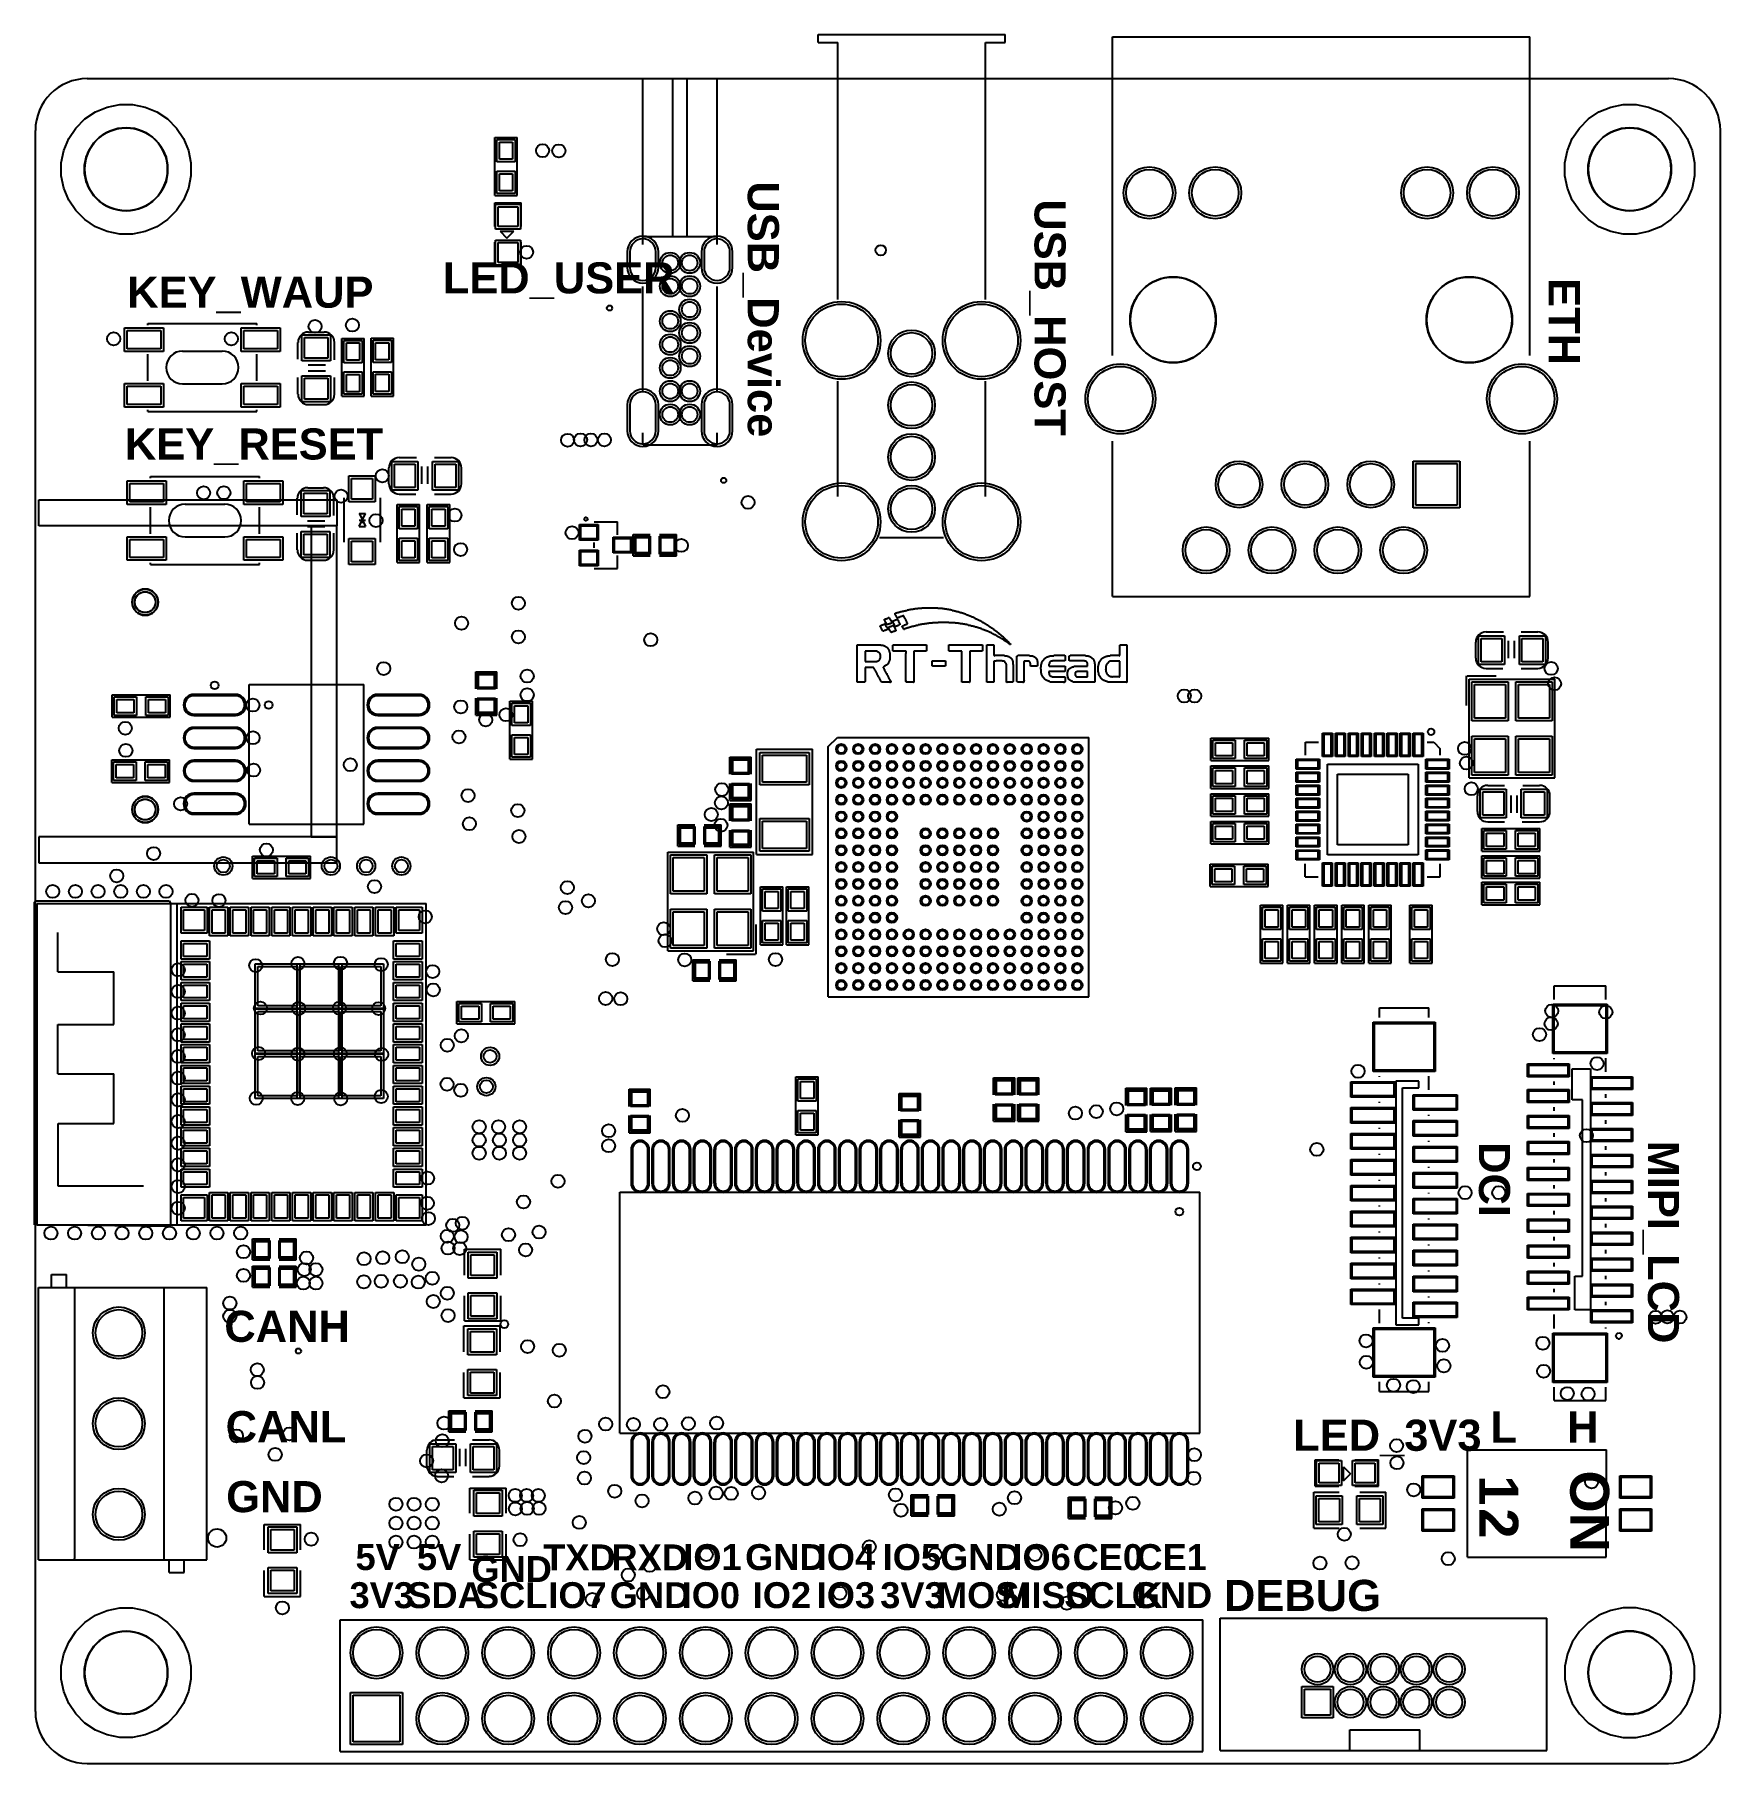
# Model space of a CAD drawing. Header units: inches. Extents: x 0 to 2.56, y 0 to 2.63.
import ezdxf

# ---------------------------------------------------------------- set-up
doc = ezdxf.new("R2010")
doc.units = ezdxf.units.IN
doc.header["$MEASUREMENT"] = 0
for name, color, linetype in [('Keep-Out Layer', 6, 'Continuous'), ('Mechanical 1', 6, 'Continuous'), ('Multi-Layer', 9, 'Continuous'), ('Top Courtyard', 56, 'Continuous'), ('Top Overlay', 2, 'Continuous'), ('Top Paste', 8, 'Continuous'), ('Top Solder', 216, 'Continuous')]:
    doc.layers.add(name, color=color, linetype=linetype)
doc.styles.add('Arial_Bold', font='', dxfattribs={"height": 0.2})
doc.styles.get('Arial_Bold').set_extended_font_data('Arial', bold=True)

msp = doc.modelspace()

# ---------------------------------------------------------------- texts
at = {"layer": 'Top Overlay', "style": 'Arial_Bold'}
for s, height, rotation, p in [('USB_Device', 0.04724, 270, (1.0819, 2.403)), ('USB_HOST', 0.04724, 270, (1.5174, 2.3757)), ('LED_USER', 0.04724, 360, (0.6187, 2.2328)), ('ETH', 0.04724, 270, (2.2984, 2.2559)), ('DCI', 0.04724, 270, (2.1923, 0.9436)), ('MIPI_LCD', 0.04724, 270, (2.449, 0.9459)), ('CANH', 0.04724, 360, (0.287, 0.6403)), ('CANL', 0.04724, 360, (0.289, 0.4879)), ('L', 0.0472, 360, (2.2098, 0.4874)), ('H', 0.0472, 360, (2.3264, 0.4874)), ('LED_3V3', 0.04724, 360, (1.9102, 0.4749)), ('GND', 0.04724, 360, (0.2898, 0.3816)), ('1', 0.0591, 270, (2.1929, 0.4376)), ('ON', 0.05906, 270, (2.331, 0.445)), ('2', 0.0591, 270, (2.1929, 0.3876)), ('5V', 0.03937, 360, (0.4862, 0.2937)), ('5V', 0.03937, 360, (0.5795, 0.2937)), ('GND', 0.03937, 360, (0.6622, 0.2756)), ('TXD', 0.03937, 360, (0.7712, 0.2933)), ('RXD', 0.03937, 360, (0.8749, 0.2933)), ('IO1', 0.03937, 360, (0.9839, 0.2937)), ('GND', 0.03937, 360, (1.0779, 0.2937)), ('IO4', 0.03937, 360, (1.1867, 0.2937)), ('IO5', 0.03937, 360, (1.2868, 0.2937)), ('GND', 0.03937, 360, (1.3742, 0.2937)), ('IO6', 0.03937, 360, (1.4839, 0.2937)), ('CE0', 0.03937, 360, (1.5752, 0.2937)), ('CE1', 0.03937, 360, (1.6721, 0.2937)), ('3V3', 0.03937, 360, (0.4771, 0.2359)), ('SDA', 0.03937, 360, (0.5648, 0.2359)), ('SCL', 0.03937, 360, (0.6677, 0.2359)), ('IO7', 0.03937, 360, (0.7791, 0.2359)), ('GND', 0.03937, 360, (0.8724, 0.2359)), ('IO0', 0.03937, 360, (0.9815, 0.2359)), ('IO2', 0.03937, 360, (1.0894, 0.2359)), ('IO3', 0.03937, 360, (1.1866, 0.2359)), ('3V3', 0.03937, 360, (1.2831, 0.2359)), ('MOSI', 0.03937, 360, (1.3693, 0.2359)), ('MISO', 0.03937, 360, (1.4669, 0.2359)), ('SCLK', 0.03937, 360, (1.5626, 0.2359)), ('GND', 0.03937, 360, (1.665, 0.2359)), ('DEBUG', 0.04724, 360, (1.8051, 0.2316))]:
    msp.add_text(s, height=height, rotation=rotation, dxfattribs=at).set_placement(p)
for s, p in [('KEY_WAUP', (0.1395, 2.2111)), ('KEY_RESET', (0.1359, 1.9805))]:
    msp.add_text(s, height=0.04724, dxfattribs=at).set_placement(p)

# ---------------------------------------------------------------- linework, layer by layer
at = {"layer": 'Keep-Out Layer'}
for p, q in [((0.0787, 2.5591), (2.4803, 2.5591)), ((0.0613, 2.484), (0.0751, 2.4977)), ((0.0751, 2.4977), (0.0912, 2.5085)), ((0.0912, 2.5085), (0.1091, 2.5159)), ((0.1091, 2.5159), (0.1281, 2.5197)), ((0.1281, 2.5197), (0.1378, 2.5197)), ((0.1378, 2.5197), (0.1475, 2.5197)), ((0.1475, 2.5197), (0.1665, 2.5159)), ((0.1665, 2.5159), (0.1844, 2.5085)), ((0.1844, 2.5085), (0.2005, 2.4977)), ((0.2005, 2.4977), (0.2142, 2.484)), ((2.3448, 2.484), (2.3585, 2.4977)), ((2.3585, 2.4977), (2.3746, 2.5085)), ((2.3746, 2.5085), (2.3926, 2.5159)), ((2.3926, 2.5159), (2.4116, 2.5197)), ((2.4116, 2.5197), (2.4213, 2.5197)), ((2.4213, 2.5197), (2.431, 2.5197)), ((2.431, 2.5197), (2.45, 2.5159)), ((2.45, 2.5159), (2.4679, 2.5085)), ((2.4679, 2.5085), (2.484, 2.4977)), ((2.484, 2.4977), (2.4977, 2.484)), ((0, 0.0787), (0, 2.4803)), ((0.0506, 2.4679), (0.0613, 2.484)), ((0.2142, 2.484), (0.225, 2.4679)), ((2.334, 2.4679), (2.3448, 2.484)), ((2.4977, 2.484), (2.5085, 2.4679)), ((2.5591, 0.0787), (2.5591, 2.4803)), ((0.0394, 2.431), (0.0432, 2.45)), ((0.0432, 2.45), (0.0506, 2.4679)), ((0.225, 2.4679), (0.2324, 2.45)), ((0.2324, 2.45), (0.2362, 2.431)), ((2.3228, 2.431), (2.3266, 2.45)), ((2.3266, 2.45), (2.334, 2.4679)), ((2.5085, 2.4679), (2.5159, 2.45)), ((2.5159, 2.45), (2.5197, 2.431)), ((0.0394, 2.4213), (0.0394, 2.431)), ((0.0394, 2.4116), (0.0394, 2.4213)), ((0.2362, 2.431), (0.2362, 2.4213)), ((0.2362, 2.4213), (0.2362, 2.4116)), ((2.3228, 2.4213), (2.3228, 2.431)), ((2.3228, 2.4116), (2.3228, 2.4213)), ((2.5197, 2.431), (2.5197, 2.4213)), ((2.5197, 2.4213), (2.5197, 2.4116)), ((0.0432, 2.3926), (0.0394, 2.4116)), ((0.0506, 2.3746), (0.0432, 2.3926)), ((0.2324, 2.3926), (0.225, 2.3746)), ((0.2362, 2.4116), (0.2324, 2.3926)), ((2.3266, 2.3926), (2.3228, 2.4116)), ((2.334, 2.3746), (2.3266, 2.3926)), ((2.5159, 2.3926), (2.5085, 2.3746)), ((2.5197, 2.4116), (2.5159, 2.3926)), ((0.0613, 2.3585), (0.0506, 2.3746)), ((0.225, 2.3746), (0.2142, 2.3585)), ((2.3448, 2.3585), (2.334, 2.3746)), ((2.5085, 2.3746), (2.4977, 2.3585)), ((0.0751, 2.3448), (0.0613, 2.3585)), ((0.0912, 2.334), (0.0751, 2.3448)), ((0.2005, 2.3448), (0.1844, 2.334)), ((0.2142, 2.3585), (0.2005, 2.3448)), ((2.3585, 2.3448), (2.3448, 2.3585)), ((2.3746, 2.334), (2.3585, 2.3448)), ((2.484, 2.3448), (2.4679, 2.334)), ((2.4977, 2.3585), (2.484, 2.3448)), ((0.1091, 2.3266), (0.0912, 2.334)), ((0.1281, 2.3228), (0.1091, 2.3266)), ((0.1378, 2.3228), (0.1281, 2.3228)), ((0.1378, 2.3228), (0.1378, 2.3228)), ((0.1475, 2.3228), (0.1378, 2.3228)), ((0.1665, 2.3266), (0.1475, 2.3228)), ((0.1844, 2.334), (0.1665, 2.3266)), ((2.3926, 2.3266), (2.3746, 2.334)), ((2.4116, 2.3228), (2.3926, 2.3266)), ((2.4213, 2.3228), (2.4116, 2.3228)), ((2.4213, 2.3228), (2.4213, 2.3228)), ((2.431, 2.3228), (2.4213, 2.3228)), ((2.45, 2.3266), (2.431, 2.3228)), ((2.4679, 2.334), (2.45, 2.3266)), ((1.6702, 2.2235), (1.6773, 2.2341)), ((1.6702, 2.2235), (1.6773, 2.2341)), ((1.6773, 2.2341), (1.6863, 2.2432)), ((1.6773, 2.2341), (1.6863, 2.2432)), ((1.6863, 2.2432), (1.697, 2.2503)), ((1.6863, 2.2432), (1.697, 2.2503)), ((1.697, 2.2503), (1.7088, 2.2552)), ((1.697, 2.2503), (1.7088, 2.2552)), ((1.7088, 2.2552), (1.7214, 2.2577)), ((1.7088, 2.2552), (1.7214, 2.2577)), ((1.7214, 2.2577), (1.7342, 2.2577)), ((1.7214, 2.2577), (1.7342, 2.2577)), ((1.7342, 2.2577), (1.7467, 2.2552)), ((1.7342, 2.2577), (1.7467, 2.2552)), ((1.7467, 2.2552), (1.7585, 2.2503)), ((1.7467, 2.2552), (1.7585, 2.2503)), ((1.7585, 2.2503), (1.7692, 2.2432)), ((1.7585, 2.2503), (1.7692, 2.2432)), ((1.7692, 2.2432), (1.7782, 2.2341)), ((1.7692, 2.2432), (1.7782, 2.2341)), ((1.7782, 2.2341), (1.7853, 2.2235)), ((1.7782, 2.2341), (1.7853, 2.2235)), ((2.1202, 2.2235), (2.1273, 2.2341)), ((2.1202, 2.2235), (2.1273, 2.2341)), ((2.1273, 2.2341), (2.1363, 2.2432)), ((2.1273, 2.2341), (2.1363, 2.2432)), ((2.1363, 2.2432), (2.147, 2.2503)), ((2.1363, 2.2432), (2.147, 2.2503)), ((2.147, 2.2503), (2.1588, 2.2552)), ((2.147, 2.2503), (2.1588, 2.2552)), ((2.1588, 2.2552), (2.1714, 2.2577)), ((2.1588, 2.2552), (2.1714, 2.2577)), ((2.1714, 2.2577), (2.1842, 2.2577)), ((2.1714, 2.2577), (2.1842, 2.2577)), ((2.1842, 2.2577), (2.1967, 2.2552)), ((2.1842, 2.2577), (2.1967, 2.2552)), ((2.1967, 2.2552), (2.2085, 2.2503)), ((2.1967, 2.2552), (2.2085, 2.2503)), ((2.2085, 2.2503), (2.2192, 2.2432)), ((2.2085, 2.2503), (2.2192, 2.2432)), ((2.2192, 2.2432), (2.2282, 2.2341)), ((2.2192, 2.2432), (2.2282, 2.2341)), ((2.2282, 2.2341), (2.2353, 2.2235)), ((2.2282, 2.2341), (2.2353, 2.2235)), ((1.6628, 2.1991), (1.6653, 2.2117)), ((1.6628, 2.1991), (1.6653, 2.2117)), ((1.6653, 2.2117), (1.6702, 2.2235)), ((1.6653, 2.2117), (1.6702, 2.2235)), ((1.7853, 2.2235), (1.7902, 2.2117)), ((1.7853, 2.2235), (1.7902, 2.2117)), ((1.7902, 2.2117), (1.7927, 2.1991)), ((1.7902, 2.2117), (1.7927, 2.1991)), ((2.1128, 2.1991), (2.1153, 2.2117)), ((2.1128, 2.1991), (2.1153, 2.2117)), ((2.1153, 2.2117), (2.1202, 2.2235)), ((2.1153, 2.2117), (2.1202, 2.2235)), ((2.2353, 2.2235), (2.2402, 2.2117)), ((2.2353, 2.2235), (2.2402, 2.2117)), ((2.2402, 2.2117), (2.2427, 2.1991)), ((2.2402, 2.2117), (2.2427, 2.1991)), ((1.6628, 2.1927), (1.6628, 2.1991)), ((1.6628, 2.1927), (1.6628, 2.1991)), ((1.6628, 2.1927), (1.6628, 2.1927)), ((1.6628, 2.1863), (1.6628, 2.1927)), ((1.6628, 2.1927), (1.6628, 2.1927)), ((1.6628, 2.1927), (1.6628, 2.1927)), ((1.6628, 2.1863), (1.6628, 2.1927)), ((1.6628, 2.1927), (1.6628, 2.1927)), ((1.6653, 2.1738), (1.6628, 2.1863)), ((1.6653, 2.1738), (1.6628, 2.1863)), ((1.7927, 2.1863), (1.7902, 2.1738)), ((1.7927, 2.1863), (1.7902, 2.1738)), ((1.7927, 2.1991), (1.7927, 2.1927)), ((1.7927, 2.1991), (1.7927, 2.1927)), ((1.7927, 2.1927), (1.7927, 2.1863)), ((1.7927, 2.1927), (1.7927, 2.1863)), ((2.1128, 2.1927), (2.1128, 2.1991)), ((2.1128, 2.1927), (2.1128, 2.1991)), ((2.1128, 2.1927), (2.1128, 2.1927)), ((2.1128, 2.1863), (2.1128, 2.1927)), ((2.1128, 2.1927), (2.1128, 2.1927)), ((2.1128, 2.1927), (2.1128, 2.1927)), ((2.1128, 2.1863), (2.1128, 2.1927)), ((2.1128, 2.1927), (2.1128, 2.1927)), ((2.1153, 2.1738), (2.1128, 2.1863)), ((2.1153, 2.1738), (2.1128, 2.1863)), ((2.2427, 2.1863), (2.2402, 2.1738)), ((2.2427, 2.1863), (2.2402, 2.1738)), ((2.2427, 2.1991), (2.2427, 2.1927)), ((2.2427, 2.1991), (2.2427, 2.1927)), ((2.2427, 2.1927), (2.2427, 2.1863)), ((2.2427, 2.1927), (2.2427, 2.1863)), ((1.6702, 2.1619), (1.6653, 2.1738)), ((1.6702, 2.1619), (1.6653, 2.1738)), ((1.6773, 2.1513), (1.6702, 2.1619)), ((1.6773, 2.1513), (1.6702, 2.1619)), ((1.7853, 2.1619), (1.7782, 2.1513)), ((1.7853, 2.1619), (1.7782, 2.1513)), ((1.7902, 2.1738), (1.7853, 2.1619)), ((1.7902, 2.1738), (1.7853, 2.1619)), ((2.1202, 2.1619), (2.1153, 2.1738)), ((2.1202, 2.1619), (2.1153, 2.1738)), ((2.1273, 2.1513), (2.1202, 2.1619)), ((2.1273, 2.1513), (2.1202, 2.1619)), ((2.2353, 2.1619), (2.2282, 2.1513)), ((2.2353, 2.1619), (2.2282, 2.1513)), ((2.2402, 2.1738), (2.2353, 2.1619)), ((2.2402, 2.1738), (2.2353, 2.1619)), ((1.6863, 2.1423), (1.6773, 2.1513)), ((1.6863, 2.1423), (1.6773, 2.1513)), ((1.697, 2.1352), (1.6863, 2.1423)), ((1.697, 2.1352), (1.6863, 2.1423)), ((1.7088, 2.1303), (1.697, 2.1352)), ((1.7088, 2.1303), (1.697, 2.1352)), ((1.7214, 2.1278), (1.7088, 2.1303)), ((1.7214, 2.1278), (1.7088, 2.1303)), ((1.7342, 2.1278), (1.7214, 2.1278)), ((1.7342, 2.1278), (1.7214, 2.1278)), ((1.7467, 2.1303), (1.7342, 2.1278)), ((1.7467, 2.1303), (1.7342, 2.1278)), ((1.7585, 2.1352), (1.7467, 2.1303)), ((1.7585, 2.1352), (1.7467, 2.1303)), ((1.7692, 2.1423), (1.7585, 2.1352)), ((1.7692, 2.1423), (1.7585, 2.1352)), ((1.7782, 2.1513), (1.7692, 2.1423)), ((1.7782, 2.1513), (1.7692, 2.1423)), ((2.1363, 2.1423), (2.1273, 2.1513)), ((2.1363, 2.1423), (2.1273, 2.1513)), ((2.147, 2.1352), (2.1363, 2.1423)), ((2.147, 2.1352), (2.1363, 2.1423)), ((2.1588, 2.1303), (2.147, 2.1352)), ((2.1588, 2.1303), (2.147, 2.1352)), ((2.1714, 2.1278), (2.1588, 2.1303)), ((2.1714, 2.1278), (2.1588, 2.1303)), ((2.1842, 2.1278), (2.1714, 2.1278)), ((2.1842, 2.1278), (2.1714, 2.1278)), ((2.1967, 2.1303), (2.1842, 2.1278)), ((2.1967, 2.1303), (2.1842, 2.1278)), ((2.2085, 2.1352), (2.1967, 2.1303)), ((2.2085, 2.1352), (2.1967, 2.1303)), ((2.2192, 2.1423), (2.2085, 2.1352)), ((2.2192, 2.1423), (2.2085, 2.1352)), ((2.2282, 2.1513), (2.2192, 2.1423)), ((2.2282, 2.1513), (2.2192, 2.1423)), ((0.15, 1.7749), (0.147, 1.7677)), ((0.15, 1.7749), (0.147, 1.7677)), ((0.147, 1.7677), (0.147, 1.7599)), ((0.147, 1.7677), (0.147, 1.7599)), ((0.147, 1.7599), (0.15, 1.7526)), ((0.147, 1.7599), (0.15, 1.7526)), ((0.1555, 1.7805), (0.15, 1.7749)), ((0.1555, 1.7805), (0.15, 1.7749)), ((0.1628, 1.7835), (0.1555, 1.7805)), ((0.1628, 1.7835), (0.1555, 1.7805)), ((0.1667, 1.7835), (0.1628, 1.7835)), ((0.1667, 1.7835), (0.1628, 1.7835)), ((0.1667, 1.7835), (0.1667, 1.7835)), ((0.1706, 1.7835), (0.1667, 1.7835)), ((0.1667, 1.7835), (0.1667, 1.7835)), ((0.1667, 1.7835), (0.1667, 1.7835)), ((0.1706, 1.7835), (0.1667, 1.7835)), ((0.1667, 1.7835), (0.1667, 1.7835)), ((0.1778, 1.7805), (0.1706, 1.7835)), ((0.1778, 1.7805), (0.1706, 1.7835)), ((0.1834, 1.7749), (0.1778, 1.7805)), ((0.1834, 1.7749), (0.1778, 1.7805)), ((0.1864, 1.7677), (0.1834, 1.7749)), ((0.1864, 1.7677), (0.1834, 1.7749)), ((0.1834, 1.7526), (0.1864, 1.7599)), ((0.1834, 1.7526), (0.1864, 1.7599)), ((0.1864, 1.7599), (0.1864, 1.7677)), ((0.1864, 1.7599), (0.1864, 1.7677)), ((0.15, 1.7526), (0.1555, 1.7471)), ((0.15, 1.7526), (0.1555, 1.7471)), ((0.1555, 1.7471), (0.1628, 1.7441)), ((0.1555, 1.7471), (0.1628, 1.7441)), ((0.1628, 1.7441), (0.1667, 1.7441)), ((0.1628, 1.7441), (0.1667, 1.7441)), ((0.1667, 1.7441), (0.1706, 1.7441)), ((0.1667, 1.7441), (0.1706, 1.7441)), ((0.1706, 1.7441), (0.1778, 1.7471)), ((0.1706, 1.7441), (0.1778, 1.7471)), ((0.1778, 1.7471), (0.1834, 1.7526)), ((0.1778, 1.7471), (0.1834, 1.7526)), ((0.15, 1.46), (0.147, 1.4527)), ((0.15, 1.46), (0.147, 1.4527)), ((0.147, 1.4527), (0.147, 1.4449)), ((0.147, 1.4527), (0.147, 1.4449)), ((0.147, 1.4449), (0.15, 1.4377)), ((0.147, 1.4449), (0.15, 1.4377)), ((0.1555, 1.4655), (0.15, 1.46)), ((0.1555, 1.4655), (0.15, 1.46)), ((0.1628, 1.4685), (0.1555, 1.4655)), ((0.1628, 1.4685), (0.1555, 1.4655)), ((0.1667, 1.4685), (0.1628, 1.4685)), ((0.1667, 1.4685), (0.1628, 1.4685)), ((0.1667, 1.4685), (0.1667, 1.4685)), ((0.1706, 1.4685), (0.1667, 1.4685)), ((0.1667, 1.4685), (0.1667, 1.4685)), ((0.1667, 1.4685), (0.1667, 1.4685)), ((0.1706, 1.4685), (0.1667, 1.4685)), ((0.1667, 1.4685), (0.1667, 1.4685)), ((0.1778, 1.4655), (0.1706, 1.4685)), ((0.1778, 1.4655), (0.1706, 1.4685)), ((0.1834, 1.46), (0.1778, 1.4655)), ((0.1834, 1.46), (0.1778, 1.4655)), ((0.1864, 1.4527), (0.1834, 1.46)), ((0.1864, 1.4527), (0.1834, 1.46)), ((0.1834, 1.4377), (0.1864, 1.4449)), ((0.1834, 1.4377), (0.1864, 1.4449)), ((0.1864, 1.4449), (0.1864, 1.4527)), ((0.1864, 1.4449), (0.1864, 1.4527)), ((0.15, 1.4377), (0.1555, 1.4321)), ((0.15, 1.4377), (0.1555, 1.4321)), ((0.1555, 1.4321), (0.1628, 1.4291)), ((0.1555, 1.4321), (0.1628, 1.4291)), ((0.1628, 1.4291), (0.1667, 1.4291)), ((0.1628, 1.4291), (0.1667, 1.4291)), ((0.1667, 1.4291), (0.1706, 1.4291)), ((0.1667, 1.4291), (0.1706, 1.4291)), ((0.1706, 1.4291), (0.1778, 1.4321)), ((0.1706, 1.4291), (0.1778, 1.4321)), ((0.1778, 1.4321), (0.1834, 1.4377)), ((0.1778, 1.4321), (0.1834, 1.4377)), ((-0.0012, 1.3083), (0.0008, 1.3103)), ((-0.0012, 0.8181), (-0.0012, 1.3083)), ((0.0008, 1.3103), (0.2031, 1.3103)), ((0.2031, 1.3103), (0.2051, 1.3067)), ((0.2051, 1.3067), (0.2051, 0.8189)), ((0.2016, 0.8153), (-0.0012, 0.8181)), ((0.0008, 0.8181), (0.0016, 0.8173)), ((0.2051, 0.8189), (0.2016, 0.8153)), ((0.0613, 0.2005), (0.0751, 0.2142)), ((0.0751, 0.2142), (0.0912, 0.225)), ((0.0912, 0.225), (0.1091, 0.2324)), ((0.1091, 0.2324), (0.1281, 0.2362)), ((0.1281, 0.2362), (0.1378, 0.2362)), ((0.1378, 0.2362), (0.1475, 0.2362)), ((0.1475, 0.2362), (0.1665, 0.2324)), ((0.1665, 0.2324), (0.1844, 0.225)), ((0.1844, 0.225), (0.2005, 0.2142)), ((0.2005, 0.2142), (0.2142, 0.2005)), ((2.3585, 0.2142), (2.3448, 0.2005)), ((2.3746, 0.225), (2.3585, 0.2142)), ((2.3926, 0.2324), (2.3746, 0.225)), ((2.4116, 0.2362), (2.3926, 0.2324)), ((2.4213, 0.2362), (2.4116, 0.2362)), ((2.431, 0.2362), (2.4213, 0.2362)), ((2.45, 0.2324), (2.431, 0.2362)), ((2.4679, 0.225), (2.45, 0.2324)), ((2.484, 0.2142), (2.4679, 0.225)), ((2.4977, 0.2005), (2.484, 0.2142)), ((0.0432, 0.1665), (0.0506, 0.1844)), ((0.0506, 0.1844), (0.0613, 0.2005)), ((0.2142, 0.2005), (0.225, 0.1844)), ((0.225, 0.1844), (0.2324, 0.1665)), ((2.334, 0.1844), (2.3266, 0.1665)), ((2.3448, 0.2005), (2.334, 0.1844)), ((2.5085, 0.1844), (2.4977, 0.2005)), ((2.5159, 0.1665), (2.5085, 0.1844)), ((0.0394, 0.1475), (0.0432, 0.1665)), ((0.2324, 0.1665), (0.2362, 0.1475)), ((2.3266, 0.1665), (2.3228, 0.1475)), ((2.5197, 0.1475), (2.5159, 0.1665)), ((0.0394, 0.1378), (0.0394, 0.1475)), ((0.0394, 0.1281), (0.0394, 0.1378)), ((0.2362, 0.1475), (0.2362, 0.1378)), ((0.2362, 0.1378), (0.2362, 0.1281)), ((2.3228, 0.1475), (2.3228, 0.1378)), ((2.3228, 0.1378), (2.3228, 0.1378)), ((2.3228, 0.1378), (2.3228, 0.1281)), ((2.5197, 0.1378), (2.5197, 0.1475)), ((2.5197, 0.1281), (2.5197, 0.1378)), ((0.0432, 0.1091), (0.0394, 0.1281)), ((0.0506, 0.0912), (0.0432, 0.1091)), ((0.2324, 0.1091), (0.225, 0.0912)), ((0.2362, 0.1281), (0.2324, 0.1091)), ((2.3228, 0.1281), (2.3266, 0.1091)), ((2.3266, 0.1091), (2.334, 0.0912)), ((2.5085, 0.0912), (2.5159, 0.1091)), ((2.5159, 0.1091), (2.5197, 0.1281)), ((0.0613, 0.0751), (0.0506, 0.0912)), ((0.225, 0.0912), (0.2142, 0.0751)), ((2.334, 0.0912), (2.3448, 0.0751)), ((2.4977, 0.0751), (2.5085, 0.0912)), ((0.0751, 0.0613), (0.0613, 0.0751)), ((0.0912, 0.0506), (0.0751, 0.0613)), ((0.2005, 0.0613), (0.1844, 0.0506)), ((0.2142, 0.0751), (0.2005, 0.0613)), ((2.3448, 0.0751), (2.3585, 0.0613)), ((2.3585, 0.0613), (2.3746, 0.0506)), ((2.4679, 0.0506), (2.484, 0.0613)), ((2.484, 0.0613), (2.4977, 0.0751)), ((0.1091, 0.0432), (0.0912, 0.0506)), ((0.1281, 0.0394), (0.1091, 0.0432)), ((0.1378, 0.0394), (0.1281, 0.0394)), ((0.1378, 0.0394), (0.1378, 0.0394)), ((0.1475, 0.0394), (0.1378, 0.0394)), ((0.1665, 0.0432), (0.1475, 0.0394)), ((0.1844, 0.0506), (0.1665, 0.0432)), ((2.3746, 0.0506), (2.3926, 0.0432)), ((2.3926, 0.0432), (2.4116, 0.0394)), ((2.4116, 0.0394), (2.4213, 0.0394)), ((2.4213, 0.0394), (2.431, 0.0394)), ((2.431, 0.0394), (2.45, 0.0432)), ((2.45, 0.0432), (2.4679, 0.0506)), ((0.0787, 0), (2.4803, 0))]:
    msp.add_line(p, q, dxfattribs=at)
for centre, radius in [((1.7278, 2.1927), 0.065), ((2.1778, 2.1927), 0.065), ((0.1667, 1.7638), 0.0197), ((0.1667, 1.4488), 0.0197)]:
    msp.add_circle(centre, radius, dxfattribs=at)
for centre, radius, start, end in [((0.0787, 2.4803), 0.0787, 90, 180), ((2.4803, 2.4803), 0.0787, 0, 90), ((0.1378, 2.4213), 0.063, 90, 180), ((0.1378, 2.4213), 0.063, 0, 90), ((2.4213, 2.4213), 0.063, 90, 180), ((2.4213, 2.4213), 0.063, 0, 90), ((0.1378, 2.4213), 0.063, 180, 270), ((0.1378, 2.4213), 0.063, 270, 0), ((2.4213, 2.4213), 0.063, 180, 270), ((2.4213, 2.4213), 0.063, 270, 0), ((1.7278, 2.1927), 0.065, 90, 180), ((1.7278, 2.1927), 0.065, 0, 90), ((2.1778, 2.1927), 0.065, 90, 180), ((2.1778, 2.1927), 0.065, 0, 90), ((1.7278, 2.1927), 0.065, 180, 270), ((1.7278, 2.1927), 0.065, 270, 0), ((2.1778, 2.1927), 0.065, 180, 270), ((2.1778, 2.1927), 0.065, 270, 0), ((0.1378, 0.1378), 0.063, 90, 180), ((0.1378, 0.1378), 0.063, 0, 90), ((2.4213, 0.1378), 0.063, 90, 180), ((2.4213, 0.1378), 0.063, 0, 90), ((0.1378, 0.1378), 0.063, 180, 270), ((0.1378, 0.1378), 0.063, 270, 0), ((2.4213, 0.1378), 0.063, 180, 270), ((2.4213, 0.1378), 0.063, 270, 0), ((0.0787, 0.0787), 0.0787, 180, 270), ((2.4803, 0.0787), 0.0787, 270, 0)]:
    msp.add_arc(centre, radius, start, end, dxfattribs=at)
at = {"layer": 'Mechanical 1'}
for p, q in [((0.0787, 2.5591), (2.4803, 2.5591)), ((0, 0.0787), (0, 2.4803)), ((2.5591, 0.0787), (2.5591, 2.4803)), ((0.0787, 0), (2.4803, 0))]:
    msp.add_line(p, q, dxfattribs=at)
for centre, radius in [((0.1378, 2.4213), 0.063), ((2.4213, 2.4213), 0.063), ((1.7278, 2.1927), 0.065), ((1.7278, 2.1927), 0.065), ((2.1778, 2.1927), 0.065), ((2.1778, 2.1927), 0.065), ((0.1667, 1.7638), 0.0197), ((0.1667, 1.7638), 0.0157), ((0.1667, 1.4488), 0.0197), ((0.1667, 1.4488), 0.0157), ((0.1378, 0.1378), 0.063), ((2.4213, 0.1378), 0.063)]:
    msp.add_circle(centre, radius, dxfattribs=at)
for centre, start, end in [((0.0787, 2.4803), 90, 180), ((2.4803, 2.4803), 0, 90), ((0.0787, 0.0787), 180, 270), ((2.4803, 0.0787), 270, 0)]:
    msp.add_arc(centre, 0.0787, start, end, dxfattribs=at)
at = {"layer": 'Multi-Layer'}
for p, q in [((0.0889, 2.4614), (0.0976, 2.4702)), ((0.0976, 2.4702), (0.108, 2.4771)), ((0.108, 2.4771), (0.1194, 2.4818)), ((0.1194, 2.4818), (0.1316, 2.4843)), ((0.1316, 2.4843), (0.1378, 2.4843)), ((0.1378, 2.4843), (0.144, 2.4843)), ((0.144, 2.4843), (0.1562, 2.4818)), ((0.1562, 2.4818), (0.1676, 2.4771)), ((0.1676, 2.4771), (0.178, 2.4702)), ((0.178, 2.4702), (0.1867, 2.4614)), ((2.3723, 2.4614), (2.3811, 2.4702)), ((2.3811, 2.4702), (2.3914, 2.4771)), ((2.3914, 2.4771), (2.4029, 2.4818)), ((2.4029, 2.4818), (2.4151, 2.4843)), ((2.4151, 2.4843), (2.4213, 2.4843)), ((2.4213, 2.4843), (2.4275, 2.4843)), ((2.4275, 2.4843), (2.4396, 2.4818)), ((2.4396, 2.4818), (2.4511, 2.4771)), ((2.4511, 2.4771), (2.4614, 2.4702)), ((2.4614, 2.4702), (2.4702, 2.4614)), ((0.0772, 2.4396), (0.082, 2.4511)), ((0.082, 2.4511), (0.0889, 2.4614)), ((0.1867, 2.4614), (0.1936, 2.4511)), ((0.1936, 2.4511), (0.1984, 2.4396)), ((2.3607, 2.4396), (2.3654, 2.4511)), ((2.3654, 2.4511), (2.3723, 2.4614)), ((2.4702, 2.4614), (2.4771, 2.4511)), ((2.4771, 2.4511), (2.4818, 2.4396)), ((0.0748, 2.4275), (0.0772, 2.4396)), ((0.0748, 2.4213), (0.0748, 2.4275)), ((0.0748, 2.4151), (0.0748, 2.4213)), ((0.1984, 2.4396), (0.2008, 2.4275)), ((0.2008, 2.4275), (0.2008, 2.4213)), ((0.2008, 2.4213), (0.2008, 2.4151)), ((2.3583, 2.4275), (2.3607, 2.4396)), ((2.3583, 2.4213), (2.3583, 2.4275)), ((2.3583, 2.4151), (2.3583, 2.4213)), ((2.4818, 2.4396), (2.4843, 2.4275)), ((2.4843, 2.4275), (2.4843, 2.4213)), ((2.4843, 2.4213), (2.4843, 2.4151)), ((0.0772, 2.4029), (0.0748, 2.4151)), ((0.082, 2.3914), (0.0772, 2.4029)), ((0.0889, 2.3811), (0.082, 2.3914)), ((0.1936, 2.3914), (0.1867, 2.3811)), ((0.1984, 2.4029), (0.1936, 2.3914)), ((0.2008, 2.4151), (0.1984, 2.4029)), ((2.3607, 2.4029), (2.3583, 2.4151)), ((2.3654, 2.3914), (2.3607, 2.4029)), ((2.3723, 2.3811), (2.3654, 2.3914)), ((2.4771, 2.3914), (2.4702, 2.3811)), ((2.4818, 2.4029), (2.4771, 2.3914)), ((2.4843, 2.4151), (2.4818, 2.4029)), ((0.0976, 2.3723), (0.0889, 2.3811)), ((0.108, 2.3654), (0.0976, 2.3723)), ((0.1194, 2.3607), (0.108, 2.3654)), ((0.1676, 2.3654), (0.1562, 2.3607)), ((0.178, 2.3723), (0.1676, 2.3654)), ((0.1867, 2.3811), (0.178, 2.3723)), ((2.3811, 2.3723), (2.3723, 2.3811)), ((2.3914, 2.3654), (2.3811, 2.3723)), ((2.4029, 2.3607), (2.3914, 2.3654)), ((2.4511, 2.3654), (2.4396, 2.3607)), ((2.4614, 2.3723), (2.4511, 2.3654)), ((2.4702, 2.3811), (2.4614, 2.3723)), ((0.1316, 2.3583), (0.1194, 2.3607)), ((0.1378, 2.3583), (0.1316, 2.3583)), ((0.1378, 2.3583), (0.1378, 2.3583)), ((0.144, 2.3583), (0.1378, 2.3583)), ((0.1562, 2.3607), (0.144, 2.3583)), ((2.4151, 2.3583), (2.4029, 2.3607)), ((2.4213, 2.3583), (2.4151, 2.3583)), ((2.4213, 2.3583), (2.4213, 2.3583)), ((2.4275, 2.3583), (2.4213, 2.3583)), ((2.4396, 2.3607), (2.4275, 2.3583)), ((0.903, 2.2959), (0.903, 2.2722)), ((0.9423, 2.2722), (0.9423, 2.2959)), ((1.0156, 2.2959), (1.0156, 2.2722)), ((1.0549, 2.2722), (1.0549, 2.2959)), ((0.903, 2.0636), (0.903, 2.0242)), ((0.9423, 2.0242), (0.9423, 2.0636)), ((1.0156, 2.0636), (1.0156, 2.0242)), ((1.0549, 2.0242), (1.0549, 2.0636)), ((2.0965, 1.9112), (2.0965, 1.9742)), ((2.0965, 1.9742), (2.1595, 1.9742)), ((2.1595, 1.9742), (2.1595, 1.9112)), ((2.1595, 1.9112), (2.0965, 1.9112)), ((0.1509, 1.7669), (0.1533, 1.7727)), ((0.1509, 1.7638), (0.1509, 1.7669)), ((0.1509, 1.7606), (0.1509, 1.7638)), ((0.1533, 1.7548), (0.1509, 1.7606)), ((0.1533, 1.7727), (0.1578, 1.7771)), ((0.1578, 1.7771), (0.1636, 1.7795)), ((0.1636, 1.7795), (0.1667, 1.7795)), ((0.1667, 1.7795), (0.1698, 1.7795)), ((0.1698, 1.7795), (0.1756, 1.7771)), ((0.1756, 1.7771), (0.18, 1.7727)), ((0.18, 1.7727), (0.1824, 1.7669)), ((0.1824, 1.7606), (0.18, 1.7548)), ((0.1824, 1.7669), (0.1824, 1.7638)), ((0.1824, 1.7638), (0.1824, 1.7606)), ((0.1578, 1.7504), (0.1533, 1.7548)), ((0.1636, 1.748), (0.1578, 1.7504)), ((0.1667, 1.748), (0.1636, 1.748)), ((0.1667, 1.748), (0.1667, 1.748)), ((0.1698, 1.748), (0.1667, 1.748)), ((0.1756, 1.7504), (0.1698, 1.748)), ((0.18, 1.7548), (0.1756, 1.7504)), ((0.1509, 1.4519), (0.1533, 1.4577)), ((0.1509, 1.4488), (0.1509, 1.4519)), ((0.1509, 1.4457), (0.1509, 1.4488)), ((0.1533, 1.4399), (0.1509, 1.4457)), ((0.1533, 1.4577), (0.1578, 1.4621)), ((0.1578, 1.4621), (0.1636, 1.4645)), ((0.1636, 1.4645), (0.1667, 1.4645)), ((0.1667, 1.4645), (0.1698, 1.4645)), ((0.1698, 1.4645), (0.1756, 1.4621)), ((0.1756, 1.4621), (0.18, 1.4577)), ((0.18, 1.4577), (0.1824, 1.4519)), ((0.1824, 1.4457), (0.18, 1.4399)), ((0.1824, 1.4519), (0.1824, 1.4488)), ((0.1824, 1.4488), (0.1824, 1.4457)), ((0.1578, 1.4355), (0.1533, 1.4399)), ((0.1636, 1.4331), (0.1578, 1.4355)), ((0.1667, 1.4331), (0.1636, 1.4331)), ((0.1667, 1.4331), (0.1667, 1.4331)), ((0.1698, 1.4331), (0.1667, 1.4331)), ((0.1756, 1.4355), (0.1698, 1.4331)), ((0.18, 1.4399), (0.1756, 1.4355)), ((0.0889, 0.178), (0.0976, 0.1867)), ((0.0976, 0.1867), (0.108, 0.1936)), ((0.108, 0.1936), (0.1194, 0.1984)), ((0.1194, 0.1984), (0.1316, 0.2008)), ((0.1316, 0.2008), (0.1378, 0.2008)), ((0.1378, 0.2008), (0.144, 0.2008)), ((0.144, 0.2008), (0.1562, 0.1984)), ((0.1562, 0.1984), (0.1676, 0.1936)), ((0.1676, 0.1936), (0.178, 0.1867)), ((0.178, 0.1867), (0.1867, 0.178)), ((2.3811, 0.1867), (2.3723, 0.178)), ((2.3914, 0.1936), (2.3811, 0.1867)), ((2.4029, 0.1984), (2.3914, 0.1936)), ((2.4151, 0.2008), (2.4029, 0.1984)), ((2.4213, 0.2008), (2.4151, 0.2008)), ((2.4275, 0.2008), (2.4213, 0.2008)), ((2.4396, 0.1984), (2.4275, 0.2008)), ((2.4511, 0.1936), (2.4396, 0.1984)), ((2.4614, 0.1867), (2.4511, 0.1936)), ((2.4702, 0.178), (2.4614, 0.1867)), ((0.0772, 0.1562), (0.082, 0.1676)), ((0.082, 0.1676), (0.0889, 0.178)), ((0.1867, 0.178), (0.1936, 0.1676)), ((0.1936, 0.1676), (0.1984, 0.1562)), ((2.3654, 0.1676), (2.3607, 0.1562)), ((2.3723, 0.178), (2.3654, 0.1676)), ((2.4771, 0.1676), (2.4702, 0.178)), ((2.4818, 0.1562), (2.4771, 0.1676)), ((0.0748, 0.144), (0.0772, 0.1562)), ((0.0748, 0.1378), (0.0748, 0.144)), ((0.0748, 0.1316), (0.0748, 0.1378)), ((0.0772, 0.1194), (0.0748, 0.1316)), ((0.1984, 0.1562), (0.2008, 0.144)), ((0.2008, 0.1316), (0.1984, 0.1194)), ((0.2008, 0.144), (0.2008, 0.1378)), ((0.2008, 0.1378), (0.2008, 0.1316)), ((2.3607, 0.1562), (2.3583, 0.144)), ((2.3583, 0.144), (2.3583, 0.1378)), ((2.3583, 0.1378), (2.3583, 0.1378)), ((2.3583, 0.1378), (2.3583, 0.1316)), ((2.3583, 0.1316), (2.3607, 0.1194)), ((2.4843, 0.144), (2.4818, 0.1562)), ((2.4818, 0.1194), (2.4843, 0.1316)), ((2.4843, 0.1378), (2.4843, 0.144)), ((2.4843, 0.1316), (2.4843, 0.1378)), ((0.082, 0.108), (0.0772, 0.1194)), ((0.0889, 0.0976), (0.082, 0.108)), ((0.1936, 0.108), (0.1867, 0.0976)), ((0.1984, 0.1194), (0.1936, 0.108)), ((1.9276, 0.1128), (1.9669, 0.1128)), ((1.9276, 0.0734), (1.9276, 0.1128)), ((1.9669, 0.1128), (1.9669, 0.0734)), ((2.3607, 0.1194), (2.3654, 0.108)), ((2.3654, 0.108), (2.3723, 0.0976)), ((2.4702, 0.0976), (2.4771, 0.108)), ((2.4771, 0.108), (2.4818, 0.1194)), ((0.0976, 0.0889), (0.0889, 0.0976)), ((0.108, 0.082), (0.0976, 0.0889)), ((0.1194, 0.0772), (0.108, 0.082)), ((0.1676, 0.082), (0.1562, 0.0772)), ((0.178, 0.0889), (0.1676, 0.082)), ((0.1867, 0.0976), (0.178, 0.0889)), ((0.4827, 0.1036), (0.5536, 0.1036)), ((0.4827, 0.0327), (0.4827, 0.1036)), ((0.5536, 0.1036), (0.5536, 0.0327)), ((2.3723, 0.0976), (2.3811, 0.0889)), ((2.3811, 0.0889), (2.3914, 0.082)), ((2.3914, 0.082), (2.4029, 0.0772)), ((2.4396, 0.0772), (2.4511, 0.082)), ((2.4511, 0.082), (2.4614, 0.0889)), ((2.4614, 0.0889), (2.4702, 0.0976)), ((0.1316, 0.0748), (0.1194, 0.0772)), ((0.1378, 0.0748), (0.1316, 0.0748)), ((0.1378, 0.0748), (0.1378, 0.0748)), ((0.144, 0.0748), (0.1378, 0.0748)), ((0.1562, 0.0772), (0.144, 0.0748)), ((1.9669, 0.0734), (1.9276, 0.0734)), ((2.4029, 0.0772), (2.4151, 0.0748)), ((2.4151, 0.0748), (2.4213, 0.0748)), ((2.4213, 0.0748), (2.4275, 0.0748)), ((2.4275, 0.0748), (2.4396, 0.0772)), ((0.5536, 0.0327), (0.4827, 0.0327))]:
    msp.add_line(p, q, dxfattribs=at)
for centre, radius in [((1.6919, 2.3856), 0.0354), ((1.7919, 2.3856), 0.0354), ((2.1136, 2.3856), 0.0354), ((2.2136, 2.3856), 0.0354), ((0.9642, 2.2791), 0.0118), ((0.9937, 2.2791), 0.0118), ((0.9642, 2.2437), 0.0118), ((0.9937, 2.2437), 0.0118), ((0.9937, 2.2083), 0.0118), ((1.2244, 2.1614), 0.0551), ((1.437, 2.1614), 0.0551), ((0.9642, 2.1906), 0.0118), ((0.9937, 2.1728), 0.0118), ((0.9642, 2.1551), 0.0118), ((1.3307, 2.1417), 0.0315), ((0.9642, 2.1197), 0.0118), ((0.9937, 2.1374), 0.0118), ((1.6478, 2.0726), 0.0492), ((2.2577, 2.0726), 0.0492), ((0.9642, 2.0843), 0.0118), ((0.9937, 2.0843), 0.0118), ((1.3307, 2.0629), 0.0315), ((0.9642, 2.0488), 0.0118), ((0.9937, 2.0488), 0.0118), ((1.3307, 1.9842), 0.0315), ((1.828, 1.9427), 0.0315), ((1.928, 1.9427), 0.0315), ((2.028, 1.9427), 0.0315), ((1.2244, 1.8858), 0.0551), ((1.3307, 1.9055), 0.0315), ((1.437, 1.8858), 0.0551), ((1.778, 1.8427), 0.0315), ((1.878, 1.8427), 0.0315), ((1.978, 1.8427), 0.0315), ((2.078, 1.8427), 0.0315), ((0.1268, 0.6539), 0.0354), ((0.1268, 0.5161), 0.0354), ((0.1268, 0.3783), 0.0354), ((0.5181, 0.1681), 0.0355), ((0.6181, 0.1681), 0.0355), ((0.7181, 0.1681), 0.0355), ((0.8181, 0.1681), 0.0355), ((0.9181, 0.1681), 0.0355), ((1.0181, 0.1681), 0.0355), ((1.1181, 0.1681), 0.0355), ((1.2181, 0.1681), 0.0355), ((1.3181, 0.1681), 0.0355), ((1.4181, 0.1681), 0.0355), ((1.5181, 0.1681), 0.0355), ((1.6181, 0.1681), 0.0355), ((1.7181, 0.1681), 0.0355), ((1.9472, 0.1431), 0.0197), ((1.9972, 0.1431), 0.0197), ((2.0472, 0.1431), 0.0197), ((2.0972, 0.1431), 0.0197), ((2.1472, 0.1431), 0.0197), ((1.9972, 0.0931), 0.0197), ((2.0472, 0.0931), 0.0197), ((2.0972, 0.0931), 0.0197), ((2.1472, 0.0931), 0.0197), ((0.6181, 0.0681), 0.0355), ((0.7181, 0.0681), 0.0355), ((0.8181, 0.0681), 0.0355), ((0.9181, 0.0681), 0.0355), ((1.0181, 0.0681), 0.0355), ((1.1181, 0.0681), 0.0355), ((1.2181, 0.0681), 0.0355), ((1.3181, 0.0681), 0.0355), ((1.4181, 0.0681), 0.0355), ((1.5181, 0.0681), 0.0355), ((1.6181, 0.0681), 0.0355), ((1.7181, 0.0681), 0.0355)]:
    msp.add_circle(centre, radius, dxfattribs=at)
for centre, start, end in [((0.9226, 2.2959), 0, 180), ((1.0352, 2.2959), 0, 180), ((0.9226, 2.2722), 180, 0), ((1.0352, 2.2722), 180, 0), ((0.9226, 2.0636), 0, 180), ((1.0352, 2.0636), 0, 180), ((0.9226, 2.0242), 180, 0), ((1.0352, 2.0242), 180, 0)]:
    msp.add_arc(centre, 0.0197, start, end, dxfattribs=at)
at = {"layer": 'Top Courtyard'}
for p, q in [((0.0053, 1.9193), (0.0053, 1.9193)), ((0.0053, 1.9193), (0.458, 1.9193)), ((0.0053, 1.8799), (0.0053, 1.9193)), ((0.458, 1.9193), (0.458, 1.8799)), ((0.458, 1.8799), (0.0053, 1.8799)), ((0.458, 1.8799), (0.4187, 1.8799)), ((0.4187, 1.8799), (0.4187, 1.4075)), ((0.458, 1.4075), (0.458, 1.8799)), ((0.458, 1.4075), (0.0053, 1.4075)), ((0.0053, 1.4075), (0.0053, 1.3681)), ((0.4187, 1.4075), (0.458, 1.4075)), ((0.458, 1.4075), (0.458, 1.4075)), ((0.458, 1.3681), (0.458, 1.4075)), ((0.0053, 1.3681), (0.0053, 1.3681)), ((0.0053, 1.3681), (0.458, 1.3681))]:
    msp.add_line(p, q, dxfattribs=at)
for centre, radius in [((1.2838, 2.2983), 0.0079), ((0.872, 2.2106), 0.00394), ((1.0453, 1.9488), 0.00394), ((0.7122, 0.6671), 0.00591), ((0.3996, 0.6264), 0.00394)]:
    msp.add_circle(centre, radius, dxfattribs=at)
at = {"layer": 'Top Overlay'}
for p, q in [((1.1886, 2.6259), (1.4728, 2.6259)), ((1.1886, 2.6141), (1.1886, 2.6259)), ((1.4728, 2.6141), (1.4728, 2.6259)), ((1.1886, 2.6141), (1.2185, 2.6141)), ((1.2185, 2.2233), (1.2185, 2.6141)), ((1.4429, 2.6141), (1.4728, 2.6141)), ((1.4429, 2.2233), (1.4429, 2.6141)), ((1.6358, 2.1384), (1.6358, 2.6226)), ((1.6358, 2.6226), (2.2697, 2.6226)), ((2.2697, 2.1384), (2.2697, 2.6226)), ((0.9226, 2.559), (1.0352, 2.559)), ((0.9226, 2.319), (0.9226, 2.559)), ((0.9683, 2.319), (0.9683, 2.559)), ((0.9897, 2.319), (0.9897, 2.559)), ((1.0352, 2.319), (1.0352, 2.559)), ((0.6977, 2.4696), (0.7317, 2.4696)), ((0.6977, 2.3816), (0.6977, 2.4696)), ((0.7317, 2.3816), (0.7317, 2.4696)), ((0.6977, 2.3816), (0.7317, 2.3816)), ((0.6977, 2.3344), (0.6977, 2.3704)), ((0.6977, 2.3704), (0.7377, 2.3704)), ((0.7377, 2.3344), (0.7377, 2.3704)), ((0.9226, 2.3247), (0.9226, 2.3398)), ((0.7057, 2.3274), (0.7162, 2.3169)), ((0.7057, 2.3274), (0.7267, 2.3274)), ((0.7162, 2.3169), (0.7267, 2.3274)), ((0.9226, 2.319), (1.0352, 2.319)), ((0.9226, 2.3069), (0.9226, 2.319)), ((1.0352, 2.3247), (1.0352, 2.3284)), ((1.0352, 2.3069), (1.0352, 2.319)), ((0.6977, 2.2744), (0.6977, 2.3104)), ((0.7377, 2.2744), (0.7377, 2.3104)), ((0.6977, 2.2744), (0.7377, 2.2744)), ((0.9226, 2.0845), (0.9226, 2.2435)), ((1.0352, 2.0845), (1.0352, 2.2435)), ((0.9226, 2.118), (0.9226, 2.21)), ((1.0352, 2.118), (1.0352, 2.21)), ((0.1709, 2.1872), (0.3362, 2.1872)), ((0.1709, 2.1845), (0.1709, 2.1872)), ((0.3362, 2.1845), (0.3362, 2.1872)), ((0.3988, 2.1331), (0.3988, 2.1584)), ((0.4146, 2.1741), (0.4386, 2.1741)), ((0.4543, 2.1321), (0.4543, 2.1584)), ((0.4653, 2.1645), (0.4993, 2.1645)), ((0.4653, 2.0765), (0.4653, 2.1645)), ((0.4993, 2.0765), (0.4993, 2.1645)), ((0.5098, 2.1649), (0.5438, 2.1649)), ((0.5098, 2.0769), (0.5098, 2.1649)), ((0.5438, 2.0769), (0.5438, 2.1649)), ((0.1709, 2.0998), (0.1709, 2.1407)), ((0.2235, 2.1453), (0.2835, 2.1453)), ((0.3362, 2.0998), (0.3362, 2.1407)), ((0.3988, 2.0796), (0.3988, 2.1051)), ((0.4142, 2.1241), (0.4406, 2.1241)), ((0.4142, 2.1151), (0.4406, 2.1151)), ((0.4543, 2.0796), (0.4543, 2.1051)), ((0.2235, 2.0953), (0.2835, 2.0953)), ((0.4653, 2.0765), (0.4993, 2.0765)), ((0.5098, 2.0769), (0.5438, 2.0769)), ((1.2185, 2.0757), (1.2185, 2.0995)), ((1.2185, 1.9242), (1.2185, 2.0757)), ((1.4429, 2.0757), (1.4429, 2.0995)), ((1.4429, 1.9242), (1.4429, 2.0757)), ((0.1709, 2.0533), (0.1709, 2.0561)), ((0.1709, 2.0533), (0.3362, 2.0533)), ((0.3362, 2.0533), (0.3362, 2.0561)), ((0.4146, 2.0639), (0.4146, 2.0639)), ((0.4146, 2.0639), (0.4386, 2.0639)), ((0.9226, 2.0026), (0.9226, 2.021)), ((0.9233, 2.0026), (1.0352, 2.0026)), ((1.0352, 2.0026), (1.0352, 2.021)), ((1.0352, 2.0026), (1.0352, 2.0033)), ((1.6358, 1.7723), (1.6358, 2.0085)), ((2.2697, 1.7722), (2.2697, 2.0085)), ((0.5526, 1.9834), (0.5789, 1.9834)), ((0.5869, 1.9434), (0.5869, 1.9697)), ((0.5959, 1.9434), (0.5959, 1.9697)), ((0.6059, 1.9834), (0.6314, 1.9834)), ((0.1748, 1.9547), (0.3402, 1.9547)), ((0.1748, 1.952), (0.1748, 1.9547)), ((0.3402, 1.952), (0.3402, 1.9547)), ((0.5369, 1.9437), (0.5369, 1.9677)), ((0.6471, 1.9437), (0.6471, 1.9677)), ((0.6471, 1.9437), (0.6471, 1.9437)), ((0.3978, 1.8966), (0.3978, 1.9219)), ((0.4136, 1.9376), (0.4376, 1.9376)), ((0.4533, 1.8956), (0.4533, 1.9219)), ((0.4691, 1.8551), (0.4691, 1.9221)), ((0.5242, 1.8551), (0.5242, 1.9221)), ((0.5526, 1.9279), (0.5779, 1.9279)), ((0.6059, 1.9279), (0.6314, 1.9279)), ((0.1748, 1.8674), (0.1748, 1.9082)), ((0.2275, 1.9128), (0.2875, 1.9128)), ((0.3402, 1.8674), (0.3402, 1.9082)), ((0.4916, 1.8986), (0.5016, 1.8986)), ((0.4916, 1.8986), (0.4966, 1.8887)), ((0.4966, 1.8885), (0.4966, 1.8936)), ((0.4968, 1.8887), (0.5016, 1.8986)), ((0.5495, 1.9121), (0.5835, 1.9121)), ((0.5495, 1.8241), (0.5495, 1.9121)), ((0.5835, 1.8241), (0.5835, 1.9121)), ((0.5952, 1.9121), (0.6292, 1.9121)), ((0.5952, 1.8241), (0.5952, 1.9121)), ((0.6292, 1.8241), (0.6292, 1.9121)), ((0.3978, 1.8431), (0.3978, 1.8686)), ((0.4133, 1.8876), (0.4396, 1.8876)), ((0.4133, 1.8786), (0.4396, 1.8786)), ((0.4533, 1.8431), (0.4533, 1.8686)), ((0.4916, 1.8886), (0.5016, 1.8886)), ((0.4916, 1.8786), (0.4965, 1.8885)), ((0.4916, 1.8786), (0.5016, 1.8786)), ((0.4966, 1.8836), (0.4966, 1.8887)), ((0.4966, 1.8885), (0.5016, 1.8786)), ((0.8484, 1.8858), (0.8484, 1.8858)), ((0.8484, 1.8858), (0.8839, 1.8858)), ((0.8839, 1.8661), (0.8839, 1.8858)), ((0.9079, 1.8664), (0.9339, 1.8664)), ((0.9079, 1.8344), (0.9079, 1.8664)), ((0.9479, 1.8664), (0.9739, 1.8664)), ((0.9739, 1.8344), (0.9739, 1.8664)), ((0.2275, 1.8628), (0.2875, 1.8628)), ((0.8484, 1.8464), (0.8484, 1.8544)), ((1.2819, 1.8622), (1.3794, 1.8622)), ((0.1748, 1.8209), (0.1748, 1.8236)), ((0.1748, 1.8209), (0.3402, 1.8209)), ((0.3402, 1.8209), (0.3402, 1.8236)), ((0.4136, 1.8274), (0.4136, 1.8274)), ((0.4136, 1.8274), (0.4376, 1.8274)), ((0.5495, 1.8241), (0.5835, 1.8241)), ((0.5952, 1.8241), (0.6292, 1.8241)), ((0.8484, 1.815), (0.8839, 1.815)), ((0.8484, 1.815), (0.8484, 1.815)), ((0.8839, 1.815), (0.8839, 1.8347)), ((0.9079, 1.8344), (0.9339, 1.8344)), ((0.9479, 1.8344), (0.9739, 1.8344)), ((1.6358, 1.7722), (2.2697, 1.7722)), ((1.2896, 1.7375), (1.2896, 1.7381)), ((1.2896, 1.7381), (1.2907, 1.7381)), ((1.2896, 1.7364), (1.2896, 1.7375)), ((1.2901, 1.7364), (1.2896, 1.7364)), ((1.2901, 1.7353), (1.2901, 1.7364)), ((1.2907, 1.7353), (1.2901, 1.7353)), ((1.2907, 1.7381), (1.2907, 1.7386)), ((1.2907, 1.7386), (1.2924, 1.7386)), ((1.2907, 1.7347), (1.2907, 1.7353)), ((1.2912, 1.7347), (1.2907, 1.7347)), ((1.2912, 1.7331), (1.2912, 1.7347)), ((1.2924, 1.7386), (1.2924, 1.7392)), ((1.2924, 1.7392), (1.294, 1.7392)), ((1.294, 1.7392), (1.294, 1.7397)), ((1.294, 1.7397), (1.2951, 1.7397)), ((1.2951, 1.7397), (1.2951, 1.7403)), ((1.2951, 1.7403), (1.2968, 1.7403)), ((1.2968, 1.7403), (1.2968, 1.7397)), ((1.2968, 1.7397), (1.2974, 1.7397)), ((1.2974, 1.7397), (1.2974, 1.7386)), ((1.2974, 1.7386), (1.2979, 1.7386)), ((1.2979, 1.7386), (1.2979, 1.7375)), ((1.2979, 1.7375), (1.2985, 1.7375)), ((1.2985, 1.7375), (1.2985, 1.7364)), ((1.2985, 1.7364), (1.299, 1.7364)), ((1.299, 1.7364), (1.299, 1.7353)), ((1.299, 1.7353), (1.2996, 1.7353)), ((1.2996, 1.7353), (1.2996, 1.7342)), ((1.2996, 1.7342), (1.3001, 1.7342)), ((1.3001, 1.7342), (1.3001, 1.7336)), ((1.3001, 1.7336), (1.3007, 1.7336)), ((1.3007, 1.7336), (1.3007, 1.732)), ((1.3018, 1.7342), (1.3018, 1.7353)), ((1.3018, 1.7353), (1.3035, 1.7353)), ((1.3024, 1.7342), (1.3018, 1.7342)), ((1.3024, 1.7331), (1.3024, 1.7342)), ((1.3035, 1.7353), (1.3035, 1.7358)), ((1.3035, 1.7358), (1.3046, 1.7358)), ((1.3046, 1.7358), (1.3046, 1.7364)), ((1.3046, 1.7364), (1.3057, 1.7364)), ((1.3057, 1.7453), (1.3057, 1.747)), ((1.3057, 1.747), (1.3068, 1.747)), ((1.3062, 1.7453), (1.3057, 1.7453)), ((1.3057, 1.7364), (1.3057, 1.737)), ((1.3057, 1.737), (1.3074, 1.737)), ((1.3062, 1.7442), (1.3062, 1.7453)), ((1.3068, 1.7442), (1.3062, 1.7442)), ((1.3068, 1.747), (1.3068, 1.7475)), ((1.3068, 1.7475), (1.3085, 1.7475)), ((1.3068, 1.7436), (1.3068, 1.7442)), ((1.3074, 1.7436), (1.3068, 1.7436)), ((1.3074, 1.7425), (1.3074, 1.7436)), ((1.3079, 1.7425), (1.3074, 1.7425)), ((1.3074, 1.737), (1.3074, 1.7375)), ((1.3074, 1.7375), (1.3096, 1.7375)), ((1.3079, 1.7414), (1.3079, 1.7425)), ((1.3085, 1.7414), (1.3079, 1.7414)), ((1.3085, 1.7475), (1.3085, 1.7481)), ((1.3085, 1.7481), (1.3107, 1.7481)), ((1.3085, 1.7403), (1.3085, 1.7414)), ((1.309, 1.7403), (1.3085, 1.7403)), ((1.309, 1.7397), (1.309, 1.7403)), ((1.3101, 1.7397), (1.309, 1.7397)), ((1.3096, 1.7375), (1.3096, 1.7364)), ((1.3096, 1.7364), (1.3101, 1.7364)), ((1.3124, 1.7403), (1.3101, 1.7403)), ((1.3101, 1.7403), (1.3101, 1.7397)), ((1.3101, 1.7364), (1.3101, 1.7353)), ((1.3101, 1.7353), (1.3107, 1.7353)), ((1.3107, 1.7481), (1.3107, 1.7486)), ((1.3107, 1.7486), (1.3124, 1.7486)), ((1.3107, 1.7353), (1.3107, 1.7347)), ((1.3107, 1.7347), (1.3107, 1.7342)), ((1.3107, 1.7342), (1.3107, 1.7336)), ((1.3107, 1.7336), (1.3112, 1.7336)), ((1.3112, 1.7336), (1.3112, 1.7331)), ((1.3124, 1.7486), (1.3124, 1.7492)), ((1.3124, 1.7492), (1.314, 1.7492)), ((1.3129, 1.7409), (1.3124, 1.7409)), ((1.3124, 1.7409), (1.3124, 1.7403)), ((1.3146, 1.7414), (1.3129, 1.7414)), ((1.3129, 1.7414), (1.3129, 1.7409)), ((1.314, 1.7492), (1.314, 1.7497)), ((1.314, 1.7497), (1.3163, 1.7497)), ((1.3163, 1.742), (1.3146, 1.742)), ((1.3146, 1.742), (1.3146, 1.7414)), ((1.3163, 1.7497), (1.3163, 1.7503)), ((1.3163, 1.7503), (1.319, 1.7503)), ((1.3174, 1.7425), (1.3163, 1.7425)), ((1.3163, 1.7425), (1.3163, 1.742)), ((1.319, 1.7431), (1.3174, 1.7431)), ((1.3174, 1.7431), (1.3174, 1.7425)), ((1.319, 1.7503), (1.319, 1.7509)), ((1.319, 1.7509), (1.3213, 1.7509)), ((1.319, 1.742), (1.319, 1.7431)), ((1.3196, 1.742), (1.319, 1.742)), ((1.3196, 1.7409), (1.3196, 1.742)), ((1.3201, 1.7409), (1.3196, 1.7409)), ((1.3201, 1.7397), (1.3201, 1.7409)), ((1.3207, 1.7397), (1.3201, 1.7397)), ((1.3207, 1.7386), (1.3207, 1.7397)), ((1.3213, 1.7386), (1.3207, 1.7386)), ((1.3213, 1.7509), (1.3213, 1.7514)), ((1.3213, 1.7514), (1.324, 1.7514)), ((1.3213, 1.7381), (1.3213, 1.7386)), ((1.3218, 1.7381), (1.3213, 1.7381)), ((1.3218, 1.7364), (1.3218, 1.7381)), ((1.3224, 1.7364), (1.3218, 1.7364)), ((1.3224, 1.7353), (1.3224, 1.7364)), ((1.3229, 1.7353), (1.3224, 1.7353)), ((1.3229, 1.7347), (1.3229, 1.7353)), ((1.3235, 1.7347), (1.3229, 1.7347)), ((1.3235, 1.7331), (1.3235, 1.7347)), ((1.324, 1.7514), (1.324, 1.752)), ((1.324, 1.752), (1.3263, 1.752)), ((1.3263, 1.752), (1.3263, 1.7525)), ((1.3263, 1.7525), (1.329, 1.7525)), ((1.329, 1.7525), (1.329, 1.7531)), ((1.329, 1.7531), (1.3329, 1.7531)), ((1.3329, 1.7531), (1.3329, 1.7536)), ((1.3329, 1.7536), (1.3357, 1.7536)), ((1.3357, 1.7536), (1.3357, 1.7542)), ((1.3357, 1.7542), (1.3401, 1.7542)), ((1.3401, 1.7542), (1.3401, 1.7547)), ((1.3401, 1.7547), (1.3463, 1.7547)), ((1.3463, 1.7547), (1.3463, 1.7553)), ((1.3463, 1.7553), (1.3707, 1.7553)), ((1.3707, 1.7553), (1.3707, 1.7547)), ((1.3707, 1.7547), (1.3774, 1.7547)), ((1.3774, 1.7547), (1.3774, 1.7542)), ((1.3774, 1.7542), (1.379, 1.7542)), ((1.379, 1.7542), (1.3796, 1.7542)), ((1.3796, 1.7542), (1.3807, 1.7542)), ((1.3807, 1.7542), (1.3807, 1.7536)), ((1.3807, 1.7536), (1.384, 1.7536)), ((1.384, 1.7536), (1.384, 1.7531)), ((1.384, 1.7531), (1.3874, 1.7531)), ((1.3874, 1.7531), (1.3874, 1.7525)), ((1.3874, 1.7525), (1.3902, 1.7525)), ((1.3902, 1.7525), (1.3902, 1.752)), ((1.3902, 1.752), (1.3924, 1.752)), ((1.3924, 1.752), (1.3924, 1.7514)), ((1.3924, 1.7514), (1.3952, 1.7514)), ((1.3952, 1.7514), (1.3952, 1.7509)), ((1.3952, 1.7509), (1.3974, 1.7509)), ((1.3974, 1.7509), (1.3974, 1.7503)), ((1.3974, 1.7503), (1.399, 1.7503)), ((1.399, 1.7503), (1.399, 1.7497)), ((1.399, 1.7497), (1.4018, 1.7497)), ((1.4018, 1.7497), (1.4018, 1.7492)), ((1.4018, 1.7492), (1.4029, 1.7492)), ((1.4029, 1.7492), (1.4029, 1.7486)), ((1.4029, 1.7486), (1.4046, 1.7486)), ((1.4046, 1.7486), (1.4046, 1.7481)), ((1.4046, 1.7481), (1.4068, 1.7481)), ((1.4068, 1.7481), (1.4068, 1.7475)), ((1.4068, 1.7475), (1.4085, 1.7475)), ((1.4085, 1.7475), (1.4085, 1.747)), ((1.4085, 1.747), (1.4102, 1.747)), ((1.4102, 1.747), (1.4102, 1.7464)), ((1.4102, 1.7464), (1.4118, 1.7464)), ((1.4118, 1.7464), (1.4118, 1.7459)), ((1.4118, 1.7459), (1.4129, 1.7459)), ((1.4129, 1.7459), (1.4129, 1.7453)), ((1.4129, 1.7453), (1.4146, 1.7453)), ((1.4146, 1.7453), (1.4146, 1.7447)), ((1.4146, 1.7447), (1.4163, 1.7447)), ((1.4163, 1.7447), (1.4163, 1.7442)), ((1.4163, 1.7442), (1.4174, 1.7442)), ((1.4174, 1.7442), (1.4174, 1.7436)), ((1.4174, 1.7436), (1.4185, 1.7436)), ((1.4185, 1.7436), (1.4185, 1.7431)), ((1.4185, 1.7431), (1.4202, 1.7431)), ((1.4202, 1.7431), (1.4202, 1.7425)), ((1.4202, 1.7425), (1.4213, 1.7425)), ((1.4213, 1.7425), (1.4213, 1.742)), ((1.4213, 1.742), (1.4224, 1.742)), ((1.4224, 1.742), (1.4224, 1.7414)), ((1.4224, 1.7414), (1.424, 1.7414)), ((1.424, 1.7414), (1.424, 1.7409)), ((1.424, 1.7409), (1.4252, 1.7409)), ((1.4252, 1.7409), (1.4252, 1.7403)), ((1.4252, 1.7403), (1.4263, 1.7403)), ((1.4263, 1.7403), (1.4263, 1.7397)), ((1.4263, 1.7397), (1.4274, 1.7397)), ((1.4274, 1.7397), (1.4274, 1.7392)), ((1.4274, 1.7392), (1.4285, 1.7392)), ((1.4285, 1.7392), (1.4285, 1.7386)), ((1.4285, 1.7386), (1.4296, 1.7386)), ((1.4296, 1.7386), (1.4296, 1.7381)), ((1.4296, 1.7381), (1.4307, 1.7381)), ((1.4307, 1.7381), (1.4307, 1.7375)), ((1.4307, 1.7375), (1.4318, 1.7375)), ((1.4318, 1.7375), (1.4318, 1.737)), ((1.4318, 1.737), (1.4329, 1.737)), ((1.4329, 1.737), (1.4329, 1.7364)), ((1.4329, 1.7364), (1.434, 1.7364)), ((1.434, 1.7364), (1.434, 1.7358)), ((1.434, 1.7358), (1.4352, 1.7358)), ((1.4352, 1.7358), (1.4352, 1.7353)), ((1.4352, 1.7353), (1.4363, 1.7353)), ((1.4363, 1.7353), (1.4363, 1.7347)), ((1.4363, 1.7347), (1.4368, 1.7347)), ((1.4368, 1.7347), (1.4368, 1.7342)), ((1.4368, 1.7342), (1.4379, 1.7342)), ((1.4379, 1.7342), (1.4379, 1.7336)), ((1.4379, 1.7336), (1.439, 1.7336)), ((1.439, 1.7336), (1.439, 1.7331)), ((1.2829, 1.727), (1.2829, 1.7281)), ((1.2829, 1.7281), (1.284, 1.7281)), ((1.2835, 1.727), (1.2829, 1.727)), ((1.2835, 1.7264), (1.2835, 1.727)), ((1.284, 1.7264), (1.2835, 1.7264)), ((1.284, 1.7281), (1.284, 1.7286)), ((1.284, 1.7286), (1.2851, 1.7286)), ((1.284, 1.7253), (1.284, 1.7264)), ((1.2846, 1.7253), (1.284, 1.7253)), ((1.2846, 1.7242), (1.2846, 1.7253)), ((1.2851, 1.7242), (1.2846, 1.7242)), ((1.2851, 1.7286), (1.2851, 1.7292)), ((1.2851, 1.7292), (1.2868, 1.7292)), ((1.2851, 1.7231), (1.2851, 1.7242)), ((1.2857, 1.7231), (1.2851, 1.7231)), ((1.2857, 1.722), (1.2857, 1.7231)), ((1.2862, 1.722), (1.2857, 1.722)), ((1.2862, 1.7208), (1.2862, 1.722)), ((1.2868, 1.7208), (1.2862, 1.7208)), ((1.2868, 1.7292), (1.2868, 1.7297)), ((1.2868, 1.7297), (1.2885, 1.7297)), ((1.2868, 1.7197), (1.2868, 1.7208)), ((1.2885, 1.7197), (1.2868, 1.7197)), ((1.2885, 1.7297), (1.2885, 1.7303)), ((1.2885, 1.7303), (1.2896, 1.7303)), ((1.289, 1.7203), (1.2885, 1.7203)), ((1.2885, 1.7203), (1.2885, 1.7197)), ((1.2896, 1.7208), (1.289, 1.7208)), ((1.289, 1.7208), (1.289, 1.7203)), ((1.2896, 1.7303), (1.2896, 1.7308)), ((1.2896, 1.7308), (1.2901, 1.7308)), ((1.2912, 1.7208), (1.2896, 1.7208)), ((1.2901, 1.7308), (1.2901, 1.7303)), ((1.2901, 1.7303), (1.2907, 1.7303)), ((1.2907, 1.7303), (1.2907, 1.7292)), ((1.2907, 1.7292), (1.2912, 1.7292)), ((1.2918, 1.7331), (1.2912, 1.7331)), ((1.2912, 1.7292), (1.2912, 1.7281)), ((1.2912, 1.7281), (1.2918, 1.7281)), ((1.2924, 1.7214), (1.2912, 1.7214)), ((1.2912, 1.7214), (1.2912, 1.7208)), ((1.2918, 1.732), (1.2918, 1.7331)), ((1.2924, 1.732), (1.2918, 1.732)), ((1.2918, 1.7281), (1.2918, 1.727)), ((1.2918, 1.727), (1.2924, 1.727)), ((1.2924, 1.7314), (1.2924, 1.732)), ((1.2929, 1.7314), (1.2924, 1.7314)), ((1.2924, 1.727), (1.2924, 1.7264)), ((1.2924, 1.7264), (1.2929, 1.7264)), ((1.2935, 1.722), (1.2924, 1.722)), ((1.2924, 1.722), (1.2924, 1.7214)), ((1.2929, 1.7303), (1.2929, 1.7314)), ((1.2935, 1.7303), (1.2929, 1.7303)), ((1.2929, 1.7264), (1.2929, 1.7253)), ((1.2929, 1.7253), (1.2935, 1.7253)), ((1.2935, 1.7297), (1.2935, 1.7303)), ((1.2951, 1.7297), (1.2935, 1.7297)), ((1.2935, 1.7253), (1.2935, 1.7242)), ((1.2935, 1.7242), (1.294, 1.7242)), ((1.294, 1.7225), (1.2935, 1.7225)), ((1.2935, 1.7225), (1.2935, 1.722)), ((1.294, 1.7242), (1.294, 1.7225)), ((1.2968, 1.7303), (1.2951, 1.7303)), ((1.2951, 1.7303), (1.2951, 1.7297)), ((1.2957, 1.7253), (1.2957, 1.7258)), ((1.2957, 1.7258), (1.2962, 1.7258)), ((1.2957, 1.7247), (1.2957, 1.7253)), ((1.2962, 1.7247), (1.2957, 1.7247)), ((1.2962, 1.7258), (1.2962, 1.7264)), ((1.2962, 1.7264), (1.2974, 1.7264)), ((1.2962, 1.7236), (1.2962, 1.7247)), ((1.2968, 1.7236), (1.2962, 1.7236)), ((1.2985, 1.7308), (1.2968, 1.7308)), ((1.2968, 1.7308), (1.2968, 1.7303)), ((1.2968, 1.7225), (1.2968, 1.7236)), ((1.2974, 1.7225), (1.2968, 1.7225)), ((1.2974, 1.7264), (1.2974, 1.727)), ((1.2974, 1.727), (1.299, 1.727)), ((1.2974, 1.7214), (1.2974, 1.7225)), ((1.2979, 1.7214), (1.2974, 1.7214)), ((1.2979, 1.7203), (1.2979, 1.7214)), ((1.2985, 1.7203), (1.2979, 1.7203)), ((1.2996, 1.7314), (1.2985, 1.7314)), ((1.2985, 1.7314), (1.2985, 1.7308)), ((1.2985, 1.7192), (1.2985, 1.7203)), ((1.299, 1.7192), (1.2985, 1.7192)), ((1.299, 1.727), (1.299, 1.7275)), ((1.299, 1.7275), (1.3007, 1.7275)), ((1.299, 1.7181), (1.299, 1.7192)), ((1.2996, 1.7181), (1.299, 1.7181)), ((1.3007, 1.732), (1.2996, 1.732)), ((1.2996, 1.732), (1.2996, 1.7314)), ((1.2996, 1.7175), (1.2996, 1.7181)), ((1.3001, 1.7175), (1.2996, 1.7175)), ((1.3018, 1.7181), (1.3001, 1.7181)), ((1.3001, 1.7181), (1.3001, 1.7175)), ((1.3007, 1.7275), (1.3007, 1.7281)), ((1.3007, 1.7281), (1.3012, 1.7281)), ((1.3012, 1.7281), (1.3012, 1.7286)), ((1.3012, 1.7286), (1.3029, 1.7286)), ((1.3029, 1.7186), (1.3018, 1.7186)), ((1.3018, 1.7186), (1.3018, 1.7181)), ((1.3029, 1.7331), (1.3024, 1.7331)), ((1.3029, 1.732), (1.3029, 1.7331)), ((1.3035, 1.732), (1.3029, 1.732)), ((1.3029, 1.7286), (1.3029, 1.7281)), ((1.3029, 1.7281), (1.3035, 1.7281)), ((1.3046, 1.7192), (1.3029, 1.7192)), ((1.3029, 1.7192), (1.3029, 1.7186)), ((1.3035, 1.7308), (1.3035, 1.732)), ((1.304, 1.7308), (1.3035, 1.7308)), ((1.3035, 1.7281), (1.3035, 1.727)), ((1.3035, 1.727), (1.304, 1.727)), ((1.304, 1.7297), (1.304, 1.7308)), ((1.3046, 1.7297), (1.304, 1.7297)), ((1.304, 1.727), (1.304, 1.7258)), ((1.304, 1.7258), (1.3046, 1.7258)), ((1.3046, 1.7286), (1.3046, 1.7297)), ((1.3051, 1.7286), (1.3046, 1.7286)), ((1.3046, 1.7258), (1.3046, 1.7247)), ((1.3046, 1.7247), (1.3051, 1.7247)), ((1.3062, 1.7197), (1.3046, 1.7197)), ((1.3046, 1.7197), (1.3046, 1.7192)), ((1.3051, 1.7275), (1.3051, 1.7286)), ((1.3057, 1.7275), (1.3051, 1.7275)), ((1.3051, 1.7247), (1.3051, 1.7236)), ((1.3051, 1.7236), (1.3057, 1.7236)), ((1.3057, 1.727), (1.3057, 1.7275)), ((1.3074, 1.727), (1.3057, 1.727)), ((1.3057, 1.7236), (1.3057, 1.7225)), ((1.3057, 1.7225), (1.3062, 1.7225)), ((1.3062, 1.7225), (1.3062, 1.7214)), ((1.3062, 1.7214), (1.3068, 1.7214)), ((1.3068, 1.7203), (1.3062, 1.7203)), ((1.3062, 1.7203), (1.3062, 1.7197)), ((1.3068, 1.7214), (1.3068, 1.7203)), ((1.309, 1.7275), (1.3074, 1.7275)), ((1.3074, 1.7275), (1.3074, 1.727)), ((1.3096, 1.7281), (1.309, 1.7281)), ((1.309, 1.7281), (1.309, 1.7275)), ((1.3112, 1.7286), (1.3096, 1.7286)), ((1.3096, 1.7286), (1.3096, 1.7281)), ((1.3112, 1.7331), (1.3118, 1.7331)), ((1.3129, 1.7292), (1.3112, 1.7292)), ((1.3112, 1.7292), (1.3112, 1.7286)), ((1.3118, 1.7331), (1.3118, 1.732)), ((1.3118, 1.732), (1.3124, 1.732)), ((1.3124, 1.732), (1.3124, 1.7308)), ((1.3124, 1.7308), (1.3129, 1.7308)), ((1.3129, 1.7308), (1.3129, 1.7292)), ((1.3163, 1.727), (1.3163, 1.7275)), ((1.3163, 1.7275), (1.3168, 1.7275)), ((1.3168, 1.727), (1.3163, 1.727)), ((1.3168, 1.7275), (1.3168, 1.7281)), ((1.3168, 1.7281), (1.3179, 1.7281)), ((1.3168, 1.7258), (1.3168, 1.727)), ((1.3174, 1.7258), (1.3168, 1.7258)), ((1.3174, 1.7247), (1.3174, 1.7258)), ((1.3179, 1.7247), (1.3174, 1.7247)), ((1.3179, 1.7281), (1.3179, 1.7286)), ((1.3179, 1.7286), (1.3196, 1.7286)), ((1.3179, 1.7242), (1.3179, 1.7247)), ((1.3185, 1.7242), (1.3179, 1.7242)), ((1.3185, 1.7231), (1.3185, 1.7242)), ((1.319, 1.7231), (1.3185, 1.7231)), ((1.319, 1.7225), (1.319, 1.7231)), ((1.3201, 1.7225), (1.319, 1.7225)), ((1.3196, 1.7286), (1.3196, 1.7292)), ((1.3196, 1.7292), (1.3207, 1.7292)), ((1.3213, 1.7231), (1.3201, 1.7231)), ((1.3201, 1.7231), (1.3201, 1.7225)), ((1.3207, 1.7292), (1.3207, 1.7297)), ((1.3207, 1.7297), (1.3224, 1.7297)), ((1.3229, 1.7236), (1.3213, 1.7236)), ((1.3213, 1.7236), (1.3213, 1.7231)), ((1.3224, 1.7297), (1.3224, 1.7303)), ((1.3224, 1.7303), (1.324, 1.7303)), ((1.3246, 1.7242), (1.3229, 1.7242)), ((1.3229, 1.7242), (1.3229, 1.7236)), ((1.324, 1.7331), (1.3235, 1.7331)), ((1.324, 1.7325), (1.324, 1.7331)), ((1.3246, 1.7325), (1.324, 1.7325)), ((1.324, 1.7303), (1.324, 1.7308)), ((1.324, 1.7308), (1.3246, 1.7308)), ((1.3246, 1.7308), (1.3246, 1.7325)), ((1.3263, 1.7247), (1.3246, 1.7247)), ((1.3246, 1.7247), (1.3246, 1.7242)), ((1.3279, 1.7253), (1.3263, 1.7253)), ((1.3263, 1.7253), (1.3263, 1.7247)), ((1.3296, 1.7258), (1.3279, 1.7258)), ((1.3279, 1.7258), (1.3279, 1.7253)), ((1.3313, 1.7264), (1.3296, 1.7264)), ((1.3296, 1.7264), (1.3296, 1.7258)), ((1.334, 1.727), (1.3313, 1.727)), ((1.3313, 1.727), (1.3313, 1.7264)), ((1.3363, 1.7275), (1.334, 1.7275)), ((1.334, 1.7275), (1.334, 1.727)), ((1.3379, 1.7281), (1.3363, 1.7281)), ((1.3363, 1.7281), (1.3363, 1.7275)), ((1.3407, 1.7286), (1.3379, 1.7286)), ((1.3379, 1.7286), (1.3379, 1.7281)), ((1.3435, 1.7292), (1.3407, 1.7292)), ((1.3407, 1.7292), (1.3407, 1.7286)), ((1.3463, 1.7297), (1.3435, 1.7297)), ((1.3435, 1.7297), (1.3435, 1.7292)), ((1.3501, 1.7303), (1.3463, 1.7303)), ((1.3463, 1.7303), (1.3463, 1.7297)), ((1.354, 1.7308), (1.3501, 1.7308)), ((1.3501, 1.7308), (1.3501, 1.7303)), ((1.3568, 1.7314), (1.354, 1.7314)), ((1.354, 1.7314), (1.354, 1.7308)), ((1.3624, 1.732), (1.3568, 1.732)), ((1.3568, 1.732), (1.3568, 1.7314)), ((1.3713, 1.7325), (1.3624, 1.7325)), ((1.3624, 1.7325), (1.3624, 1.732)), ((1.3874, 1.7331), (1.3713, 1.7331)), ((1.3713, 1.7331), (1.3713, 1.7325)), ((1.3874, 1.7325), (1.3874, 1.7331)), ((1.3968, 1.7325), (1.3874, 1.7325)), ((1.3968, 1.732), (1.3968, 1.7325)), ((1.4018, 1.732), (1.3968, 1.732)), ((1.4018, 1.7314), (1.4018, 1.732)), ((1.4046, 1.7314), (1.4018, 1.7314)), ((1.4046, 1.7308), (1.4046, 1.7314)), ((1.4085, 1.7308), (1.4046, 1.7308)), ((1.4085, 1.7303), (1.4085, 1.7308)), ((1.4118, 1.7303), (1.4085, 1.7303)), ((1.4118, 1.7297), (1.4118, 1.7303)), ((1.4146, 1.7297), (1.4118, 1.7297)), ((1.4146, 1.7292), (1.4146, 1.7297)), ((1.4168, 1.7292), (1.4146, 1.7292)), ((1.4168, 1.7286), (1.4168, 1.7292)), ((1.4202, 1.7286), (1.4168, 1.7286)), ((1.4202, 1.7281), (1.4202, 1.7286)), ((1.4213, 1.7281), (1.4202, 1.7281)), ((1.4213, 1.7275), (1.4213, 1.7281)), ((1.424, 1.7275), (1.4213, 1.7275)), ((1.424, 1.727), (1.424, 1.7275)), ((1.4263, 1.727), (1.424, 1.727)), ((1.4263, 1.7264), (1.4263, 1.727)), ((1.4274, 1.7264), (1.4263, 1.7264)), ((1.4274, 1.7258), (1.4274, 1.7264)), ((1.4296, 1.7258), (1.4274, 1.7258)), ((1.4296, 1.7253), (1.4296, 1.7258)), ((1.4313, 1.7253), (1.4296, 1.7253)), ((1.4313, 1.7247), (1.4313, 1.7253)), ((1.4329, 1.7247), (1.4313, 1.7247)), ((1.4329, 1.7242), (1.4329, 1.7247)), ((1.4346, 1.7242), (1.4329, 1.7242)), ((1.4346, 1.7236), (1.4346, 1.7242)), ((1.4363, 1.7236), (1.4346, 1.7236)), ((1.4363, 1.7231), (1.4363, 1.7236)), ((1.4374, 1.7231), (1.4363, 1.7231)), ((1.4374, 1.7225), (1.4374, 1.7231)), ((1.4396, 1.7225), (1.4374, 1.7225)), ((1.439, 1.7331), (1.4402, 1.7331)), ((1.4396, 1.722), (1.4396, 1.7225)), ((1.4407, 1.722), (1.4396, 1.722)), ((1.4402, 1.7331), (1.4402, 1.7325)), ((1.4402, 1.7325), (1.4407, 1.7325)), ((1.4407, 1.7325), (1.4407, 1.732)), ((1.4407, 1.732), (1.4418, 1.732)), ((1.4407, 1.7214), (1.4407, 1.722)), ((1.4418, 1.7214), (1.4407, 1.7214)), ((1.4418, 1.732), (1.4418, 1.7314)), ((1.4418, 1.7314), (1.4429, 1.7314)), ((1.4418, 1.7208), (1.4418, 1.7214)), ((1.4435, 1.7208), (1.4418, 1.7208)), ((1.4429, 1.7314), (1.4429, 1.7308)), ((1.4429, 1.7308), (1.4435, 1.7308)), ((1.4435, 1.7308), (1.4435, 1.7303)), ((1.4435, 1.7303), (1.4446, 1.7303)), ((1.4435, 1.7203), (1.4435, 1.7208)), ((1.4452, 1.7203), (1.4435, 1.7203)), ((1.4446, 1.7303), (1.4446, 1.7297)), ((1.4446, 1.7297), (1.4452, 1.7297)), ((1.4452, 1.7297), (1.4452, 1.7292)), ((1.4452, 1.7292), (1.4463, 1.7292)), ((1.4452, 1.7197), (1.4452, 1.7203)), ((1.4463, 1.7197), (1.4452, 1.7197)), ((1.4463, 1.7292), (1.4463, 1.7286)), ((1.4463, 1.7286), (1.4474, 1.7286)), ((1.4463, 1.7192), (1.4463, 1.7197)), ((1.4474, 1.7192), (1.4463, 1.7192)), ((1.4474, 1.7286), (1.4474, 1.7281)), ((1.4474, 1.7281), (1.4479, 1.7281)), ((1.4474, 1.7186), (1.4474, 1.7192)), ((1.4485, 1.7186), (1.4474, 1.7186)), ((1.4479, 1.7281), (1.4479, 1.7275)), ((1.4479, 1.7275), (1.4485, 1.7275)), ((1.4485, 1.7275), (1.4485, 1.727)), ((1.4485, 1.727), (1.4496, 1.727)), ((1.4485, 1.7181), (1.4485, 1.7186)), ((1.4496, 1.7181), (1.4485, 1.7181)), ((1.4496, 1.727), (1.4496, 1.7264)), ((1.4496, 1.7264), (1.4507, 1.7264)), ((1.4496, 1.7175), (1.4496, 1.7181)), ((1.4513, 1.7175), (1.4496, 1.7175)), ((1.4507, 1.7264), (1.4507, 1.7258)), ((1.4507, 1.7258), (1.4513, 1.7258)), ((1.4513, 1.7258), (1.4513, 1.7253)), ((1.4513, 1.7253), (1.4518, 1.7253)), ((1.4513, 1.717), (1.4513, 1.7175)), ((1.4524, 1.717), (1.4513, 1.717)), ((1.4518, 1.7253), (1.4518, 1.7247)), ((1.4518, 1.7247), (1.4529, 1.7247)), ((1.4524, 1.7164), (1.4524, 1.717)), ((1.4529, 1.7164), (1.4524, 1.7164)), ((1.4529, 1.7247), (1.4529, 1.7242)), ((1.4529, 1.7242), (1.4535, 1.7242)), ((1.4529, 1.7158), (1.4529, 1.7164)), ((1.4546, 1.7158), (1.4529, 1.7158)), ((1.4535, 1.7242), (1.4535, 1.7236)), ((1.4535, 1.7236), (1.4546, 1.7236)), ((1.4546, 1.7236), (1.4546, 1.7231)), ((1.4546, 1.7231), (1.4552, 1.7231)), ((1.4546, 1.7153), (1.4546, 1.7158)), ((1.4552, 1.7153), (1.4546, 1.7153)), ((1.4552, 1.7231), (1.4552, 1.7225)), ((1.4552, 1.7225), (1.4557, 1.7225)), ((1.4552, 1.7147), (1.4552, 1.7153)), ((1.4563, 1.7147), (1.4552, 1.7147)), ((1.4557, 1.7225), (1.4557, 1.722)), ((1.4557, 1.722), (1.4568, 1.722)), ((1.4563, 1.7142), (1.4563, 1.7147)), ((1.4579, 1.7142), (1.4563, 1.7142)), ((1.4568, 1.722), (1.4568, 1.7214)), ((1.4568, 1.7214), (1.4574, 1.7214)), ((1.4574, 1.7214), (1.4574, 1.7208)), ((1.4574, 1.7208), (1.4579, 1.7208)), ((1.4579, 1.7208), (1.4579, 1.7203)), ((1.4579, 1.7203), (1.4591, 1.7203)), ((1.4579, 1.7136), (1.4579, 1.7142)), ((1.4585, 1.7136), (1.4579, 1.7136)), ((1.4585, 1.7131), (1.4585, 1.7136)), ((1.4596, 1.7131), (1.4585, 1.7131)), ((1.4591, 1.7203), (1.4591, 1.7197)), ((1.4591, 1.7197), (1.4596, 1.7197)), ((1.4596, 1.7197), (1.4596, 1.7192)), ((1.4596, 1.7192), (1.4602, 1.7192)), ((1.4596, 1.7125), (1.4596, 1.7131)), ((1.4607, 1.7125), (1.4596, 1.7125)), ((1.4602, 1.7192), (1.4602, 1.7186)), ((1.4602, 1.7186), (1.4607, 1.7186)), ((1.4607, 1.7186), (1.4607, 1.7181)), ((1.4607, 1.7181), (1.4618, 1.7181)), ((1.4607, 1.712), (1.4607, 1.7125)), ((1.4613, 1.712), (1.4607, 1.712)), ((1.4613, 1.7114), (1.4613, 1.712)), ((1.4629, 1.7114), (1.4613, 1.7114)), ((1.4618, 1.7181), (1.4618, 1.7175)), ((1.4618, 1.7175), (1.4624, 1.7175)), ((1.4624, 1.7175), (1.4624, 1.717)), ((1.4624, 1.717), (1.4629, 1.717)), ((1.4629, 1.717), (1.4629, 1.7164)), ((1.4629, 1.7164), (1.4635, 1.7164)), ((1.4629, 1.7108), (1.4629, 1.7114)), ((1.4635, 1.7108), (1.4629, 1.7108)), ((1.4635, 1.7164), (1.4635, 1.7158)), ((1.4635, 1.7158), (1.4646, 1.7158)), ((1.4635, 1.7103), (1.4635, 1.7108)), ((1.4646, 1.7103), (1.4635, 1.7103)), ((1.4646, 1.7158), (1.4646, 1.7153)), ((1.4646, 1.7153), (1.4652, 1.7153)), ((1.4646, 1.7097), (1.4646, 1.7103)), ((1.4657, 1.7097), (1.4646, 1.7097)), ((1.4652, 1.7153), (1.4652, 1.7147)), ((1.4652, 1.7147), (1.4657, 1.7147)), ((1.4657, 1.7147), (1.4657, 1.7142)), ((1.4657, 1.7142), (1.4663, 1.7142)), ((1.4657, 1.7092), (1.4657, 1.7097)), ((1.4663, 1.7092), (1.4657, 1.7092)), ((1.4663, 1.7142), (1.4663, 1.7136)), ((1.4663, 1.7136), (1.4668, 1.7136)), ((1.4663, 1.7086), (1.4663, 1.7092)), ((1.4674, 1.7086), (1.4663, 1.7086)), ((1.4668, 1.7136), (1.4668, 1.7131)), ((1.4668, 1.7131), (1.4674, 1.7131)), ((1.4674, 1.7131), (1.4674, 1.7125)), ((1.4674, 1.7125), (1.4685, 1.7125)), ((1.4674, 1.7081), (1.4674, 1.7086)), ((1.4685, 1.7081), (1.4674, 1.7081)), ((1.4685, 1.7125), (1.4685, 1.712)), ((1.4685, 1.712), (1.4691, 1.712)), ((1.4685, 1.7075), (1.4685, 1.7081)), ((1.4691, 1.7075), (1.4685, 1.7075)), ((1.4691, 1.712), (1.4691, 1.7114)), ((1.4691, 1.7114), (1.4696, 1.7114)), ((1.4691, 1.707), (1.4691, 1.7075)), ((1.4702, 1.707), (1.4691, 1.707)), ((1.4696, 1.7114), (1.4696, 1.7108)), ((1.4696, 1.7108), (1.4702, 1.7108)), ((1.4702, 1.7108), (1.4702, 1.7103)), ((1.4702, 1.7103), (1.4707, 1.7103)), ((1.4702, 1.7064), (1.4702, 1.707)), ((1.4707, 1.7103), (1.4707, 1.7097)), ((1.4707, 1.7097), (1.4713, 1.7097)), ((1.4713, 1.7097), (1.4713, 1.7092)), ((1.4713, 1.7092), (1.4718, 1.7092)), ((1.4718, 1.7092), (1.4718, 1.7086)), ((1.4718, 1.7086), (1.4724, 1.7086)), ((1.4724, 1.7086), (1.4724, 1.7081)), ((1.4724, 1.7081), (1.4729, 1.7081)), ((1.4729, 1.7081), (1.4729, 1.7075)), ((1.4729, 1.7075), (1.4735, 1.7075)), ((1.4735, 1.7075), (1.4735, 1.707)), ((1.4735, 1.707), (1.4741, 1.707)), ((1.4741, 1.707), (1.4741, 1.7064)), ((2.2031, 1.7187), (2.2294, 1.7187)), ((2.2564, 1.7187), (2.2818, 1.7187)), ((1.2479, 1.6425), (1.2479, 1.6992)), ((1.2479, 1.6992), (1.284, 1.6992)), ((1.2785, 1.6892), (1.2601, 1.6892)), ((1.2601, 1.6892), (1.2601, 1.6736)), ((1.2785, 1.6886), (1.2785, 1.6892)), ((1.2796, 1.6886), (1.2785, 1.6886)), ((1.2796, 1.6881), (1.2796, 1.6886)), ((1.2807, 1.6881), (1.2796, 1.6881)), ((1.2807, 1.6875), (1.2807, 1.6881)), ((1.2812, 1.6875), (1.2807, 1.6875)), ((1.2812, 1.687), (1.2812, 1.6875)), ((1.2818, 1.687), (1.2812, 1.687)), ((1.2818, 1.6864), (1.2818, 1.687)), ((1.2824, 1.6864), (1.2818, 1.6864)), ((1.2824, 1.6858), (1.2824, 1.6864)), ((1.2829, 1.6858), (1.2824, 1.6858)), ((1.2829, 1.6842), (1.2829, 1.6858)), ((1.2835, 1.6842), (1.2829, 1.6842)), ((1.2835, 1.6786), (1.2835, 1.6842)), ((1.284, 1.6992), (1.284, 1.6986)), ((1.284, 1.6986), (1.2874, 1.6986)), ((1.2874, 1.6986), (1.2874, 1.6981)), ((1.2874, 1.6981), (1.289, 1.6981)), ((1.289, 1.6981), (1.289, 1.6975)), ((1.289, 1.6975), (1.2901, 1.6975)), ((1.2901, 1.6975), (1.2901, 1.697)), ((1.2901, 1.697), (1.2912, 1.697)), ((1.2912, 1.697), (1.2912, 1.6964)), ((1.2912, 1.6964), (1.2918, 1.6964)), ((1.2918, 1.6964), (1.2918, 1.6958)), ((1.2918, 1.6958), (1.2924, 1.6958)), ((1.2924, 1.6958), (1.2924, 1.6953)), ((1.2924, 1.6953), (1.2935, 1.6953)), ((1.2935, 1.6953), (1.2935, 1.6947)), ((1.2935, 1.6947), (1.294, 1.6947)), ((1.294, 1.6947), (1.294, 1.6942)), ((1.294, 1.6942), (1.2946, 1.6942)), ((1.2946, 1.6942), (1.2946, 1.6931)), ((1.2946, 1.6931), (1.2951, 1.6931)), ((1.2951, 1.6931), (1.2951, 1.6925)), ((1.2951, 1.6925), (1.2957, 1.6925)), ((1.2957, 1.6925), (1.2957, 1.6914)), ((1.2957, 1.6914), (1.2962, 1.6914)), ((1.2962, 1.6914), (1.2962, 1.6903)), ((1.2962, 1.6903), (1.2968, 1.6903)), ((1.2968, 1.6903), (1.2968, 1.6886)), ((1.2968, 1.6886), (1.2974, 1.6886)), ((1.2974, 1.6886), (1.2974, 1.687)), ((1.2974, 1.687), (1.2979, 1.687)), ((1.2979, 1.687), (1.2979, 1.6764)), ((1.3024, 1.6897), (1.3024, 1.6986)), ((1.3024, 1.6986), (1.3029, 1.6986)), ((1.3029, 1.6897), (1.3024, 1.6897)), ((1.3029, 1.6986), (1.3029, 1.6992)), ((1.3029, 1.6992), (1.3535, 1.6992)), ((1.3029, 1.6892), (1.3029, 1.6897)), ((1.3224, 1.6892), (1.3029, 1.6892)), ((1.3218, 1.6453), (1.3218, 1.6858)), ((1.3218, 1.6858), (1.3224, 1.6858)), ((1.3224, 1.6858), (1.3224, 1.6892)), ((1.3418, 1.6892), (1.334, 1.6892)), ((1.334, 1.6892), (1.334, 1.6425)), ((1.3424, 1.6892), (1.3418, 1.6892)), ((1.3529, 1.6892), (1.3424, 1.6892)), ((1.3535, 1.6897), (1.3529, 1.6897)), ((1.3529, 1.6897), (1.3529, 1.6892)), ((1.3535, 1.6992), (1.3535, 1.6897)), ((1.3874, 1.6897), (1.3874, 1.6992)), ((1.3874, 1.6992), (1.4385, 1.6992)), ((1.3879, 1.6897), (1.3874, 1.6897)), ((1.3879, 1.6892), (1.3879, 1.6897)), ((1.4068, 1.6892), (1.3879, 1.6892)), ((1.4068, 1.6742), (1.4068, 1.6892)), ((1.4379, 1.6892), (1.419, 1.6892)), ((1.419, 1.6892), (1.419, 1.6431)), ((1.4385, 1.6897), (1.4379, 1.6897)), ((1.4379, 1.6897), (1.4379, 1.6892)), ((1.4385, 1.6992), (1.4385, 1.6897)), ((1.4452, 1.6842), (1.4452, 1.6992)), ((1.4452, 1.6992), (1.4557, 1.6992)), ((1.4452, 1.6836), (1.4452, 1.6842)), ((1.4452, 1.6425), (1.4452, 1.6836)), ((1.4557, 1.6992), (1.4557, 1.6831)), ((1.4557, 1.6831), (1.4563, 1.6831)), ((1.4563, 1.6831), (1.4563, 1.6825)), ((1.4563, 1.6825), (1.4568, 1.6825)), ((1.4568, 1.6825), (1.4568, 1.6831)), ((1.4568, 1.6831), (1.4718, 1.6831)), ((1.4713, 1.7064), (1.4702, 1.7064)), ((1.4713, 1.7058), (1.4713, 1.7064)), ((1.4718, 1.7058), (1.4713, 1.7058)), ((1.4718, 1.7053), (1.4718, 1.7058)), ((1.4724, 1.7053), (1.4718, 1.7053)), ((1.4718, 1.6831), (1.4718, 1.6825)), ((1.4718, 1.6825), (1.4757, 1.6825)), ((1.4724, 1.7047), (1.4724, 1.7053)), ((1.4735, 1.7047), (1.4724, 1.7047)), ((1.4735, 1.7042), (1.4735, 1.7047)), ((1.4741, 1.7042), (1.4735, 1.7042)), ((1.4741, 1.7064), (1.4746, 1.7064)), ((1.4741, 1.7036), (1.4741, 1.7042)), ((1.4752, 1.7036), (1.4741, 1.7036)), ((1.4746, 1.7064), (1.4746, 1.7058)), ((1.4746, 1.7058), (1.4752, 1.7058)), ((1.4752, 1.7058), (1.4752, 1.7053)), ((1.4752, 1.7053), (1.4763, 1.7053)), ((1.4752, 1.7031), (1.4752, 1.7036)), ((1.4763, 1.7031), (1.4752, 1.7031)), ((1.4757, 1.6825), (1.4757, 1.682)), ((1.4757, 1.682), (1.4774, 1.682)), ((1.4763, 1.7053), (1.4763, 1.7047)), ((1.4763, 1.7047), (1.4768, 1.7047)), ((1.4763, 1.7025), (1.4763, 1.7031)), ((1.4768, 1.7025), (1.4763, 1.7025)), ((1.4768, 1.7047), (1.4768, 1.7042)), ((1.4768, 1.7042), (1.4774, 1.7042)), ((1.4768, 1.702), (1.4768, 1.7025)), ((1.4774, 1.702), (1.4768, 1.702)), ((1.4774, 1.7042), (1.4774, 1.7036)), ((1.4774, 1.7036), (1.4779, 1.7036)), ((1.4774, 1.7014), (1.4774, 1.702)), ((1.4779, 1.7014), (1.4774, 1.7014)), ((1.4774, 1.682), (1.4774, 1.6814)), ((1.4774, 1.6814), (1.4791, 1.6814)), ((1.4779, 1.7036), (1.4779, 1.7025)), ((1.4779, 1.7025), (1.4785, 1.7025)), ((1.4779, 1.7008), (1.4779, 1.7014)), ((1.4791, 1.7008), (1.4779, 1.7008)), ((1.4785, 1.7025), (1.4785, 1.702)), ((1.4785, 1.702), (1.4791, 1.702)), ((1.4791, 1.702), (1.4791, 1.7014)), ((1.4791, 1.7014), (1.4796, 1.7014)), ((1.4791, 1.7003), (1.4791, 1.7008)), ((1.4796, 1.7003), (1.4791, 1.7003)), ((1.4791, 1.6814), (1.4791, 1.6808)), ((1.4791, 1.6808), (1.4796, 1.6808)), ((1.4796, 1.7014), (1.4796, 1.7008)), ((1.4796, 1.7008), (1.4802, 1.7008)), ((1.4796, 1.6997), (1.4796, 1.7003)), ((1.4807, 1.6997), (1.4796, 1.6997)), ((1.4796, 1.6808), (1.4796, 1.6803)), ((1.4802, 1.7008), (1.4802, 1.7003)), ((1.4802, 1.7003), (1.4807, 1.7003)), ((1.4807, 1.7003), (1.4807, 1.6997)), ((1.4907, 1.6431), (1.4907, 1.682)), ((1.4907, 1.682), (1.4913, 1.682)), ((1.4913, 1.682), (1.4913, 1.6825)), ((1.4913, 1.6825), (1.4918, 1.6825)), ((1.4918, 1.6825), (1.4918, 1.6831)), ((1.4918, 1.6831), (1.5096, 1.6831)), ((1.5096, 1.6831), (1.5096, 1.6825)), ((1.5096, 1.6825), (1.5146, 1.6825)), ((1.5146, 1.6825), (1.5146, 1.682)), ((1.5146, 1.682), (1.5157, 1.682)), ((1.5157, 1.682), (1.5157, 1.6814)), ((1.5157, 1.6814), (1.5168, 1.6814)), ((1.5168, 1.6814), (1.5168, 1.6808)), ((1.5168, 1.6808), (1.518, 1.6808)), ((1.518, 1.6808), (1.518, 1.6803)), ((1.5363, 1.6803), (1.5363, 1.6808)), ((1.5363, 1.6808), (1.5374, 1.6808)), ((1.5374, 1.6808), (1.5374, 1.6814)), ((1.5374, 1.6814), (1.5391, 1.6814)), ((1.5391, 1.6814), (1.5391, 1.682)), ((1.5391, 1.682), (1.5407, 1.682)), ((1.5407, 1.682), (1.5407, 1.6825)), ((1.5407, 1.6825), (1.5468, 1.6825)), ((1.5468, 1.6825), (1.5468, 1.6831)), ((1.5468, 1.6831), (1.5635, 1.6831)), ((1.5635, 1.6831), (1.5635, 1.6825)), ((1.5635, 1.6825), (1.5641, 1.6825)), ((1.5641, 1.6825), (1.5641, 1.6753)), ((1.5702, 1.6758), (1.5702, 1.6825)), ((1.5702, 1.6825), (1.5713, 1.6825)), ((1.5713, 1.6825), (1.5713, 1.6831)), ((1.5713, 1.6831), (1.5946, 1.6831)), ((1.5946, 1.6831), (1.5946, 1.6825)), ((1.5946, 1.6825), (1.5996, 1.6825)), ((1.5996, 1.6825), (1.5996, 1.682)), ((1.5996, 1.682), (1.6007, 1.682)), ((1.6007, 1.682), (1.6007, 1.6814)), ((1.6007, 1.6814), (1.6019, 1.6814)), ((1.6019, 1.6814), (1.6019, 1.6808)), ((1.6019, 1.6808), (1.603, 1.6808)), ((1.603, 1.6808), (1.603, 1.6803)), ((1.6235, 1.6803), (1.6235, 1.6808)), ((1.6235, 1.6808), (1.6246, 1.6808)), ((1.6246, 1.6808), (1.6246, 1.6814)), ((1.6246, 1.6814), (1.6263, 1.6814)), ((1.6263, 1.6814), (1.6263, 1.682)), ((1.6263, 1.682), (1.628, 1.682)), ((1.628, 1.682), (1.628, 1.6825)), ((1.628, 1.6825), (1.6324, 1.6825)), ((1.6324, 1.6825), (1.6324, 1.6831)), ((1.6324, 1.6831), (1.6458, 1.6831)), ((1.6458, 1.6831), (1.6458, 1.6825)), ((1.6458, 1.6825), (1.6463, 1.6825)), ((1.6463, 1.6825), (1.6463, 1.6831)), ((1.6463, 1.6831), (1.6469, 1.6831)), ((1.6469, 1.6831), (1.6469, 1.6986)), ((1.6469, 1.6986), (1.6474, 1.6986)), ((1.6474, 1.6986), (1.6474, 1.6992)), ((1.6474, 1.6992), (1.6574, 1.6992)), ((1.6574, 1.6992), (1.6574, 1.6419)), ((2.1874, 1.6789), (2.1874, 1.7029)), ((2.2374, 1.6786), (2.2374, 1.7049)), ((2.2464, 1.6786), (2.2464, 1.7049)), ((2.2976, 1.6789), (2.2976, 1.7029)), ((0.669, 1.6582), (0.701, 1.6582)), ((0.669, 1.6322), (0.669, 1.6582)), ((0.701, 1.6322), (0.701, 1.6582)), ((1.2601, 1.6736), (1.2779, 1.6736)), ((1.2729, 1.6647), (1.2601, 1.6647)), ((1.2601, 1.6647), (1.2601, 1.6431)), ((1.2729, 1.6642), (1.2729, 1.6647)), ((1.2735, 1.6642), (1.2729, 1.6642)), ((1.2735, 1.6636), (1.2735, 1.6642)), ((1.274, 1.6636), (1.2735, 1.6636)), ((1.274, 1.6625), (1.274, 1.6636)), ((1.2746, 1.6625), (1.274, 1.6625)), ((1.2746, 1.6619), (1.2746, 1.6625)), ((1.2751, 1.6619), (1.2746, 1.6619)), ((1.2751, 1.6603), (1.2751, 1.6619)), ((1.2757, 1.6603), (1.2751, 1.6603)), ((1.2757, 1.6592), (1.2757, 1.6603)), ((1.2762, 1.6592), (1.2757, 1.6592)), ((1.2762, 1.6586), (1.2762, 1.6592)), ((1.2768, 1.6586), (1.2762, 1.6586)), ((1.2768, 1.6575), (1.2768, 1.6586)), ((1.2774, 1.6575), (1.2768, 1.6575)), ((1.2774, 1.6564), (1.2774, 1.6575)), ((1.2779, 1.6564), (1.2774, 1.6564)), ((1.2779, 1.6736), (1.2779, 1.6742)), ((1.2779, 1.6742), (1.2796, 1.6742)), ((1.2779, 1.6553), (1.2779, 1.6564)), ((1.2785, 1.6553), (1.2779, 1.6553)), ((1.2785, 1.6542), (1.2785, 1.6553)), ((1.2796, 1.6742), (1.2796, 1.6747)), ((1.2796, 1.6747), (1.2807, 1.6747)), ((1.2807, 1.6747), (1.2807, 1.6753)), ((1.2807, 1.6753), (1.2812, 1.6753)), ((1.2812, 1.6753), (1.2812, 1.6758)), ((1.2812, 1.6758), (1.2818, 1.6758)), ((1.2818, 1.6758), (1.2818, 1.6764)), ((1.2818, 1.6764), (1.2824, 1.6764)), ((1.2824, 1.6764), (1.2824, 1.6775)), ((1.2824, 1.6775), (1.2829, 1.6775)), ((1.2829, 1.6775), (1.2829, 1.6786)), ((1.2829, 1.6786), (1.2835, 1.6786)), ((1.2879, 1.6653), (1.2874, 1.6653)), ((1.2874, 1.6653), (1.2874, 1.6642)), ((1.2874, 1.6642), (1.2879, 1.6642)), ((1.289, 1.6658), (1.2879, 1.6658)), ((1.2879, 1.6658), (1.2879, 1.6653)), ((1.2879, 1.6642), (1.2879, 1.6636)), ((1.2879, 1.6636), (1.2885, 1.6636)), ((1.2885, 1.6636), (1.2885, 1.6619)), ((1.2885, 1.6619), (1.289, 1.6619)), ((1.2901, 1.6664), (1.289, 1.6664)), ((1.289, 1.6664), (1.289, 1.6658)), ((1.289, 1.6619), (1.289, 1.6614)), ((1.289, 1.6614), (1.2896, 1.6614)), ((1.2896, 1.6614), (1.2896, 1.6597)), ((1.2896, 1.6597), (1.2901, 1.6597)), ((1.2912, 1.6669), (1.2901, 1.6669)), ((1.2901, 1.6669), (1.2901, 1.6664)), ((1.2901, 1.6597), (1.2901, 1.6592)), ((1.2901, 1.6592), (1.2907, 1.6592)), ((1.2907, 1.6592), (1.2907, 1.6581)), ((1.2907, 1.6581), (1.2912, 1.6581)), ((1.2918, 1.6675), (1.2912, 1.6675)), ((1.2912, 1.6675), (1.2912, 1.6669)), ((1.2912, 1.6581), (1.2912, 1.6569)), ((1.2912, 1.6569), (1.2918, 1.6569)), ((1.2929, 1.6681), (1.2918, 1.6681)), ((1.2918, 1.6681), (1.2918, 1.6675)), ((1.2918, 1.6569), (1.2918, 1.6558)), ((1.2918, 1.6558), (1.2924, 1.6558)), ((1.2924, 1.6558), (1.2924, 1.6553)), ((1.2924, 1.6553), (1.2929, 1.6553)), ((1.2935, 1.6686), (1.2929, 1.6686)), ((1.2929, 1.6686), (1.2929, 1.6681)), ((1.2929, 1.6553), (1.2929, 1.6536)), ((1.294, 1.6692), (1.2935, 1.6692)), ((1.2935, 1.6692), (1.2935, 1.6686)), ((1.2946, 1.6697), (1.294, 1.6697)), ((1.294, 1.6697), (1.294, 1.6692)), ((1.2951, 1.6703), (1.2946, 1.6703)), ((1.2946, 1.6703), (1.2946, 1.6697)), ((1.2957, 1.6714), (1.2951, 1.6714)), ((1.2951, 1.6714), (1.2951, 1.6703)), ((1.2962, 1.6725), (1.2957, 1.6725)), ((1.2957, 1.6725), (1.2957, 1.6714)), ((1.2968, 1.6736), (1.2962, 1.6736)), ((1.2962, 1.6736), (1.2962, 1.6725)), ((1.2974, 1.6747), (1.2968, 1.6747)), ((1.2968, 1.6747), (1.2968, 1.6736)), ((1.2979, 1.6764), (1.2974, 1.6764)), ((1.2974, 1.6764), (1.2974, 1.6747)), ((1.3618, 1.6669), (1.3618, 1.6747)), ((1.3618, 1.6747), (1.3824, 1.6747)), ((1.3624, 1.6669), (1.3618, 1.6669)), ((1.3624, 1.6664), (1.3624, 1.6669)), ((1.3646, 1.6664), (1.3624, 1.6664)), ((1.3651, 1.6664), (1.3646, 1.6664)), ((1.3818, 1.6664), (1.3651, 1.6664)), ((1.3824, 1.6669), (1.3818, 1.6669)), ((1.3818, 1.6669), (1.3818, 1.6664)), ((1.3824, 1.6747), (1.3824, 1.6669)), ((1.4068, 1.6736), (1.4068, 1.6742)), ((1.4068, 1.6425), (1.4068, 1.6736)), ((1.4591, 1.6742), (1.4557, 1.6742)), ((1.4557, 1.6742), (1.4557, 1.6425)), ((1.4685, 1.6747), (1.4591, 1.6747)), ((1.4591, 1.6747), (1.4591, 1.6742)), ((1.4685, 1.6742), (1.4685, 1.6747)), ((1.4713, 1.6742), (1.4685, 1.6742)), ((1.4713, 1.6736), (1.4713, 1.6742)), ((1.4724, 1.6736), (1.4713, 1.6736)), ((1.4724, 1.6731), (1.4724, 1.6736)), ((1.4729, 1.6731), (1.4724, 1.6731)), ((1.4729, 1.6719), (1.4729, 1.6731)), ((1.4735, 1.6719), (1.4729, 1.6719)), ((1.4735, 1.6714), (1.4735, 1.6719)), ((1.4741, 1.6714), (1.4735, 1.6714)), ((1.4741, 1.6697), (1.4741, 1.6714)), ((1.4746, 1.6697), (1.4741, 1.6697)), ((1.4746, 1.6425), (1.4746, 1.6697)), ((1.4796, 1.6803), (1.4802, 1.6803)), ((1.4802, 1.6803), (1.4802, 1.6797)), ((1.4802, 1.6797), (1.4807, 1.6797)), ((1.4807, 1.6797), (1.4807, 1.6792)), ((1.4807, 1.6792), (1.4813, 1.6792)), ((1.4813, 1.6792), (1.4813, 1.6786)), ((1.4813, 1.6786), (1.4818, 1.6786)), ((1.4818, 1.6786), (1.4818, 1.6781)), ((1.4818, 1.6781), (1.4824, 1.6781)), ((1.4824, 1.6781), (1.4824, 1.6775)), ((1.4824, 1.6775), (1.4829, 1.6775)), ((1.4829, 1.6775), (1.4829, 1.6769)), ((1.4829, 1.6769), (1.4835, 1.6769)), ((1.4835, 1.6769), (1.4835, 1.6758)), ((1.4835, 1.6758), (1.4841, 1.6758)), ((1.4841, 1.6758), (1.4841, 1.6742)), ((1.4841, 1.6742), (1.4846, 1.6742)), ((1.4846, 1.6742), (1.4846, 1.6692)), ((1.4846, 1.6692), (1.4852, 1.6692)), ((1.4852, 1.6692), (1.4852, 1.6431)), ((1.5018, 1.6736), (1.5013, 1.6736)), ((1.5013, 1.6736), (1.5013, 1.6731)), ((1.5013, 1.6731), (1.5018, 1.6731)), ((1.5018, 1.6725), (1.5013, 1.6725)), ((1.5013, 1.6725), (1.5013, 1.6447)), ((1.5091, 1.6742), (1.5018, 1.6742)), ((1.5018, 1.6742), (1.5018, 1.6736)), ((1.5018, 1.6731), (1.5018, 1.6725)), ((1.5091, 1.6736), (1.5091, 1.6742)), ((1.5096, 1.6736), (1.5091, 1.6736)), ((1.5096, 1.6731), (1.5096, 1.6736)), ((1.5102, 1.6731), (1.5096, 1.6731)), ((1.5102, 1.6725), (1.5102, 1.6731)), ((1.5107, 1.6725), (1.5102, 1.6725)), ((1.5107, 1.6714), (1.5107, 1.6725)), ((1.5113, 1.6714), (1.5107, 1.6714)), ((1.5113, 1.6664), (1.5113, 1.6714)), ((1.5196, 1.6664), (1.5113, 1.6664)), ((1.518, 1.6803), (1.5185, 1.6803)), ((1.5185, 1.6803), (1.5185, 1.6797)), ((1.5185, 1.6797), (1.5191, 1.6797)), ((1.5191, 1.6797), (1.5191, 1.6792)), ((1.5191, 1.6792), (1.5196, 1.6792)), ((1.5196, 1.6792), (1.5196, 1.6781)), ((1.5196, 1.6781), (1.5202, 1.6781)), ((1.5202, 1.6664), (1.5196, 1.6664)), ((1.5202, 1.6781), (1.5202, 1.6775)), ((1.5202, 1.6775), (1.5207, 1.6775)), ((1.5213, 1.6664), (1.5202, 1.6664)), ((1.5207, 1.6775), (1.5207, 1.6764)), ((1.5207, 1.6764), (1.5213, 1.6764)), ((1.5213, 1.6764), (1.5213, 1.6736)), ((1.5213, 1.6736), (1.5218, 1.6736)), ((1.5218, 1.6669), (1.5213, 1.6669)), ((1.5213, 1.6669), (1.5213, 1.6664)), ((1.5218, 1.6736), (1.5218, 1.6669)), ((1.5268, 1.6619), (1.5268, 1.6653)), ((1.5268, 1.6653), (1.5274, 1.6653)), ((1.5274, 1.6619), (1.5268, 1.6619)), ((1.5274, 1.6653), (1.5274, 1.6692)), ((1.5274, 1.6692), (1.528, 1.6692)), ((1.5274, 1.6558), (1.5274, 1.6619)), ((1.528, 1.6558), (1.5274, 1.6558)), ((1.528, 1.6692), (1.528, 1.6708)), ((1.528, 1.6708), (1.5285, 1.6708)), ((1.528, 1.6542), (1.528, 1.6558)), ((1.5285, 1.6708), (1.5285, 1.6725)), ((1.5285, 1.6725), (1.5291, 1.6725)), ((1.5291, 1.6725), (1.5291, 1.6736)), ((1.5291, 1.6736), (1.5296, 1.6736)), ((1.5296, 1.6736), (1.5296, 1.6742)), ((1.5296, 1.6742), (1.5302, 1.6742)), ((1.5302, 1.6742), (1.5302, 1.6753)), ((1.5302, 1.6753), (1.5307, 1.6753)), ((1.5307, 1.6753), (1.5307, 1.6758)), ((1.5307, 1.6758), (1.5313, 1.6758)), ((1.5313, 1.6758), (1.5313, 1.6769)), ((1.5313, 1.6769), (1.5318, 1.6769)), ((1.5318, 1.6769), (1.5318, 1.6775)), ((1.5318, 1.6775), (1.5324, 1.6775)), ((1.5324, 1.6775), (1.5324, 1.6781)), ((1.5324, 1.6781), (1.5335, 1.6781)), ((1.5335, 1.6781), (1.5335, 1.6792)), ((1.5335, 1.6792), (1.5346, 1.6792)), ((1.5346, 1.6792), (1.5346, 1.6797)), ((1.5346, 1.6797), (1.5352, 1.6797)), ((1.5352, 1.6797), (1.5352, 1.6803)), ((1.5352, 1.6803), (1.5363, 1.6803)), ((1.5396, 1.6697), (1.5391, 1.6697)), ((1.5391, 1.6697), (1.5391, 1.6669)), ((1.5391, 1.6669), (1.5396, 1.6669)), ((1.5635, 1.6586), (1.5391, 1.6586)), ((1.5391, 1.6586), (1.5391, 1.6558)), ((1.5391, 1.6558), (1.5396, 1.6558)), ((1.5402, 1.6708), (1.5396, 1.6708)), ((1.5396, 1.6708), (1.5396, 1.6697)), ((1.5396, 1.6669), (1.5396, 1.6664)), ((1.5396, 1.6664), (1.5641, 1.6664)), ((1.5396, 1.6558), (1.5396, 1.6536)), ((1.5407, 1.6725), (1.5402, 1.6725)), ((1.5402, 1.6725), (1.5402, 1.6708)), ((1.5418, 1.6731), (1.5407, 1.6731)), ((1.5407, 1.6731), (1.5407, 1.6725)), ((1.5424, 1.6736), (1.5418, 1.6736)), ((1.5418, 1.6736), (1.5418, 1.6731)), ((1.5446, 1.6742), (1.5424, 1.6742)), ((1.5424, 1.6742), (1.5424, 1.6736)), ((1.5624, 1.6747), (1.5446, 1.6747)), ((1.5446, 1.6747), (1.5446, 1.6742)), ((1.563, 1.6747), (1.5624, 1.6747)), ((1.5635, 1.6747), (1.563, 1.6747)), ((1.5641, 1.6753), (1.5635, 1.6753)), ((1.5635, 1.6753), (1.5635, 1.6747)), ((1.5641, 1.6592), (1.5635, 1.6592)), ((1.5635, 1.6592), (1.5635, 1.6586)), ((1.5641, 1.6664), (1.5641, 1.6592)), ((1.5674, 1.6519), (1.5674, 1.6575)), ((1.5674, 1.6575), (1.568, 1.6575)), ((1.568, 1.6575), (1.568, 1.6592)), ((1.568, 1.6592), (1.5685, 1.6592)), ((1.5685, 1.6592), (1.5685, 1.6603)), ((1.5685, 1.6603), (1.5691, 1.6603)), ((1.5691, 1.6603), (1.5691, 1.6614)), ((1.5691, 1.6614), (1.5696, 1.6614)), ((1.5696, 1.6614), (1.5696, 1.6619)), ((1.5696, 1.6619), (1.5702, 1.6619)), ((1.5702, 1.6753), (1.5702, 1.6758)), ((1.5707, 1.6753), (1.5702, 1.6753)), ((1.5702, 1.6619), (1.5702, 1.6625)), ((1.5702, 1.6625), (1.5707, 1.6625)), ((1.5707, 1.6747), (1.5707, 1.6753)), ((1.5935, 1.6747), (1.5707, 1.6747)), ((1.5707, 1.6625), (1.5707, 1.6636)), ((1.5707, 1.6636), (1.5719, 1.6636)), ((1.5719, 1.6636), (1.5719, 1.6642)), ((1.5719, 1.6642), (1.5724, 1.6642)), ((1.5724, 1.6642), (1.5724, 1.6647)), ((1.5724, 1.6647), (1.5735, 1.6647)), ((1.5735, 1.6647), (1.5735, 1.6653)), ((1.5735, 1.6653), (1.5746, 1.6653)), ((1.5746, 1.6653), (1.5746, 1.6658)), ((1.5746, 1.6658), (1.5769, 1.6658)), ((1.5769, 1.6658), (1.5769, 1.6664)), ((1.5769, 1.6664), (1.598, 1.6664)), ((1.5796, 1.6569), (1.5791, 1.6569)), ((1.5791, 1.6569), (1.5791, 1.6525)), ((1.5807, 1.6575), (1.5796, 1.6575)), ((1.5796, 1.6575), (1.5796, 1.6569)), ((1.5824, 1.6581), (1.5807, 1.6581)), ((1.5807, 1.6581), (1.5807, 1.6575)), ((1.598, 1.6586), (1.5824, 1.6586)), ((1.5824, 1.6586), (1.5824, 1.6581)), ((1.5935, 1.6742), (1.5935, 1.6747)), ((1.5952, 1.6742), (1.5935, 1.6742)), ((1.5952, 1.6736), (1.5952, 1.6742)), ((1.5963, 1.6736), (1.5952, 1.6736)), ((1.5963, 1.6731), (1.5963, 1.6736)), ((1.5969, 1.6731), (1.5963, 1.6731)), ((1.5969, 1.6725), (1.5969, 1.6731)), ((1.5974, 1.6725), (1.5969, 1.6725)), ((1.5974, 1.6719), (1.5974, 1.6725)), ((1.598, 1.6719), (1.5974, 1.6719)), ((1.598, 1.6664), (1.598, 1.6719)), ((1.598, 1.6503), (1.598, 1.6586)), ((1.603, 1.6803), (1.6035, 1.6803)), ((1.6035, 1.6803), (1.6035, 1.6797)), ((1.6035, 1.6797), (1.6041, 1.6797)), ((1.6041, 1.6797), (1.6041, 1.6792)), ((1.6041, 1.6792), (1.6046, 1.6792)), ((1.6046, 1.6792), (1.6046, 1.6786)), ((1.6046, 1.6786), (1.6052, 1.6786)), ((1.6052, 1.6786), (1.6052, 1.6781)), ((1.6052, 1.6781), (1.6057, 1.6781)), ((1.6057, 1.6781), (1.6057, 1.6775)), ((1.6057, 1.6775), (1.6063, 1.6775)), ((1.6063, 1.6775), (1.6063, 1.6769)), ((1.6063, 1.6769), (1.6069, 1.6769)), ((1.6069, 1.6769), (1.6069, 1.6764)), ((1.6069, 1.6764), (1.6074, 1.6764)), ((1.6074, 1.6764), (1.6074, 1.6747)), ((1.6074, 1.6747), (1.608, 1.6747)), ((1.608, 1.6747), (1.608, 1.6731)), ((1.608, 1.6731), (1.6085, 1.6731)), ((1.6085, 1.6731), (1.6085, 1.6703)), ((1.6085, 1.6703), (1.6091, 1.6703)), ((1.6091, 1.6703), (1.6091, 1.6425)), ((1.6141, 1.6581), (1.6141, 1.6664)), ((1.6141, 1.6664), (1.6146, 1.6664)), ((1.6146, 1.6581), (1.6141, 1.6581)), ((1.6146, 1.6664), (1.6146, 1.6686)), ((1.6146, 1.6686), (1.6152, 1.6686)), ((1.6146, 1.6564), (1.6146, 1.6581)), ((1.6152, 1.6564), (1.6146, 1.6564)), ((1.6152, 1.6686), (1.6152, 1.6708)), ((1.6152, 1.6708), (1.6157, 1.6708)), ((1.6152, 1.6536), (1.6152, 1.6564)), ((1.6157, 1.6708), (1.6157, 1.6725)), ((1.6157, 1.6725), (1.6163, 1.6725)), ((1.6163, 1.6725), (1.6163, 1.6736)), ((1.6163, 1.6736), (1.6169, 1.6736)), ((1.6169, 1.6736), (1.6169, 1.6747)), ((1.6169, 1.6747), (1.6174, 1.6747)), ((1.6174, 1.6747), (1.6174, 1.6753)), ((1.6174, 1.6753), (1.618, 1.6753)), ((1.618, 1.6753), (1.618, 1.6764)), ((1.618, 1.6764), (1.6185, 1.6764)), ((1.6185, 1.6764), (1.6185, 1.6769)), ((1.6185, 1.6769), (1.6191, 1.6769)), ((1.6191, 1.6769), (1.6191, 1.6775)), ((1.6191, 1.6775), (1.6196, 1.6775)), ((1.6196, 1.6775), (1.6196, 1.6781)), ((1.6196, 1.6781), (1.6202, 1.6781)), ((1.6202, 1.6781), (1.6202, 1.6786)), ((1.6202, 1.6786), (1.6207, 1.6786)), ((1.6207, 1.6786), (1.6207, 1.6792)), ((1.6207, 1.6792), (1.6219, 1.6792)), ((1.6219, 1.6792), (1.6219, 1.6797)), ((1.6219, 1.6797), (1.6224, 1.6797)), ((1.6224, 1.6797), (1.6224, 1.6803)), ((1.6224, 1.6803), (1.6235, 1.6803)), ((1.6257, 1.6619), (1.6252, 1.6619)), ((1.6252, 1.6619), (1.6252, 1.6614)), ((1.6252, 1.6614), (1.6257, 1.6614)), ((1.6263, 1.6669), (1.6257, 1.6669)), ((1.6257, 1.6669), (1.6257, 1.6619)), ((1.6257, 1.6614), (1.6257, 1.6581)), ((1.6257, 1.6581), (1.6263, 1.6581)), ((1.6269, 1.6686), (1.6263, 1.6686)), ((1.6263, 1.6686), (1.6263, 1.6669)), ((1.6263, 1.6581), (1.6263, 1.6569)), ((1.6263, 1.6569), (1.6269, 1.6569)), ((1.6274, 1.6697), (1.6269, 1.6697)), ((1.6269, 1.6697), (1.6269, 1.6686)), ((1.6269, 1.6569), (1.6269, 1.6553)), ((1.6269, 1.6553), (1.6274, 1.6553)), ((1.628, 1.6703), (1.6274, 1.6703)), ((1.6274, 1.6703), (1.6274, 1.6697)), ((1.6274, 1.6553), (1.6274, 1.6547)), ((1.6274, 1.6547), (1.628, 1.6547)), ((1.6285, 1.6714), (1.628, 1.6714)), ((1.628, 1.6714), (1.628, 1.6703)), ((1.628, 1.6547), (1.628, 1.6542)), ((1.6291, 1.6719), (1.6285, 1.6719)), ((1.6285, 1.6719), (1.6285, 1.6714)), ((1.6302, 1.6725), (1.6291, 1.6725)), ((1.6291, 1.6725), (1.6291, 1.6719)), ((1.6308, 1.6731), (1.6302, 1.6731)), ((1.6302, 1.6731), (1.6302, 1.6725)), ((1.6319, 1.6736), (1.6308, 1.6736)), ((1.6308, 1.6736), (1.6308, 1.6731)), ((1.6469, 1.6742), (1.6319, 1.6742)), ((1.6319, 1.6742), (1.6319, 1.6736)), ((1.6469, 1.6508), (1.6469, 1.6742)), ((2.2031, 1.6632), (2.2284, 1.6632)), ((2.2564, 1.6632), (2.2818, 1.6632)), ((2.2976, 1.6789), (2.2976, 1.6789)), ((0.3247, 1.6386), (0.4989, 1.6386)), ((0.3247, 1.4267), (0.3247, 1.6386)), ((0.4989, 1.4267), (0.4989, 1.6386)), ((1.2596, 1.6425), (1.2479, 1.6425)), ((1.2601, 1.6431), (1.2596, 1.6431)), ((1.2596, 1.6431), (1.2596, 1.6425)), ((1.279, 1.6542), (1.2785, 1.6542)), ((1.279, 1.6531), (1.279, 1.6542)), ((1.2796, 1.6531), (1.279, 1.6531)), ((1.2796, 1.6525), (1.2796, 1.6531)), ((1.2801, 1.6525), (1.2796, 1.6525)), ((1.2801, 1.6508), (1.2801, 1.6525)), ((1.2807, 1.6508), (1.2801, 1.6508)), ((1.2807, 1.6503), (1.2807, 1.6508)), ((1.2812, 1.6503), (1.2807, 1.6503)), ((1.2812, 1.6492), (1.2812, 1.6503)), ((1.2818, 1.6492), (1.2812, 1.6492)), ((1.2818, 1.6481), (1.2818, 1.6492)), ((1.2824, 1.6481), (1.2818, 1.6481)), ((1.2824, 1.6469), (1.2824, 1.6481)), ((1.2829, 1.6469), (1.2824, 1.6469)), ((1.2829, 1.6458), (1.2829, 1.6469)), ((1.2835, 1.6458), (1.2829, 1.6458)), ((1.2835, 1.6447), (1.2835, 1.6458)), ((1.284, 1.6447), (1.2835, 1.6447)), ((1.284, 1.6436), (1.284, 1.6447)), ((1.2846, 1.6436), (1.284, 1.6436)), ((1.2846, 1.6431), (1.2846, 1.6436)), ((1.2851, 1.6431), (1.2846, 1.6431)), ((1.2851, 1.6425), (1.2851, 1.6431)), ((1.2979, 1.6425), (1.2851, 1.6425)), ((1.2929, 1.6536), (1.2935, 1.6536)), ((1.2935, 1.6536), (1.2935, 1.6531)), ((1.2935, 1.6531), (1.294, 1.6531)), ((1.294, 1.6531), (1.294, 1.6519)), ((1.294, 1.6519), (1.2946, 1.6519)), ((1.2946, 1.6519), (1.2946, 1.6508)), ((1.2946, 1.6508), (1.2951, 1.6508)), ((1.2951, 1.6508), (1.2951, 1.6497)), ((1.2951, 1.6497), (1.2957, 1.6497)), ((1.2957, 1.6497), (1.2957, 1.6486)), ((1.2957, 1.6486), (1.2962, 1.6486)), ((1.2962, 1.6486), (1.2962, 1.6475)), ((1.2962, 1.6475), (1.2968, 1.6475)), ((1.2968, 1.6475), (1.2968, 1.6469)), ((1.2968, 1.6469), (1.2974, 1.6469)), ((1.2974, 1.6469), (1.2974, 1.6458)), ((1.2974, 1.6458), (1.2979, 1.6458)), ((1.2979, 1.6458), (1.2979, 1.6447)), ((1.2979, 1.6447), (1.2985, 1.6447)), ((1.2979, 1.6419), (1.2979, 1.6425)), ((1.2985, 1.6419), (1.2979, 1.6419)), ((1.2985, 1.6447), (1.2985, 1.6436)), ((1.2985, 1.6436), (1.299, 1.6436)), ((1.299, 1.6425), (1.2985, 1.6425)), ((1.2985, 1.6425), (1.2985, 1.6419)), ((1.299, 1.6436), (1.299, 1.6425)), ((1.3224, 1.6453), (1.3218, 1.6453)), ((1.3218, 1.6431), (1.3218, 1.6447)), ((1.3218, 1.6447), (1.3224, 1.6447)), ((1.3224, 1.6431), (1.3218, 1.6431)), ((1.3224, 1.6447), (1.3224, 1.6453)), ((1.3224, 1.6425), (1.3224, 1.6431)), ((1.3329, 1.6425), (1.3224, 1.6425)), ((1.3329, 1.6419), (1.3329, 1.6425)), ((1.3335, 1.6419), (1.3329, 1.6419)), ((1.334, 1.6425), (1.3335, 1.6425)), ((1.3335, 1.6425), (1.3335, 1.6419)), ((1.4179, 1.6425), (1.4068, 1.6425)), ((1.4179, 1.6419), (1.4179, 1.6425)), ((1.4185, 1.6419), (1.4179, 1.6419)), ((1.419, 1.6431), (1.4185, 1.6431)), ((1.4185, 1.6431), (1.4185, 1.6419)), ((1.4557, 1.6425), (1.4452, 1.6425)), ((1.4752, 1.6425), (1.4746, 1.6425)), ((1.4752, 1.6419), (1.4752, 1.6425)), ((1.4757, 1.6419), (1.4752, 1.6419)), ((1.4846, 1.6425), (1.4757, 1.6425)), ((1.4757, 1.6425), (1.4757, 1.6419)), ((1.4852, 1.6431), (1.4846, 1.6431)), ((1.4846, 1.6431), (1.4846, 1.6425)), ((1.4913, 1.6431), (1.4907, 1.6431)), ((1.4913, 1.6425), (1.4913, 1.6431)), ((1.4996, 1.6425), (1.4913, 1.6425)), ((1.4996, 1.6419), (1.4996, 1.6425)), ((1.5007, 1.6419), (1.4996, 1.6419)), ((1.5013, 1.6425), (1.5007, 1.6425)), ((1.5007, 1.6425), (1.5007, 1.6419)), ((1.5013, 1.6447), (1.5018, 1.6447)), ((1.5018, 1.6442), (1.5013, 1.6442)), ((1.5013, 1.6442), (1.5013, 1.6425)), ((1.5018, 1.6447), (1.5018, 1.6442)), ((1.5285, 1.6542), (1.528, 1.6542)), ((1.5285, 1.6531), (1.5285, 1.6542)), ((1.5291, 1.6531), (1.5285, 1.6531)), ((1.5291, 1.6519), (1.5291, 1.6531)), ((1.5296, 1.6519), (1.5291, 1.6519)), ((1.5296, 1.6508), (1.5296, 1.6519)), ((1.5302, 1.6508), (1.5296, 1.6508)), ((1.5302, 1.6497), (1.5302, 1.6508)), ((1.5307, 1.6497), (1.5302, 1.6497)), ((1.5307, 1.6492), (1.5307, 1.6497)), ((1.5313, 1.6492), (1.5307, 1.6492)), ((1.5313, 1.6486), (1.5313, 1.6492)), ((1.5318, 1.6486), (1.5313, 1.6486)), ((1.5318, 1.6481), (1.5318, 1.6486)), ((1.5324, 1.6481), (1.5318, 1.6481)), ((1.5324, 1.6475), (1.5324, 1.6481)), ((1.533, 1.6475), (1.5324, 1.6475)), ((1.533, 1.6464), (1.533, 1.6475)), ((1.5335, 1.6464), (1.533, 1.6464)), ((1.5335, 1.6458), (1.5335, 1.6464)), ((1.5346, 1.6458), (1.5335, 1.6458)), ((1.5346, 1.6453), (1.5346, 1.6458)), ((1.5357, 1.6453), (1.5346, 1.6453)), ((1.5357, 1.6447), (1.5357, 1.6453)), ((1.5368, 1.6447), (1.5357, 1.6447)), ((1.5368, 1.6442), (1.5368, 1.6447)), ((1.538, 1.6442), (1.5368, 1.6442)), ((1.538, 1.6436), (1.538, 1.6442)), ((1.5396, 1.6436), (1.538, 1.6436)), ((1.5396, 1.6536), (1.5402, 1.6536)), ((1.5396, 1.6431), (1.5396, 1.6436)), ((1.5407, 1.6431), (1.5396, 1.6431)), ((1.5402, 1.6536), (1.5402, 1.6525)), ((1.5402, 1.6525), (1.5407, 1.6525)), ((1.5407, 1.6525), (1.5407, 1.6519)), ((1.5407, 1.6519), (1.5418, 1.6519)), ((1.5407, 1.6425), (1.5407, 1.6431)), ((1.5607, 1.6425), (1.5407, 1.6425)), ((1.5418, 1.6519), (1.5418, 1.6514)), ((1.5418, 1.6514), (1.543, 1.6514)), ((1.543, 1.6514), (1.543, 1.6508)), ((1.543, 1.6508), (1.5441, 1.6508)), ((1.5441, 1.6508), (1.5441, 1.6503)), ((1.5441, 1.6503), (1.5635, 1.6503)), ((1.5607, 1.6419), (1.5607, 1.6425)), ((1.5613, 1.6419), (1.5607, 1.6419)), ((1.5624, 1.6425), (1.5613, 1.6425)), ((1.5613, 1.6425), (1.5613, 1.6419)), ((1.5624, 1.6419), (1.5624, 1.6425)), ((1.563, 1.6419), (1.5624, 1.6419)), ((1.5635, 1.6425), (1.563, 1.6425)), ((1.563, 1.6425), (1.563, 1.6419)), ((1.5635, 1.6503), (1.5635, 1.6497)), ((1.5635, 1.6497), (1.5641, 1.6497)), ((1.5641, 1.6431), (1.5635, 1.6431)), ((1.5635, 1.6431), (1.5635, 1.6425)), ((1.5641, 1.6497), (1.5641, 1.6431)), ((1.568, 1.6519), (1.5674, 1.6519)), ((1.568, 1.6497), (1.568, 1.6519)), ((1.5685, 1.6497), (1.568, 1.6497)), ((1.5685, 1.6486), (1.5685, 1.6497)), ((1.5691, 1.6486), (1.5685, 1.6486)), ((1.5691, 1.6469), (1.5691, 1.6486)), ((1.5696, 1.6469), (1.5691, 1.6469)), ((1.5696, 1.6464), (1.5696, 1.6469)), ((1.5702, 1.6464), (1.5696, 1.6464)), ((1.5702, 1.6458), (1.5702, 1.6464)), ((1.5707, 1.6458), (1.5702, 1.6458)), ((1.5707, 1.6453), (1.5707, 1.6458)), ((1.5713, 1.6453), (1.5707, 1.6453)), ((1.5713, 1.6447), (1.5713, 1.6453)), ((1.5719, 1.6447), (1.5713, 1.6447)), ((1.5719, 1.6442), (1.5719, 1.6447)), ((1.573, 1.6442), (1.5719, 1.6442)), ((1.573, 1.6436), (1.573, 1.6442)), ((1.5746, 1.6436), (1.573, 1.6436)), ((1.5746, 1.6431), (1.5746, 1.6436)), ((1.5757, 1.6431), (1.5746, 1.6431)), ((1.5757, 1.6425), (1.5757, 1.6431)), ((1.6091, 1.6425), (1.5757, 1.6425)), ((1.5791, 1.6525), (1.5796, 1.6525)), ((1.5796, 1.6525), (1.5796, 1.6519)), ((1.5796, 1.6519), (1.5802, 1.6519)), ((1.5802, 1.6519), (1.5802, 1.6514)), ((1.5802, 1.6514), (1.5807, 1.6514)), ((1.5807, 1.6514), (1.5807, 1.6508)), ((1.5807, 1.6508), (1.5813, 1.6508)), ((1.5813, 1.6508), (1.5813, 1.6503)), ((1.5813, 1.6503), (1.598, 1.6503)), ((1.6157, 1.6536), (1.6152, 1.6536)), ((1.6157, 1.6525), (1.6157, 1.6536)), ((1.6163, 1.6525), (1.6157, 1.6525)), ((1.6163, 1.6514), (1.6163, 1.6525)), ((1.6169, 1.6514), (1.6163, 1.6514)), ((1.6169, 1.6503), (1.6169, 1.6514)), ((1.6174, 1.6503), (1.6169, 1.6503)), ((1.6174, 1.6492), (1.6174, 1.6503)), ((1.618, 1.6492), (1.6174, 1.6492)), ((1.618, 1.6486), (1.618, 1.6492)), ((1.6185, 1.6486), (1.618, 1.6486)), ((1.6185, 1.6481), (1.6185, 1.6486)), ((1.6191, 1.6481), (1.6185, 1.6481)), ((1.6191, 1.6475), (1.6191, 1.6481)), ((1.6196, 1.6475), (1.6191, 1.6475)), ((1.6196, 1.6469), (1.6196, 1.6475)), ((1.6202, 1.6469), (1.6196, 1.6469)), ((1.6202, 1.6464), (1.6202, 1.6469)), ((1.6207, 1.6464), (1.6202, 1.6464)), ((1.6207, 1.6458), (1.6207, 1.6464)), ((1.6213, 1.6458), (1.6207, 1.6458)), ((1.6213, 1.6453), (1.6213, 1.6458)), ((1.6224, 1.6453), (1.6213, 1.6453)), ((1.6224, 1.6447), (1.6224, 1.6453)), ((1.6235, 1.6447), (1.6224, 1.6447)), ((1.6235, 1.6442), (1.6235, 1.6447)), ((1.6246, 1.6442), (1.6235, 1.6442)), ((1.6246, 1.6436), (1.6246, 1.6442)), ((1.6263, 1.6436), (1.6246, 1.6436)), ((1.6263, 1.6431), (1.6263, 1.6436)), ((1.628, 1.6431), (1.6263, 1.6431)), ((1.628, 1.6542), (1.6285, 1.6542)), ((1.628, 1.6425), (1.628, 1.6431)), ((1.6569, 1.6425), (1.628, 1.6425)), ((1.6285, 1.6542), (1.6285, 1.6531)), ((1.6285, 1.6531), (1.6296, 1.6531)), ((1.6296, 1.6531), (1.6296, 1.6525)), ((1.6296, 1.6525), (1.6302, 1.6525)), ((1.6302, 1.6525), (1.6302, 1.6519)), ((1.6302, 1.6519), (1.6313, 1.6519)), ((1.6313, 1.6519), (1.6313, 1.6514)), ((1.6313, 1.6514), (1.6324, 1.6514)), ((1.6324, 1.6514), (1.6324, 1.6508)), ((1.6324, 1.6508), (1.6346, 1.6508)), ((1.6346, 1.6508), (1.6346, 1.6503)), ((1.6346, 1.6503), (1.6358, 1.6503)), ((1.6358, 1.6503), (1.6358, 1.6508)), ((1.6358, 1.6508), (1.6458, 1.6508)), ((1.6458, 1.6508), (1.6458, 1.6503)), ((1.6458, 1.6503), (1.6463, 1.6503)), ((1.6463, 1.6503), (1.6463, 1.6508)), ((1.6463, 1.6508), (1.6469, 1.6508)), ((1.6569, 1.6419), (1.6569, 1.6425)), ((1.6574, 1.6419), (1.6569, 1.6419)), ((2.1735, 1.607), (2.1735, 1.652)), ((2.1745, 1.652), (2.2185, 1.652)), ((2.1775, 1.647), (2.3075, 1.647)), ((2.1775, 1.497), (2.1775, 1.647)), ((2.3075, 1.497), (2.3075, 1.647)), ((0.1166, 1.6229), (0.2046, 1.6229)), ((0.1166, 1.5889), (0.1166, 1.6229)), ((0.2046, 1.5889), (0.2046, 1.6229)), ((0.669, 1.5922), (0.669, 1.6182)), ((0.701, 1.5922), (0.701, 1.6182)), ((0.7208, 1.5253), (0.7208, 1.6133)), ((0.7208, 1.6133), (0.7548, 1.6133)), ((0.7548, 1.5253), (0.7548, 1.6133)), ((0.1166, 1.5889), (0.2046, 1.5889)), ((0.669, 1.5922), (0.701, 1.5922)), ((1.2041, 1.5444), (1.218, 1.5583)), ((1.218, 1.5583), (1.6001, 1.5583)), ((1.6001, 1.1644), (1.6001, 1.5583)), ((1.7851, 1.5572), (1.8731, 1.5572)), ((1.7851, 1.5232), (1.7851, 1.5572)), ((1.8731, 1.5232), (1.8731, 1.5572)), ((1.9288, 1.5513), (1.9485, 1.5513)), ((1.9288, 1.5316), (1.9288, 1.5513)), ((2.1138, 1.5512), (2.1236, 1.5512)), ((2.1236, 1.5512), (2.1335, 1.5413)), ((0.1159, 1.5241), (0.2039, 1.5241)), ((0.1159, 1.4901), (0.1159, 1.5241)), ((0.2039, 1.4901), (0.2039, 1.5241)), ((0.7208, 1.5253), (0.7548, 1.5253)), ((1.0549, 1.5284), (1.0869, 1.5284)), ((1.0549, 1.5024), (1.0549, 1.5284)), ((1.0869, 1.5024), (1.0869, 1.5284)), ((1.0953, 1.5405), (1.1803, 1.5405)), ((1.0953, 1.3808), (1.0953, 1.5405)), ((1.1803, 1.3808), (1.1803, 1.5405)), ((1.2041, 1.1644), (1.2041, 1.5444)), ((1.7851, 1.5232), (1.8731, 1.5232)), ((2.1335, 1.5315), (2.1335, 1.5413)), ((1.7851, 1.515), (1.8731, 1.515)), ((1.7851, 1.481), (1.7851, 1.515)), ((1.8731, 1.481), (1.8731, 1.515)), ((2.1775, 1.497), (2.3075, 1.497)), ((0.1159, 1.4901), (0.2039, 1.4901)), ((1.0549, 1.4624), (1.0549, 1.4884)), ((1.0869, 1.4624), (1.0869, 1.4884)), ((1.7851, 1.481), (1.8731, 1.481)), ((1.7851, 1.4729), (1.8731, 1.4729)), ((1.7851, 1.4389), (1.7851, 1.4729)), ((1.8731, 1.4389), (1.8731, 1.4729)), ((2.2057, 1.4856), (2.2312, 1.4856)), ((2.2592, 1.4856), (2.2845, 1.4856)), ((1.0549, 1.4624), (1.0869, 1.4624)), ((1.0549, 1.4575), (1.0869, 1.4575)), ((1.0549, 1.4315), (1.0549, 1.4575)), ((1.0869, 1.4315), (1.0869, 1.4575)), ((2.19, 1.4699), (2.19, 1.4699)), ((2.19, 1.4459), (2.19, 1.4699)), ((2.2412, 1.4439), (2.2412, 1.4702)), ((2.2502, 1.4439), (2.2502, 1.4702)), ((2.3002, 1.4459), (2.3002, 1.4699)), ((0.3247, 1.4267), (0.4989, 1.4267)), ((0.9756, 1.3934), (0.9756, 1.4254)), ((0.9756, 1.4254), (1.0016, 1.4254)), ((1.0156, 1.4254), (1.0416, 1.4254)), ((1.0416, 1.3934), (1.0416, 1.4254)), ((1.7851, 1.4389), (1.8731, 1.4389)), ((1.7851, 1.4308), (1.8731, 1.4308)), ((1.7851, 1.3968), (1.7851, 1.4308)), ((1.8731, 1.3968), (1.8731, 1.4308)), ((2.1969, 1.4198), (2.2849, 1.4198)), ((2.1969, 1.3858), (2.1969, 1.4198)), ((2.2057, 1.4301), (2.2312, 1.4301)), ((2.2582, 1.4301), (2.2845, 1.4301)), ((2.2849, 1.3858), (2.2849, 1.4198)), ((0.9756, 1.3934), (1.0016, 1.3934)), ((1.0156, 1.3934), (1.0416, 1.3934)), ((1.0549, 1.3915), (1.0549, 1.4175)), ((1.0869, 1.3915), (1.0869, 1.4175)), ((1.7851, 1.3968), (1.8731, 1.3968)), ((0.33, 1.378), (0.418, 1.378)), ((0.33, 1.344), (0.33, 1.378)), ((0.418, 1.344), (0.418, 1.378)), ((0.9606, 1.2341), (0.9606, 1.3841)), ((0.9606, 1.3841), (1.0906, 1.3841)), ((1.0549, 1.3915), (1.0869, 1.3915)), ((1.0906, 1.2341), (1.0906, 1.3841)), ((1.0953, 1.3808), (1.1803, 1.3808)), ((1.7843, 1.3658), (1.8723, 1.3658)), ((1.7843, 1.3318), (1.7843, 1.3658)), ((1.8723, 1.3318), (1.8723, 1.3658)), ((1.9286, 1.3466), (1.9286, 1.3662)), ((2.1334, 1.3466), (2.1334, 1.3662)), ((2.1969, 1.3858), (2.2849, 1.3858)), ((2.1969, 1.3784), (2.2849, 1.3784)), ((2.1969, 1.3444), (2.1969, 1.3784)), ((2.2849, 1.3444), (2.2849, 1.3784)), ((0.33, 1.344), (0.418, 1.344)), ((1.9286, 1.3466), (1.9483, 1.3466)), ((2.1138, 1.3466), (2.1334, 1.3466)), ((2.1969, 1.3444), (2.2849, 1.3444)), ((1.1011, 1.2434), (1.1011, 1.3314)), ((1.1011, 1.3314), (1.1351, 1.3314)), ((1.1351, 1.2434), (1.1351, 1.3314)), ((1.1405, 1.2434), (1.1405, 1.3314)), ((1.1405, 1.3314), (1.1745, 1.3314)), ((1.1745, 1.2434), (1.1745, 1.3314)), ((1.7843, 1.3318), (1.8723, 1.3318)), ((2.1969, 1.3383), (2.2849, 1.3383)), ((2.1969, 1.3043), (2.1969, 1.3383)), ((2.2849, 1.3043), (2.2849, 1.3383)), ((0.0028, 0.8181), (0.0028, 1.3063)), ((0.0028, 1.3063), (0.5933, 1.3063)), ((0.2154, 1.3063), (0.5933, 1.3063)), ((0.2154, 0.8181), (0.2154, 1.3063)), ((0.5933, 0.8181), (0.5933, 1.3063)), ((1.8606, 1.2154), (1.8606, 1.3034)), ((1.8606, 1.3034), (1.8946, 1.3034)), ((1.8946, 1.2154), (1.8946, 1.3034)), ((1.9017, 1.2154), (1.9017, 1.3034)), ((1.9017, 1.3034), (1.9357, 1.3034)), ((1.9357, 1.2154), (1.9357, 1.3034)), ((1.9428, 1.2154), (1.9428, 1.3034)), ((1.9428, 1.3034), (1.9768, 1.3034)), ((1.9768, 1.2154), (1.9768, 1.3034)), ((1.9839, 1.2154), (1.9839, 1.3034)), ((1.9839, 1.3034), (2.0179, 1.3034)), ((2.0179, 1.2154), (2.0179, 1.3034)), ((2.025, 1.2154), (2.025, 1.3034)), ((2.025, 1.3034), (2.059, 1.3034)), ((2.059, 1.2154), (2.059, 1.3034)), ((2.0873, 1.2154), (2.0873, 1.3034)), ((2.0873, 1.3034), (2.1213, 1.3034)), ((2.1213, 1.2154), (2.1213, 1.3034)), ((2.1969, 1.3043), (2.2849, 1.3043)), ((0.0343, 1.2022), (0.0343, 1.2622)), ((1.0946, 1.2291), (1.0946, 1.2741)), ((1.1011, 1.2434), (1.1351, 1.2434)), ((1.1405, 1.2434), (1.1745, 1.2434)), ((0.9606, 1.2341), (1.0906, 1.2341)), ((0.9985, 1.1887), (0.9985, 1.2207)), ((0.9985, 1.2207), (1.0245, 1.2207)), ((1.0385, 1.2207), (1.0645, 1.2207)), ((1.0496, 1.2291), (1.0936, 1.2291)), ((1.0645, 1.1887), (1.0645, 1.2207)), ((1.8606, 1.2154), (1.8946, 1.2154)), ((1.9017, 1.2154), (1.9357, 1.2154)), ((1.9428, 1.2154), (1.9768, 1.2154)), ((1.9839, 1.2154), (2.0179, 1.2154)), ((2.025, 1.2154), (2.059, 1.2154)), ((2.0873, 1.2154), (2.1213, 1.2154)), ((0.0343, 1.2022), (0.1193, 1.2022)), ((0.1193, 1.1222), (0.1193, 1.2022)), ((0.9985, 1.1887), (1.0245, 1.1887)), ((1.0385, 1.1887), (1.0645, 1.1887)), ((0.6403, 1.1572), (0.7283, 1.1572)), ((0.6403, 1.1232), (0.6403, 1.1572)), ((0.7283, 1.1232), (0.7283, 1.1572)), ((1.2041, 1.1644), (1.6001, 1.1644)), ((2.3064, 1.1809), (2.3852, 1.1809)), ((2.3064, 1.1605), (2.3064, 1.1809)), ((2.3852, 1.1605), (2.3852, 1.1809)), ((2.0413, 1.1476), (2.1161, 1.1476)), ((2.0413, 1.1331), (2.0413, 1.1476)), ((2.1161, 1.1331), (2.1161, 1.1476)), ((0.0343, 1.0472), (0.0343, 1.1222)), ((0.0343, 1.1222), (0.1193, 1.1222)), ((0.6403, 1.1232), (0.7283, 1.1232)), ((2.3064, 1.0699), (2.3064, 1.0714)), ((2.334, 1.0077), (2.334, 1.0549)), ((2.334, 1.0549), (2.3615, 1.0549)), ((2.3615, 1.0549), (2.3615, 0.6888)), ((2.3852, 1.0503), (2.3852, 1.0714)), ((0.0343, 1.0472), (0.1193, 1.0472)), ((0.1193, 0.9722), (0.1193, 1.0472)), ((1.155, 0.9548), (1.155, 1.0428)), ((1.155, 1.0428), (1.189, 1.0428)), ((1.189, 0.9548), (1.189, 1.0428)), ((1.4553, 1.0413), (1.4873, 1.0413)), ((1.4553, 1.0153), (1.4553, 1.0413)), ((1.4873, 1.0153), (1.4873, 1.0413)), ((1.4919, 1.0413), (1.5239, 1.0413)), ((1.4919, 1.0153), (1.4919, 1.0413)), ((1.5239, 1.0153), (1.5239, 1.0413)), ((1.656, 1.0255), (1.688, 1.0255)), ((1.656, 0.9995), (1.656, 1.0255)), ((1.688, 0.9995), (1.688, 1.0255)), ((1.6935, 1.0256), (1.7255, 1.0256)), ((1.6935, 0.9996), (1.6935, 1.0256)), ((1.7255, 0.9996), (1.7255, 1.0256)), ((1.7312, 1.0259), (1.7632, 1.0259)), ((1.7312, 0.9999), (1.7312, 1.0259)), ((1.7632, 0.9999), (1.7632, 1.0259)), ((2.0413, 1.0426), (2.0413, 1.0441)), ((2.1012, 1.0363), (2.0662, 1.0363)), ((2.0662, 1.0363), (2.0662, 0.6663)), ((2.0762, 0.6763), (2.0762, 1.0263)), ((2.0762, 1.0263), (2.1012, 1.0263)), ((2.1012, 1.0263), (2.1012, 1.0363)), ((2.1012, 1.0263), (2.1012, 1.0263)), ((2.1161, 1.0229), (2.1161, 1.0441)), ((2.3064, 1.0306), (2.3064, 1.036)), ((0.9017, 1.0239), (0.9337, 1.0239)), ((0.9017, 0.9979), (0.9017, 1.0239)), ((0.9337, 0.9979), (0.9337, 1.0239)), ((1.312, 1.0173), (1.344, 1.0173)), ((1.312, 0.9913), (1.312, 1.0173)), ((1.344, 0.9913), (1.344, 1.0173)), ((1.4553, 0.9753), (1.4553, 1.0013)), ((1.4873, 0.9753), (1.4873, 1.0013)), ((1.4919, 0.9753), (1.4919, 1.0013)), ((1.5239, 0.9753), (1.5239, 1.0013)), ((2.0413, 1.0032), (2.0413, 1.0047)), ((2.3497, 1.0077), (2.334, 1.0077)), ((2.3497, 0.74), (2.3497, 1.0077)), ((2.3852, 1.0109), (2.3852, 1.0163)), ((0.0344, 0.8772), (0.0344, 0.9722)), ((0.0344, 0.9722), (0.1193, 0.9722)), ((0.9017, 0.9579), (0.9017, 0.9839)), ((0.9337, 0.9579), (0.9337, 0.9839)), ((1.312, 0.9513), (1.312, 0.9773)), ((1.344, 0.9513), (1.344, 0.9773)), ((1.4553, 0.9753), (1.4873, 0.9753)), ((1.4919, 0.9753), (1.5239, 0.9753)), ((1.656, 0.9595), (1.656, 0.9855)), ((1.688, 0.9595), (1.688, 0.9855)), ((1.6935, 0.9596), (1.6935, 0.9856)), ((1.7255, 0.9596), (1.7255, 0.9856)), ((1.7312, 0.9599), (1.7312, 0.9859)), ((1.7632, 0.9599), (1.7632, 0.9859)), ((2.1161, 0.9835), (2.1161, 0.985)), ((2.3064, 0.9912), (2.3064, 0.9966)), ((2.3852, 0.9715), (2.3852, 0.9769)), ((0.9017, 0.9579), (0.9337, 0.9579)), ((1.155, 0.9548), (1.189, 0.9548)), ((1.312, 0.9513), (1.344, 0.9513)), ((1.656, 0.9595), (1.688, 0.9595)), ((1.6935, 0.9596), (1.7255, 0.9596)), ((1.7312, 0.9599), (1.7632, 0.9599)), ((2.0413, 0.9638), (2.0413, 0.9653)), ((2.1161, 0.9441), (2.1161, 0.9456)), ((2.3064, 0.9518), (2.3064, 0.9573)), ((2.0413, 0.9245), (2.0413, 0.9259)), ((2.3852, 0.9321), (2.3852, 0.9376)), ((2.1161, 0.9048), (2.1161, 0.9063)), ((2.3064, 0.9125), (2.3064, 0.9179)), ((2.3852, 0.8928), (2.3852, 0.8982)), ((0.0343, 0.8772), (0.1643, 0.8772)), ((0.8876, 0.5015), (0.8876, 0.8678)), ((0.8876, 0.8678), (1.7684, 0.8678)), ((1.7684, 0.5015), (1.7684, 0.8678)), ((2.0413, 0.8851), (2.0413, 0.8866)), ((2.1161, 0.8654), (2.1161, 0.8669)), ((2.3064, 0.8731), (2.3064, 0.8785)), ((2.0413, 0.8457), (2.0413, 0.8472)), ((2.3852, 0.8534), (2.3852, 0.8588)), ((0.0028, 0.8181), (0.5933, 0.8181)), ((0.2154, 0.8181), (0.5933, 0.8181)), ((2.1161, 0.826), (2.1161, 0.8275)), ((2.3064, 0.8337), (2.3064, 0.8391)), ((2.3852, 0.814), (2.3852, 0.8195)), ((0.33, 0.7967), (0.356, 0.7967)), ((0.33, 0.7647), (0.33, 0.7967)), ((0.37, 0.7967), (0.396, 0.7967)), ((0.396, 0.7647), (0.396, 0.7967)), ((2.0413, 0.8064), (2.0413, 0.8078)), ((2.1161, 0.7867), (2.1161, 0.7881)), ((2.3064, 0.7944), (2.3064, 0.7998)), ((0.33, 0.7647), (0.356, 0.7647)), ((0.37, 0.7647), (0.396, 0.7647)), ((0.6516, 0.7418), (0.6516, 0.7812)), ((0.6516, 0.7812), (0.6516, 0.7812)), ((0.6516, 0.7812), (0.7067, 0.7812)), ((0.7067, 0.7418), (0.7067, 0.7812)), ((0.7067, 0.7812), (0.7067, 0.7812)), ((0.7067, 0.7812), (0.7067, 0.7812)), ((2.0413, 0.767), (2.0413, 0.7685)), ((2.3852, 0.7747), (2.3852, 0.7801)), ((0.0247, 0.7425), (0.0472, 0.7425)), ((0.0247, 0.7228), (0.0247, 0.7425)), ((0.0472, 0.7228), (0.0472, 0.7425)), ((0.33, 0.7554), (0.356, 0.7554)), ((0.33, 0.7234), (0.33, 0.7554)), ((0.37, 0.7554), (0.396, 0.7554)), ((0.396, 0.7234), (0.396, 0.7554)), ((0.6516, 0.7418), (0.6516, 0.7418)), ((2.1161, 0.7473), (2.1161, 0.7488)), ((2.3064, 0.755), (2.3064, 0.7604)), ((2.3379, 0.6888), (2.3379, 0.74)), ((2.3379, 0.74), (2.3497, 0.74)), ((2.3852, 0.7353), (2.3852, 0.7407)), ((0.0047, 0.7228), (0.2606, 0.7228)), ((0.0047, 0.3094), (0.0047, 0.7228)), ((0.0601, 0.3117), (0.0601, 0.7228)), ((0.1957, 0.3094), (0.1957, 0.7228)), ((0.2606, 0.3094), (0.2606, 0.7228)), ((0.33, 0.7234), (0.356, 0.7234)), ((0.37, 0.7234), (0.396, 0.7234)), ((0.6516, 0.672), (0.6516, 0.7103)), ((0.7067, 0.672), (0.7067, 0.7103)), ((2.0413, 0.7276), (2.0413, 0.7291)), ((2.1161, 0.7079), (2.1161, 0.7094)), ((2.3064, 0.7156), (2.3064, 0.721)), ((2.0413, 0.6686), (2.0413, 0.6897)), ((2.3615, 0.6888), (2.3379, 0.6888)), ((2.3615, 0.6888), (2.3615, 0.6888)), ((2.3852, 0.6959), (2.3852, 0.7013)), ((0.6508, 0.6252), (0.6508, 0.6645)), ((0.6508, 0.6645), (0.6508, 0.6645)), ((0.6508, 0.6645), (0.7059, 0.6645)), ((0.6516, 0.672), (0.7067, 0.672)), ((0.7059, 0.6252), (0.7059, 0.6645)), ((0.7059, 0.6645), (0.7059, 0.6645)), ((0.7059, 0.6645), (0.7059, 0.6645)), ((2.0662, 0.6663), (2.1012, 0.6663)), ((2.1012, 0.6763), (2.0762, 0.6763)), ((2.1012, 0.6663), (2.1012, 0.6763)), ((2.1161, 0.6686), (2.1161, 0.67)), ((2.3064, 0.6605), (2.3064, 0.6817)), ((2.3852, 0.6605), (2.3852, 0.662)), ((2.4004, 0.649), (2.4006, 0.6508)), ((2.4004, 0.649), (2.401, 0.6472)), ((2.4006, 0.6508), (2.4015, 0.6524)), ((2.401, 0.6472), (2.4022, 0.6458)), ((2.4015, 0.6524), (2.403, 0.6535)), ((2.4022, 0.6458), (2.4039, 0.645)), ((2.403, 0.6535), (2.4048, 0.6539)), ((2.4039, 0.645), (2.4058, 0.645)), ((2.4048, 0.6539), (2.4067, 0.6535)), ((2.4058, 0.645), (2.4075, 0.6458)), ((2.4067, 0.6535), (2.4082, 0.6524)), ((2.4075, 0.6458), (2.4087, 0.6472)), ((2.4082, 0.6524), (2.4091, 0.6508)), ((2.4087, 0.6472), (2.4093, 0.649)), ((2.4091, 0.6508), (2.4093, 0.649)), ((0.6508, 0.6252), (0.6508, 0.6252)), ((0.6508, 0.5553), (0.6508, 0.5937)), ((0.7059, 0.5553), (0.7059, 0.5937)), ((2.0413, 0.565), (2.0413, 0.5795)), ((2.1161, 0.565), (2.1161, 0.5795)), ((0.6508, 0.5553), (0.7059, 0.5553)), ((2.0413, 0.565), (2.1161, 0.565)), ((2.3064, 0.5707), (2.3064, 0.5714)), ((2.3064, 0.551), (2.3064, 0.5707)), ((2.3852, 0.551), (2.3852, 0.5714)), ((0.6279, 0.5037), (0.6279, 0.5357)), ((0.6279, 0.5357), (0.6539, 0.5357)), ((0.6679, 0.5357), (0.6939, 0.5357)), ((0.6939, 0.5037), (0.6939, 0.5357)), ((2.3064, 0.551), (2.3852, 0.551)), ((0.6279, 0.5037), (0.6539, 0.5037)), ((0.6679, 0.5037), (0.6939, 0.5037)), ((0.8876, 0.5015), (1.7684, 0.5015)), ((0.5946, 0.4518), (0.5946, 0.4758)), ((0.6104, 0.4915), (0.6367, 0.4915)), ((0.6447, 0.4515), (0.6447, 0.4778)), ((0.6537, 0.4515), (0.6537, 0.4778)), ((0.6637, 0.4915), (0.6891, 0.4915)), ((0.7049, 0.4518), (0.7049, 0.4758)), ((2.1748, 0.3134), (2.1748, 0.4764)), ((2.1748, 0.4764), (2.3858, 0.4764)), ((2.3854, 0.3134), (2.3858, 0.4764)), ((0.7049, 0.4518), (0.7049, 0.4518)), ((1.9437, 0.4613), (1.9797, 0.4613)), ((1.9437, 0.4213), (1.9437, 0.4613)), ((1.9867, 0.4293), (1.9867, 0.4503)), ((1.9867, 0.4503), (1.9972, 0.4398)), ((2.0037, 0.4613), (2.0397, 0.4613)), ((2.0397, 0.4213), (2.0397, 0.4613)), ((0.6104, 0.436), (0.6357, 0.436)), ((0.6637, 0.436), (0.6891, 0.436)), ((1.9437, 0.4213), (1.9797, 0.4213)), ((1.9867, 0.4293), (1.9972, 0.4398)), ((2.0037, 0.4213), (2.0397, 0.4213)), ((0.6598, 0.3799), (0.6598, 0.4182)), ((0.6598, 0.4182), (0.715, 0.4182)), ((0.715, 0.3799), (0.715, 0.4182)), ((1.33, 0.3761), (1.33, 0.4081)), ((1.33, 0.4081), (1.356, 0.4081)), ((1.37, 0.4081), (1.396, 0.4081)), ((1.396, 0.3761), (1.396, 0.4081)), ((1.569, 0.3722), (1.569, 0.4042)), ((1.569, 0.4042), (1.595, 0.4042)), ((1.609, 0.4042), (1.635, 0.4042)), ((1.635, 0.3722), (1.635, 0.4042)), ((1.9418, 0.4122), (1.9801, 0.4122)), ((1.9418, 0.3571), (1.9418, 0.4122)), ((2.0116, 0.4122), (2.0116, 0.4122)), ((2.0116, 0.4122), (2.0509, 0.4122)), ((2.0509, 0.4122), (2.0509, 0.4122)), ((2.0509, 0.3571), (2.0509, 0.4122)), ((1.33, 0.3761), (1.356, 0.3761)), ((1.37, 0.3761), (1.396, 0.3761)), ((1.569, 0.3722), (1.595, 0.3722)), ((1.609, 0.3722), (1.635, 0.3722)), ((0.3476, 0.3244), (0.3476, 0.3627)), ((0.3476, 0.3627), (0.4028, 0.3627)), ((0.4028, 0.3244), (0.4028, 0.3627)), ((0.6598, 0.309), (0.6598, 0.3484)), ((0.715, 0.3484), (0.715, 0.3484)), ((0.715, 0.309), (0.715, 0.3484)), ((1.9418, 0.3571), (1.9801, 0.3571)), ((2.0116, 0.3571), (2.0509, 0.3571)), ((2.0509, 0.3571), (2.0509, 0.3571)), ((2.0509, 0.3571), (2.0509, 0.3571)), ((0.0047, 0.3094), (0.2606, 0.3094)), ((0.0579, 0.3094), (0.0601, 0.3117)), ((0.2033, 0.2898), (0.2033, 0.3094)), ((0.2033, 0.2898), (0.2258, 0.2898)), ((0.2258, 0.2898), (0.2258, 0.3094)), ((0.3476, 0.2535), (0.3476, 0.2929)), ((0.4028, 0.2929), (0.4028, 0.2929)), ((0.4028, 0.2535), (0.4028, 0.2929)), ((0.6598, 0.309), (0.6598, 0.309)), ((0.6598, 0.309), (0.715, 0.309)), ((0.6598, 0.309), (0.6598, 0.309)), ((0.715, 0.309), (0.715, 0.309)), ((2.1748, 0.3134), (2.3854, 0.3134)), ((0.3476, 0.2535), (0.3476, 0.2535)), ((0.3476, 0.2535), (0.4028, 0.2535)), ((0.3476, 0.2535), (0.3476, 0.2535)), ((0.4028, 0.2535), (0.4028, 0.2535)), ((0.4631, 0.0181), (0.4631, 0.2181)), ((0.4631, 0.2181), (1.7731, 0.2181)), ((1.7731, 0.0181), (1.7731, 0.2181)), ((1.7992, 0.0197), (1.7992, 0.2205)), ((1.7992, 0.2205), (2.2953, 0.2205)), ((2.2953, 0.0197), (2.2953, 0.2205)), ((1.9961, 0.0197), (1.9961, 0.0512)), ((1.9961, 0.0512), (2.1024, 0.0512)), ((2.1024, 0.0197), (2.1024, 0.0512)), ((0.4631, 0.0181), (1.7731, 0.0181)), ((1.7992, 0.0197), (2.2953, 0.0197)), ((1.9961, 0.0197), (2.1024, 0.0197))]:
    msp.add_line(p, q, dxfattribs=at)
for centre, radius in [((0.8362, 1.8902), 0.00264), ((0.2724, 1.6375), 0.00591), ((0.3544, 1.6077), 0.00591), ((2.1196, 1.5668), 0.00492), ((2.0087, 1.0513), 0.01), ((1.764, 0.9068), 0.00591), ((1.7374, 0.8381), 0.00591)]:
    msp.add_circle(centre, radius, dxfattribs=at)
for centre, radius, start, end in [((0.4146, 2.1584), 0.0157, 90, 180), ((0.4386, 2.1584), 0.0157, 0, 90), ((0.2237, 2.1203), 0.025, 90.3, 269.6), ((0.2836, 2.1203), 0.025, 270.1, 90.1), ((0.4146, 2.0796), 0.0157, 180, 270), ((0.4386, 2.0796), 0.0157, 270, 0), ((0.5526, 1.9677), 0.0157, 90, 180), ((0.6314, 1.9677), 0.0157, 0, 90), ((0.5526, 1.9437), 0.0157, 180, 270), ((0.6314, 1.9437), 0.0157, 270, 0), ((0.4136, 1.9219), 0.0157, 90, 180), ((0.4376, 1.9219), 0.0157, 0, 90), ((0.2277, 1.8878), 0.025, 90.3, 269.6), ((0.2875, 1.8878), 0.025, 270.1, 90.1), ((0.4136, 1.8431), 0.0157, 180, 270), ((0.4376, 1.8431), 0.0157, 270, 0), ((2.2031, 1.7029), 0.0157, 90, 180), ((2.2818, 1.7029), 0.0157, 0, 90), ((2.2031, 1.6789), 0.0157, 180, 270), ((2.2818, 1.6789), 0.0157, 270, 0), ((2.2057, 1.4699), 0.0157, 90, 180), ((2.2845, 1.4699), 0.0157, 0, 90), ((2.2057, 1.4459), 0.0157, 180, 270), ((2.2845, 1.4459), 0.0157, 270, 0), ((0.6104, 0.4758), 0.0157, 90, 180), ((0.6891, 0.4758), 0.0157, 0, 90), ((0.6104, 0.4518), 0.0157, 180, 270), ((0.6891, 0.4518), 0.0157, 270, 0)]:
    msp.add_arc(centre, radius, start, end, dxfattribs=at)
at = {"layer": 'Top Paste'}
for p, q in [((0.7047, 2.4366), (0.7047, 2.4626)), ((0.7047, 2.4626), (0.7247, 2.4626)), ((0.7247, 2.4626), (0.7247, 2.4366)), ((0.7247, 2.4366), (0.7047, 2.4366)), ((0.7047, 2.3886), (0.7047, 2.4146)), ((0.7047, 2.4146), (0.7247, 2.4146)), ((0.7247, 2.4146), (0.7247, 2.3886)), ((0.7027, 2.3344), (0.7027, 2.3644)), ((0.7027, 2.3644), (0.7327, 2.3644)), ((0.7247, 2.3886), (0.7047, 2.3886)), ((0.7327, 2.3644), (0.7327, 2.3344)), ((0.7327, 2.3344), (0.7027, 2.3344)), ((0.7027, 2.2799), (0.7027, 2.3099)), ((0.7027, 2.3099), (0.7327, 2.3099)), ((0.7327, 2.3099), (0.7327, 2.2799)), ((0.7327, 2.2799), (0.7027, 2.2799)), ((0.1394, 2.1488), (0.1394, 2.1764)), ((0.1394, 2.1764), (0.1906, 2.1764)), ((0.1906, 2.1764), (0.1906, 2.1488)), ((0.3165, 2.1488), (0.3165, 2.1764)), ((0.3165, 2.1764), (0.3677, 2.1764)), ((0.3677, 2.1764), (0.3677, 2.1488)), ((0.4088, 2.1343), (0.4088, 2.1658)), ((0.4088, 2.1658), (0.4443, 2.1658)), ((0.4443, 2.1658), (0.4443, 2.1343)), ((0.4723, 2.1315), (0.4723, 2.1575)), ((0.4723, 2.1575), (0.4923, 2.1575)), ((0.4923, 2.1575), (0.4923, 2.1315)), ((0.5168, 2.1319), (0.5168, 2.1579)), ((0.5168, 2.1579), (0.5368, 2.1579)), ((0.5368, 2.1579), (0.5368, 2.1319)), ((0.1906, 2.1488), (0.1394, 2.1488)), ((0.3677, 2.1488), (0.3165, 2.1488)), ((0.4443, 2.1343), (0.4088, 2.1343)), ((0.4923, 2.1315), (0.4723, 2.1315)), ((0.5368, 2.1319), (0.5168, 2.1319)), ((0.4088, 2.0723), (0.4088, 2.1038)), ((0.4088, 2.1038), (0.4443, 2.1038)), ((0.4443, 2.1038), (0.4443, 2.0723)), ((0.4723, 2.0835), (0.4723, 2.1095)), ((0.4723, 2.1095), (0.4923, 2.1095)), ((0.4923, 2.1095), (0.4923, 2.0835)), ((0.5168, 2.0839), (0.5168, 2.1099)), ((0.5168, 2.1099), (0.5368, 2.1099)), ((0.5368, 2.1099), (0.5368, 2.0839)), ((0.1394, 2.0642), (0.1394, 2.0917)), ((0.1394, 2.0917), (0.1906, 2.0917)), ((0.1906, 2.0917), (0.1906, 2.0642)), ((0.3165, 2.0642), (0.3165, 2.0917)), ((0.3165, 2.0917), (0.3677, 2.0917)), ((0.3677, 2.0917), (0.3677, 2.0642)), ((0.4923, 2.0835), (0.4723, 2.0835)), ((0.5368, 2.0839), (0.5168, 2.0839)), ((0.1906, 2.0642), (0.1394, 2.0642)), ((0.3677, 2.0642), (0.3165, 2.0642)), ((0.4443, 2.0723), (0.4088, 2.0723)), ((0.5452, 1.9734), (0.5767, 1.9734)), ((0.5452, 1.938), (0.5452, 1.9734)), ((0.5767, 1.9734), (0.5767, 1.938)), ((0.6072, 1.9734), (0.6387, 1.9734)), ((0.6072, 1.938), (0.6072, 1.9734)), ((0.6387, 1.9734), (0.6387, 1.938)), ((0.1433, 1.9163), (0.1433, 1.9439)), ((0.1433, 1.9439), (0.1945, 1.9439)), ((0.1945, 1.9439), (0.1945, 1.9163)), ((0.3205, 1.9163), (0.3205, 1.9439)), ((0.3205, 1.9439), (0.3717, 1.9439)), ((0.3717, 1.9439), (0.3717, 1.9163)), ((0.4803, 1.9201), (0.4803, 1.9516)), ((0.4803, 1.9516), (0.5118, 1.9516)), ((0.5118, 1.9516), (0.5118, 1.9201)), ((0.4079, 1.8978), (0.4079, 1.9293)), ((0.4079, 1.9293), (0.4433, 1.9293)), ((0.4433, 1.9293), (0.4433, 1.8978)), ((0.5118, 1.9201), (0.4803, 1.9201)), ((0.5767, 1.938), (0.5452, 1.938)), ((0.6387, 1.938), (0.6072, 1.938)), ((0.1945, 1.9163), (0.1433, 1.9163)), ((0.3717, 1.9163), (0.3205, 1.9163)), ((0.4433, 1.8978), (0.4079, 1.8978)), ((0.5565, 1.8791), (0.5565, 1.9051)), ((0.5565, 1.9051), (0.5765, 1.9051)), ((0.5765, 1.9051), (0.5765, 1.8791)), ((0.6022, 1.8791), (0.6022, 1.9051)), ((0.6022, 1.9051), (0.6222, 1.9051)), ((0.6222, 1.9051), (0.6222, 1.8791)), ((0.4079, 1.8358), (0.4079, 1.8673)), ((0.4079, 1.8673), (0.4433, 1.8673)), ((0.4433, 1.8673), (0.4433, 1.8358)), ((0.5765, 1.8791), (0.5565, 1.8791)), ((0.6222, 1.8791), (0.6022, 1.8791)), ((0.8285, 1.8602), (0.8285, 1.88)), ((0.8285, 1.88), (0.8526, 1.88)), ((0.8526, 1.88), (0.8526, 1.8602)), ((0.1433, 1.8317), (0.1433, 1.8592)), ((0.1433, 1.8592), (0.1945, 1.8592)), ((0.1945, 1.8592), (0.1945, 1.8317)), ((0.3205, 1.8317), (0.3205, 1.8592)), ((0.3205, 1.8592), (0.3717, 1.8592)), ((0.3717, 1.8592), (0.3717, 1.8317)), ((0.4803, 1.8252), (0.4803, 1.8567)), ((0.4803, 1.8567), (0.5118, 1.8567)), ((0.5118, 1.8567), (0.5118, 1.8252)), ((0.5565, 1.8311), (0.5565, 1.8571)), ((0.5565, 1.8571), (0.5765, 1.8571)), ((0.5765, 1.8571), (0.5765, 1.8311)), ((0.6022, 1.8311), (0.6022, 1.8571)), ((0.6022, 1.8571), (0.6222, 1.8571)), ((0.6222, 1.8571), (0.6222, 1.8311)), ((0.8526, 1.8602), (0.8285, 1.8602)), ((0.8285, 1.8208), (0.8285, 1.8406)), ((0.8285, 1.8406), (0.8526, 1.8406)), ((0.8526, 1.8406), (0.8526, 1.8208)), ((0.8797, 1.8405), (0.8797, 1.8603)), ((0.8797, 1.8603), (0.9038, 1.8603)), ((0.9038, 1.8405), (0.8797, 1.8405)), ((0.9038, 1.8603), (0.9038, 1.8405)), ((0.9119, 1.8386), (0.9119, 1.8622)), ((0.9119, 1.8622), (0.9319, 1.8622)), ((0.9319, 1.8386), (0.9119, 1.8386)), ((0.9319, 1.8622), (0.9319, 1.8386)), ((0.9499, 1.8386), (0.9499, 1.8622)), ((0.9499, 1.8622), (0.9699, 1.8622)), ((0.9699, 1.8386), (0.9499, 1.8386)), ((0.9699, 1.8622), (0.9699, 1.8386)), ((0.1945, 1.8317), (0.1433, 1.8317)), ((0.3717, 1.8317), (0.3205, 1.8317)), ((0.4433, 1.8358), (0.4079, 1.8358)), ((0.5118, 1.8252), (0.4803, 1.8252)), ((0.5765, 1.8311), (0.5565, 1.8311)), ((0.6222, 1.8311), (0.6022, 1.8311)), ((0.8526, 1.8208), (0.8285, 1.8208)), ((2.1957, 1.7087), (2.2272, 1.7087)), ((2.1957, 1.6732), (2.1957, 1.7087)), ((2.2272, 1.7087), (2.2272, 1.6732)), ((2.2577, 1.7087), (2.2892, 1.7087)), ((2.2577, 1.6732), (2.2577, 1.7087)), ((2.2892, 1.7087), (2.2892, 1.6732)), ((2.2272, 1.6732), (2.1957, 1.6732)), ((2.2892, 1.6732), (2.2577, 1.6732)), ((0.6732, 1.6342), (0.6732, 1.6542)), ((0.6732, 1.6542), (0.6969, 1.6542)), ((0.6969, 1.6342), (0.6732, 1.6342)), ((0.6969, 1.6542), (0.6969, 1.6342)), ((2.1854, 1.5878), (2.1854, 1.639)), ((2.1854, 1.639), (2.2327, 1.639)), ((2.2327, 1.639), (2.2327, 1.5878)), ((2.2524, 1.5878), (2.2524, 1.639)), ((2.2524, 1.639), (2.2996, 1.639)), ((2.2996, 1.639), (2.2996, 1.5878)), ((0.1236, 1.5959), (0.1236, 1.6159)), ((0.1236, 1.6159), (0.1496, 1.6159)), ((0.1496, 1.6159), (0.1496, 1.5959)), ((0.1716, 1.5959), (0.1716, 1.6159)), ((0.1716, 1.6159), (0.1976, 1.6159)), ((0.1976, 1.6159), (0.1976, 1.5959)), ((0.3038, 1.6217), (0.2409, 1.6217)), ((0.5827, 1.6217), (0.5199, 1.6217)), ((0.6732, 1.5962), (0.6732, 1.6162)), ((0.6732, 1.6162), (0.6969, 1.6162)), ((0.6969, 1.6162), (0.6969, 1.5962)), ((0.7278, 1.5803), (0.7278, 1.6063)), ((0.7278, 1.6063), (0.7478, 1.6063)), ((0.7478, 1.6063), (0.7478, 1.5803)), ((0.1496, 1.5959), (0.1236, 1.5959)), ((0.1976, 1.5959), (0.1716, 1.5959)), ((0.2409, 1.5937), (0.3038, 1.5937)), ((0.5199, 1.5937), (0.5827, 1.5937)), ((0.6969, 1.5962), (0.6732, 1.5962)), ((0.7478, 1.5803), (0.7278, 1.5803)), ((2.2327, 1.5878), (2.1854, 1.5878)), ((2.2996, 1.5878), (2.2524, 1.5878)), ((0.3038, 1.5717), (0.2409, 1.5717)), ((0.5827, 1.5717), (0.5199, 1.5717)), ((0.7278, 1.5323), (0.7278, 1.5583)), ((0.7278, 1.5583), (0.7478, 1.5583)), ((0.7478, 1.5583), (0.7478, 1.5323)), ((1.7921, 1.5502), (1.8181, 1.5502)), ((1.7921, 1.5302), (1.7921, 1.5502)), ((1.8181, 1.5502), (1.8181, 1.5302)), ((1.8401, 1.5502), (1.8661, 1.5502)), ((1.8401, 1.5302), (1.8401, 1.5502)), ((1.8661, 1.5502), (1.8661, 1.5302)), ((1.9678, 1.563), (1.9568, 1.563)), ((1.9568, 1.563), (1.9568, 1.5315)), ((1.9678, 1.5315), (1.9678, 1.563)), ((1.9875, 1.563), (1.9764, 1.563)), ((1.9764, 1.563), (1.9764, 1.5315)), ((1.9875, 1.5315), (1.9875, 1.563)), ((1.9961, 1.563), (1.9961, 1.563)), ((1.9961, 1.563), (1.9961, 1.5315)), ((2.0071, 1.563), (1.9961, 1.563)), ((2.0071, 1.5315), (2.0071, 1.563)), ((2.0158, 1.563), (2.0158, 1.563)), ((2.0158, 1.563), (2.0158, 1.5315)), ((2.0268, 1.563), (2.0158, 1.563)), ((2.0268, 1.5315), (2.0268, 1.563)), ((2.0355, 1.563), (2.0355, 1.563)), ((2.0355, 1.563), (2.0355, 1.5315)), ((2.0465, 1.563), (2.0355, 1.563)), ((2.0465, 1.5315), (2.0465, 1.563)), ((2.0552, 1.563), (2.0552, 1.563)), ((2.0552, 1.563), (2.0552, 1.5315)), ((2.0662, 1.563), (2.0552, 1.563)), ((2.0662, 1.5315), (2.0662, 1.563)), ((2.0749, 1.563), (2.0749, 1.563)), ((2.0749, 1.563), (2.0749, 1.5315)), ((2.0859, 1.563), (2.0749, 1.563)), ((2.0859, 1.5315), (2.0859, 1.563)), ((2.0945, 1.563), (2.0945, 1.563)), ((2.0945, 1.563), (2.0945, 1.5315)), ((2.1055, 1.563), (2.0945, 1.563)), ((2.1055, 1.5315), (2.1055, 1.563)), ((2.1854, 1.5051), (2.1854, 1.5563)), ((2.1854, 1.5563), (2.2327, 1.5563)), ((2.2327, 1.5563), (2.2327, 1.5051)), ((2.2524, 1.5051), (2.2524, 1.5563)), ((2.2524, 1.5563), (2.2996, 1.5563)), ((2.2996, 1.5563), (2.2996, 1.5051)), ((0.2409, 1.5437), (0.3038, 1.5437)), ((0.5199, 1.5437), (0.5827, 1.5437)), ((0.7478, 1.5323), (0.7278, 1.5323)), ((1.0591, 1.5044), (1.0591, 1.5244)), ((1.0591, 1.5244), (1.0827, 1.5244)), ((1.0827, 1.5244), (1.0827, 1.5044)), ((1.1043, 1.4902), (1.1043, 1.5315)), ((1.1043, 1.5315), (1.1713, 1.5315)), ((1.1713, 1.5315), (1.1713, 1.4902)), ((1.8181, 1.5302), (1.7921, 1.5302)), ((1.8661, 1.5302), (1.8401, 1.5302)), ((1.9484, 1.5232), (1.9169, 1.5232)), ((1.9169, 1.5232), (1.9169, 1.5121)), ((1.9484, 1.5121), (1.9484, 1.5232)), ((1.9568, 1.5315), (1.9678, 1.5315)), ((1.9678, 1.5315), (1.9678, 1.5315)), ((1.9764, 1.5315), (1.9875, 1.5315)), ((1.9875, 1.5315), (1.9875, 1.5315)), ((1.9961, 1.5315), (2.0071, 1.5315)), ((2.0158, 1.5315), (2.0268, 1.5315)), ((2.0355, 1.5315), (2.0465, 1.5315)), ((2.0552, 1.5315), (2.0662, 1.5315)), ((2.0749, 1.5315), (2.0859, 1.5315)), ((2.0945, 1.5315), (2.1055, 1.5315)), ((2.1138, 1.5232), (2.1138, 1.5232)), ((2.1138, 1.5232), (2.1138, 1.5122)), ((2.1453, 1.5232), (2.1138, 1.5232)), ((2.1453, 1.5122), (2.1453, 1.5232)), ((0.1229, 1.4971), (0.1229, 1.5171)), ((0.1229, 1.5171), (0.1489, 1.5171)), ((0.1489, 1.4971), (0.1229, 1.4971)), ((0.1489, 1.5171), (0.1489, 1.4971)), ((0.1709, 1.4971), (0.1709, 1.5171)), ((0.1709, 1.5171), (0.1969, 1.5171)), ((0.1969, 1.4971), (0.1709, 1.4971)), ((0.1969, 1.5171), (0.1969, 1.4971)), ((0.3038, 1.5217), (0.2409, 1.5217)), ((0.5827, 1.5217), (0.5199, 1.5217)), ((1.0827, 1.5044), (1.0591, 1.5044)), ((1.7921, 1.508), (1.8181, 1.508)), ((1.7921, 1.488), (1.7921, 1.508)), ((1.8181, 1.508), (1.8181, 1.488)), ((1.8401, 1.508), (1.8661, 1.508)), ((1.8401, 1.488), (1.8401, 1.508)), ((1.8661, 1.508), (1.8661, 1.488)), ((1.9169, 1.5121), (1.9484, 1.5121)), ((1.9484, 1.5035), (1.9169, 1.5035)), ((1.9169, 1.5035), (1.9169, 1.4924)), ((1.9484, 1.5121), (1.9484, 1.5121)), ((1.9484, 1.4924), (1.9484, 1.5035)), ((1.9776, 1.5024), (1.9776, 1.5024)), ((1.9776, 1.5024), (2.0846, 1.5024)), ((1.9776, 1.3953), (1.9776, 1.5024)), ((2.0846, 1.5024), (2.0846, 1.3953)), ((2.1138, 1.5122), (2.1453, 1.5122)), ((2.1138, 1.5035), (2.1138, 1.5035)), ((2.1138, 1.5035), (2.1138, 1.4925)), ((2.1453, 1.5035), (2.1138, 1.5035)), ((2.1453, 1.4925), (2.1453, 1.5035)), ((2.2327, 1.5051), (2.1854, 1.5051)), ((2.2996, 1.5051), (2.2524, 1.5051)), ((0.2409, 1.4937), (0.3038, 1.4937)), ((0.3038, 1.4717), (0.2409, 1.4717)), ((0.5199, 1.4937), (0.5827, 1.4937)), ((0.5827, 1.4717), (0.5199, 1.4717)), ((1.0591, 1.4664), (1.0591, 1.4864)), ((1.0591, 1.4864), (1.0827, 1.4864)), ((1.0827, 1.4864), (1.0827, 1.4664)), ((1.1713, 1.4902), (1.1043, 1.4902)), ((1.8181, 1.488), (1.7921, 1.488)), ((1.8661, 1.488), (1.8401, 1.488)), ((1.9169, 1.4924), (1.9484, 1.4924)), ((1.9484, 1.4838), (1.9169, 1.4838)), ((1.9169, 1.4838), (1.9169, 1.4728)), ((1.9169, 1.4728), (1.9484, 1.4728)), ((1.9484, 1.4924), (1.9484, 1.4924)), ((1.9484, 1.4728), (1.9484, 1.4838)), ((1.9484, 1.4728), (1.9484, 1.4728)), ((2.1138, 1.4925), (2.1453, 1.4925)), ((2.1138, 1.4839), (2.1138, 1.4839)), ((2.1138, 1.4839), (2.1138, 1.4728)), ((2.1453, 1.4839), (2.1138, 1.4839)), ((2.1138, 1.4728), (2.1453, 1.4728)), ((2.1453, 1.4728), (2.1453, 1.4839)), ((2.1984, 1.4402), (2.1984, 1.4756)), ((2.1984, 1.4756), (2.2299, 1.4756)), ((2.2299, 1.4756), (2.2299, 1.4402)), ((2.2604, 1.4402), (2.2604, 1.4756)), ((2.2604, 1.4756), (2.2919, 1.4756)), ((2.2919, 1.4756), (2.2919, 1.4402)), ((1.0827, 1.4664), (1.0591, 1.4664)), ((1.0591, 1.4335), (1.0591, 1.4535)), ((1.0591, 1.4535), (1.0827, 1.4535)), ((1.0827, 1.4535), (1.0827, 1.4335)), ((1.7921, 1.4659), (1.8181, 1.4659)), ((1.7921, 1.4459), (1.7921, 1.4659)), ((1.8181, 1.4459), (1.7921, 1.4459)), ((1.8181, 1.4659), (1.8181, 1.4459)), ((1.8401, 1.4659), (1.8661, 1.4659)), ((1.8401, 1.4459), (1.8401, 1.4659)), ((1.8661, 1.4459), (1.8401, 1.4459)), ((1.8661, 1.4659), (1.8661, 1.4459)), ((1.9484, 1.4641), (1.9169, 1.4641)), ((1.9169, 1.4641), (1.9169, 1.4531)), ((1.9169, 1.4531), (1.9484, 1.4531)), ((1.9484, 1.4444), (1.9169, 1.4444)), ((1.9169, 1.4444), (1.9169, 1.4334)), ((1.9484, 1.4531), (1.9484, 1.4641)), ((1.9484, 1.4531), (1.9484, 1.4531)), ((1.9484, 1.4334), (1.9484, 1.4444)), ((2.1138, 1.4642), (2.1138, 1.4642)), ((2.1138, 1.4642), (2.1138, 1.4531)), ((2.1453, 1.4642), (2.1138, 1.4642)), ((2.1138, 1.4531), (2.1453, 1.4531)), ((2.1138, 1.4445), (2.1138, 1.4445)), ((2.1138, 1.4445), (2.1138, 1.4335)), ((2.1453, 1.4445), (2.1138, 1.4445)), ((2.1453, 1.4531), (2.1453, 1.4642)), ((2.1453, 1.4335), (2.1453, 1.4445)), ((0.2409, 1.4437), (0.3038, 1.4437)), ((0.5199, 1.4437), (0.5827, 1.4437)), ((0.9796, 1.3976), (0.9796, 1.4213)), ((0.9796, 1.4213), (0.9996, 1.4213)), ((0.9996, 1.4213), (0.9996, 1.3976)), ((1.0176, 1.3976), (1.0176, 1.4213)), ((1.0176, 1.4213), (1.0376, 1.4213)), ((1.0376, 1.4213), (1.0376, 1.3976)), ((1.0827, 1.4335), (1.0591, 1.4335)), ((1.1043, 1.3898), (1.1043, 1.4311)), ((1.1043, 1.4311), (1.1713, 1.4311)), ((1.1713, 1.4311), (1.1713, 1.3898)), ((1.7921, 1.4238), (1.8181, 1.4238)), ((1.7921, 1.4038), (1.7921, 1.4238)), ((1.8181, 1.4238), (1.8181, 1.4038)), ((1.8401, 1.4238), (1.8661, 1.4238)), ((1.8401, 1.4038), (1.8401, 1.4238)), ((1.8661, 1.4238), (1.8661, 1.4038)), ((1.9169, 1.4334), (1.9484, 1.4334)), ((1.9484, 1.4247), (1.9169, 1.4247)), ((1.9169, 1.4247), (1.9169, 1.4137)), ((1.9484, 1.4334), (1.9484, 1.4334)), ((1.9484, 1.4137), (1.9484, 1.4247)), ((2.1138, 1.4335), (2.1453, 1.4335)), ((2.1138, 1.4248), (2.1138, 1.4248)), ((2.1138, 1.4248), (2.1138, 1.4138)), ((2.1453, 1.4248), (2.1138, 1.4248)), ((2.1453, 1.4138), (2.1453, 1.4248)), ((2.2299, 1.4402), (2.1984, 1.4402)), ((2.2919, 1.4402), (2.2604, 1.4402)), ((0.9996, 1.3976), (0.9796, 1.3976)), ((1.0376, 1.3976), (1.0176, 1.3976)), ((1.0591, 1.3955), (1.0591, 1.4155)), ((1.0591, 1.4155), (1.0827, 1.4155)), ((1.0827, 1.3955), (1.0591, 1.3955)), ((1.0827, 1.4155), (1.0827, 1.3955)), ((1.8181, 1.4038), (1.7921, 1.4038)), ((1.8661, 1.4038), (1.8401, 1.4038)), ((1.9169, 1.4137), (1.9484, 1.4137)), ((1.9484, 1.405), (1.9169, 1.405)), ((1.9169, 1.405), (1.9169, 1.394)), ((1.9169, 1.394), (1.9484, 1.394)), ((1.9484, 1.4137), (1.9484, 1.4137)), ((1.9484, 1.394), (1.9484, 1.405)), ((1.9484, 1.394), (1.9484, 1.394)), ((2.0846, 1.3953), (1.9776, 1.3953)), ((2.1138, 1.4138), (2.1453, 1.4138)), ((2.1138, 1.4051), (2.1138, 1.4051)), ((2.1138, 1.4051), (2.1138, 1.3941)), ((2.1453, 1.4051), (2.1138, 1.4051)), ((2.1138, 1.3941), (2.1453, 1.3941)), ((2.1453, 1.3941), (2.1453, 1.4051)), ((2.2039, 1.3928), (2.2039, 1.4128)), ((2.2039, 1.4128), (2.2299, 1.4128)), ((2.2299, 1.3928), (2.2039, 1.3928)), ((2.2299, 1.4128), (2.2299, 1.3928)), ((2.2519, 1.3928), (2.2519, 1.4128)), ((2.2519, 1.4128), (2.2779, 1.4128)), ((2.2779, 1.3928), (2.2519, 1.3928)), ((2.2779, 1.4128), (2.2779, 1.3928)), ((0.337, 1.351), (0.337, 1.371)), ((0.337, 1.371), (0.363, 1.371)), ((0.363, 1.371), (0.363, 1.351)), ((0.385, 1.351), (0.385, 1.371)), ((0.385, 1.371), (0.411, 1.371)), ((0.411, 1.371), (0.411, 1.351)), ((0.9685, 1.3248), (0.9685, 1.376)), ((0.9685, 1.376), (1.0157, 1.376)), ((1.0157, 1.376), (1.0157, 1.3248)), ((1.0354, 1.3248), (1.0354, 1.376)), ((1.0354, 1.376), (1.0827, 1.376)), ((1.0827, 1.376), (1.0827, 1.3248)), ((1.1713, 1.3898), (1.1043, 1.3898)), ((1.9484, 1.3854), (1.9169, 1.3854)), ((1.9169, 1.3854), (1.9169, 1.3743)), ((1.9169, 1.3743), (1.9484, 1.3743)), ((1.9484, 1.3743), (1.9484, 1.3854)), ((1.9484, 1.3743), (1.9484, 1.3743)), ((1.9566, 1.3661), (1.9566, 1.3661)), ((1.9566, 1.3661), (1.9566, 1.3347)), ((1.9677, 1.3661), (1.9566, 1.3661)), ((1.9677, 1.3347), (1.9677, 1.3661)), ((1.9763, 1.3661), (1.9763, 1.3661)), ((1.9763, 1.3661), (1.9763, 1.3347)), ((1.9873, 1.3661), (1.9763, 1.3661)), ((1.9873, 1.3347), (1.9873, 1.3661)), ((1.996, 1.3661), (1.996, 1.3661)), ((1.996, 1.3661), (1.996, 1.3347)), ((2.007, 1.3661), (1.996, 1.3661)), ((2.007, 1.3347), (2.007, 1.3661)), ((2.0157, 1.3661), (2.0157, 1.3661)), ((2.0157, 1.3661), (2.0157, 1.3347)), ((2.0267, 1.3661), (2.0157, 1.3661)), ((2.0267, 1.3347), (2.0267, 1.3661)), ((2.0354, 1.3661), (2.0354, 1.3661)), ((2.0354, 1.3661), (2.0354, 1.3347)), ((2.0464, 1.3661), (2.0354, 1.3661)), ((2.0464, 1.3347), (2.0464, 1.3661)), ((2.0551, 1.3661), (2.0551, 1.3661)), ((2.0551, 1.3661), (2.0551, 1.3347)), ((2.0661, 1.3661), (2.0551, 1.3661)), ((2.0661, 1.3347), (2.0661, 1.3661)), ((2.0858, 1.3661), (2.0747, 1.3661)), ((2.0747, 1.3661), (2.0747, 1.3347)), ((2.0858, 1.3347), (2.0858, 1.3661)), ((2.1055, 1.3661), (2.0944, 1.3661)), ((2.0944, 1.3661), (2.0944, 1.3347)), ((2.1055, 1.3347), (2.1055, 1.3661)), ((2.1138, 1.3854), (2.1138, 1.3854)), ((2.1138, 1.3854), (2.1138, 1.3744)), ((2.1453, 1.3854), (2.1138, 1.3854)), ((2.1138, 1.3744), (2.1453, 1.3744)), ((2.1453, 1.3744), (2.1453, 1.3854)), ((2.2039, 1.3514), (2.2039, 1.3714)), ((2.2039, 1.3714), (2.2299, 1.3714)), ((2.2299, 1.3714), (2.2299, 1.3514)), ((2.2519, 1.3514), (2.2519, 1.3714)), ((2.2519, 1.3714), (2.2779, 1.3714)), ((2.2779, 1.3714), (2.2779, 1.3514)), ((0.363, 1.351), (0.337, 1.351)), ((0.411, 1.351), (0.385, 1.351)), ((1.7913, 1.3588), (1.8173, 1.3588)), ((1.7913, 1.3388), (1.7913, 1.3588)), ((1.8173, 1.3588), (1.8173, 1.3388)), ((1.8393, 1.3588), (1.8653, 1.3588)), ((1.8393, 1.3388), (1.8393, 1.3588)), ((1.8653, 1.3588), (1.8653, 1.3388)), ((2.2299, 1.3514), (2.2039, 1.3514)), ((2.2779, 1.3514), (2.2519, 1.3514)), ((1.0157, 1.3248), (0.9685, 1.3248)), ((1.0827, 1.3248), (1.0354, 1.3248)), ((1.1081, 1.2984), (1.1081, 1.3244)), ((1.1081, 1.3244), (1.1281, 1.3244)), ((1.1281, 1.3244), (1.1281, 1.2984)), ((1.1475, 1.2984), (1.1475, 1.3244)), ((1.1475, 1.3244), (1.1675, 1.3244)), ((1.1675, 1.3244), (1.1675, 1.2984)), ((1.8173, 1.3388), (1.7913, 1.3388)), ((1.8653, 1.3388), (1.8393, 1.3388)), ((1.9566, 1.3347), (1.9677, 1.3347)), ((1.9763, 1.3347), (1.9873, 1.3347)), ((1.996, 1.3347), (2.007, 1.3347)), ((2.0157, 1.3347), (2.0267, 1.3347)), ((2.0354, 1.3347), (2.0464, 1.3347)), ((2.0551, 1.3347), (2.0661, 1.3347)), ((2.0747, 1.3347), (2.0858, 1.3347)), ((2.0858, 1.3347), (2.0858, 1.3347)), ((2.0944, 1.3347), (2.1055, 1.3347)), ((2.1055, 1.3347), (2.1055, 1.3347)), ((2.2039, 1.3113), (2.2039, 1.3313)), ((2.2039, 1.3313), (2.2299, 1.3313)), ((2.2299, 1.3313), (2.2299, 1.3113)), ((2.2519, 1.3113), (2.2519, 1.3313)), ((2.2519, 1.3313), (2.2779, 1.3313)), ((2.2779, 1.3313), (2.2779, 1.3113)), ((0.2252, 1.2964), (0.2567, 1.2964)), ((0.2252, 1.265), (0.2252, 1.2964)), ((0.2567, 1.2964), (0.2567, 1.265)), ((0.2685, 1.261), (0.2685, 1.2965)), ((0.2685, 1.2965), (0.2882, 1.2965)), ((0.2882, 1.2965), (0.2882, 1.261)), ((0.3, 1.261), (0.3, 1.2965)), ((0.3, 1.2965), (0.3197, 1.2965)), ((0.3197, 1.2965), (0.3197, 1.261)), ((0.3315, 1.261), (0.3315, 1.2965)), ((0.3315, 1.2965), (0.3512, 1.2965)), ((0.3512, 1.2965), (0.3512, 1.261)), ((0.363, 1.261), (0.363, 1.2965)), ((0.363, 1.2965), (0.3827, 1.2965)), ((0.3827, 1.2965), (0.3827, 1.261)), ((0.3945, 1.261), (0.3945, 1.2965)), ((0.3945, 1.2965), (0.4142, 1.2965)), ((0.4142, 1.2965), (0.4142, 1.261)), ((0.426, 1.261), (0.426, 1.2965)), ((0.426, 1.2965), (0.4457, 1.2965)), ((0.4457, 1.2965), (0.4457, 1.261)), ((0.4575, 1.261), (0.4575, 1.2965)), ((0.4575, 1.2965), (0.4772, 1.2965)), ((0.4772, 1.2965), (0.4772, 1.261)), ((0.489, 1.261), (0.489, 1.2965)), ((0.489, 1.2965), (0.5087, 1.2965)), ((0.5087, 1.2965), (0.5087, 1.261)), ((0.5205, 1.261), (0.5205, 1.2965)), ((0.5205, 1.2965), (0.5402, 1.2965)), ((0.5402, 1.2965), (0.5402, 1.261)), ((0.552, 1.2964), (0.5835, 1.2964)), ((0.552, 1.265), (0.552, 1.2964)), ((0.5835, 1.2964), (0.5835, 1.265)), ((0.9685, 1.2421), (0.9685, 1.2933)), ((0.9685, 1.2933), (1.0157, 1.2933)), ((1.0157, 1.2933), (1.0157, 1.2421)), ((1.0354, 1.2421), (1.0354, 1.2933)), ((1.0354, 1.2933), (1.0827, 1.2933)), ((1.0827, 1.2933), (1.0827, 1.2421)), ((1.1281, 1.2984), (1.1081, 1.2984)), ((1.1675, 1.2984), (1.1475, 1.2984)), ((1.8676, 1.2704), (1.8676, 1.2964)), ((1.8676, 1.2964), (1.8876, 1.2964)), ((1.8876, 1.2964), (1.8876, 1.2704)), ((1.9087, 1.2704), (1.9087, 1.2964)), ((1.9087, 1.2964), (1.9287, 1.2964)), ((1.9287, 1.2964), (1.9287, 1.2704)), ((1.9498, 1.2704), (1.9498, 1.2964)), ((1.9498, 1.2964), (1.9698, 1.2964)), ((1.9698, 1.2964), (1.9698, 1.2704)), ((1.9909, 1.2704), (1.9909, 1.2964)), ((1.9909, 1.2964), (2.0109, 1.2964)), ((2.0109, 1.2964), (2.0109, 1.2704)), ((2.032, 1.2704), (2.032, 1.2964)), ((2.032, 1.2964), (2.052, 1.2964)), ((2.052, 1.2964), (2.052, 1.2704)), ((2.0943, 1.2704), (2.0943, 1.2964)), ((2.0943, 1.2964), (2.1143, 1.2964)), ((2.1143, 1.2964), (2.1143, 1.2704)), ((2.2299, 1.3113), (2.2039, 1.3113)), ((2.2779, 1.3113), (2.2519, 1.3113)), ((0.2567, 1.265), (0.2252, 1.265)), ((0.2882, 1.261), (0.2685, 1.261)), ((0.3197, 1.261), (0.3, 1.261)), ((0.3512, 1.261), (0.3315, 1.261)), ((0.3827, 1.261), (0.363, 1.261)), ((0.4142, 1.261), (0.3945, 1.261)), ((0.4457, 1.261), (0.426, 1.261)), ((0.4772, 1.261), (0.4575, 1.261)), ((0.5087, 1.261), (0.489, 1.261)), ((0.5402, 1.261), (0.5205, 1.261)), ((0.5835, 1.265), (0.552, 1.265)), ((1.1081, 1.2504), (1.1081, 1.2764)), ((1.1081, 1.2764), (1.1281, 1.2764)), ((1.1281, 1.2764), (1.1281, 1.2504)), ((1.1475, 1.2504), (1.1475, 1.2764)), ((1.1475, 1.2764), (1.1675, 1.2764)), ((1.1675, 1.2764), (1.1675, 1.2504)), ((1.8876, 1.2704), (1.8676, 1.2704)), ((1.9287, 1.2704), (1.9087, 1.2704)), ((1.9698, 1.2704), (1.9498, 1.2704)), ((2.0109, 1.2704), (1.9909, 1.2704)), ((2.052, 1.2704), (2.032, 1.2704)), ((2.1143, 1.2704), (2.0943, 1.2704)), ((0.2252, 1.2453), (0.2606, 1.2453)), ((0.2252, 1.2256), (0.2252, 1.2453)), ((0.2606, 1.2453), (0.2606, 1.2256)), ((0.548, 1.2256), (0.548, 1.2453)), ((0.548, 1.2453), (0.5835, 1.2453)), ((0.5835, 1.2453), (0.5835, 1.2256)), ((1.0157, 1.2421), (0.9685, 1.2421)), ((1.0827, 1.2421), (1.0354, 1.2421)), ((1.1281, 1.2504), (1.1081, 1.2504)), ((1.1675, 1.2504), (1.1475, 1.2504)), ((1.8676, 1.2224), (1.8676, 1.2484)), ((1.8676, 1.2484), (1.8876, 1.2484)), ((1.8876, 1.2484), (1.8876, 1.2224)), ((1.9087, 1.2224), (1.9087, 1.2484)), ((1.9087, 1.2484), (1.9287, 1.2484)), ((1.9287, 1.2484), (1.9287, 1.2224)), ((1.9498, 1.2224), (1.9498, 1.2484)), ((1.9498, 1.2484), (1.9698, 1.2484)), ((1.9698, 1.2484), (1.9698, 1.2224)), ((1.9909, 1.2224), (1.9909, 1.2484)), ((1.9909, 1.2484), (2.0109, 1.2484)), ((2.0109, 1.2484), (2.0109, 1.2224)), ((2.032, 1.2224), (2.032, 1.2484)), ((2.032, 1.2484), (2.052, 1.2484)), ((2.052, 1.2484), (2.052, 1.2224)), ((2.0943, 1.2224), (2.0943, 1.2484)), ((2.0943, 1.2484), (2.1143, 1.2484)), ((2.1143, 1.2484), (2.1143, 1.2224)), ((0.2606, 1.2256), (0.2252, 1.2256)), ((0.2252, 1.2138), (0.2606, 1.2138)), ((0.2252, 1.1941), (0.2252, 1.2138)), ((0.2606, 1.2138), (0.2606, 1.1941)), ((0.3378, 1.2106), (0.3976, 1.2106)), ((0.3378, 1.1508), (0.3378, 1.2106)), ((0.3976, 1.2106), (0.3976, 1.1508)), ((0.4014, 1.2106), (0.4612, 1.2106)), ((0.4014, 1.1508), (0.4014, 1.2106)), ((0.4612, 1.2106), (0.4612, 1.1508)), ((0.465, 1.2106), (0.5248, 1.2106)), ((0.465, 1.1508), (0.465, 1.2106)), ((0.5248, 1.2106), (0.5248, 1.1508)), ((0.5835, 1.2256), (0.548, 1.2256)), ((0.548, 1.1941), (0.548, 1.2138)), ((0.548, 1.2138), (0.5835, 1.2138)), ((0.5835, 1.2138), (0.5835, 1.1941)), ((1.0025, 1.2165), (1.0225, 1.2165)), ((1.0025, 1.1929), (1.0025, 1.2165)), ((1.0225, 1.2165), (1.0225, 1.1929)), ((1.0405, 1.2165), (1.0605, 1.2165)), ((1.0405, 1.1929), (1.0405, 1.2165)), ((1.0605, 1.2165), (1.0605, 1.1929)), ((1.8876, 1.2224), (1.8676, 1.2224)), ((1.9287, 1.2224), (1.9087, 1.2224)), ((1.9698, 1.2224), (1.9498, 1.2224)), ((2.0109, 1.2224), (1.9909, 1.2224)), ((2.052, 1.2224), (2.032, 1.2224)), ((2.1143, 1.2224), (2.0943, 1.2224)), ((0.2606, 1.1941), (0.2252, 1.1941)), ((0.2252, 1.1823), (0.2606, 1.1823)), ((0.2252, 1.1626), (0.2252, 1.1823)), ((0.2606, 1.1823), (0.2606, 1.1626)), ((0.5835, 1.1941), (0.548, 1.1941)), ((0.548, 1.1626), (0.548, 1.1823)), ((0.548, 1.1823), (0.5835, 1.1823)), ((0.5835, 1.1823), (0.5835, 1.1626)), ((1.0225, 1.1929), (1.0025, 1.1929)), ((1.0605, 1.1929), (1.0405, 1.1929)), ((0.2606, 1.1626), (0.2252, 1.1626)), ((0.5835, 1.1626), (0.548, 1.1626)), ((0.2252, 1.1508), (0.2606, 1.1508)), ((0.2252, 1.1311), (0.2252, 1.1508)), ((0.2606, 1.1311), (0.2252, 1.1311)), ((0.2606, 1.1508), (0.2606, 1.1311)), ((0.3976, 1.1508), (0.3378, 1.1508)), ((0.3378, 1.1421), (0.3976, 1.1421)), ((0.3378, 1.0823), (0.3378, 1.1421)), ((0.3976, 1.1421), (0.3976, 1.0823)), ((0.4612, 1.1508), (0.4014, 1.1508)), ((0.4014, 1.1421), (0.4612, 1.1421)), ((0.4014, 1.0823), (0.4014, 1.1421)), ((0.4612, 1.1421), (0.4612, 1.0823)), ((0.5248, 1.1508), (0.465, 1.1508)), ((0.465, 1.1421), (0.5248, 1.1421)), ((0.465, 1.0823), (0.465, 1.1421)), ((0.5248, 1.1421), (0.5248, 1.0823)), ((0.548, 1.1311), (0.548, 1.1508)), ((0.548, 1.1508), (0.5835, 1.1508)), ((0.5835, 1.1311), (0.548, 1.1311)), ((0.5835, 1.1508), (0.5835, 1.1311)), ((0.6473, 1.1502), (0.6733, 1.1502)), ((0.6473, 1.1302), (0.6473, 1.1502)), ((0.6733, 1.1302), (0.6473, 1.1302)), ((0.6733, 1.1502), (0.6733, 1.1302)), ((0.6953, 1.1502), (0.7213, 1.1502)), ((0.6953, 1.1302), (0.6953, 1.1502)), ((0.7213, 1.1302), (0.6953, 1.1302)), ((0.7213, 1.1502), (0.7213, 1.1302)), ((2.3064, 1.0805), (2.3064, 1.1514)), ((2.3064, 1.1514), (2.3851, 1.1514)), ((2.3851, 1.1514), (2.3851, 1.0805)), ((0.2252, 1.1193), (0.2606, 1.1193)), ((0.2252, 1.0996), (0.2252, 1.1193)), ((0.2606, 1.1193), (0.2606, 1.0996)), ((0.548, 1.0996), (0.548, 1.1193)), ((0.548, 1.1193), (0.5835, 1.1193)), ((0.5835, 1.1193), (0.5835, 1.0996)), ((2.0335, 1.0532), (2.0335, 1.124)), ((2.0335, 1.124), (2.124, 1.124)), ((2.124, 1.124), (2.124, 1.0532)), ((0.2606, 1.0996), (0.2252, 1.0996)), ((0.2252, 1.0878), (0.2606, 1.0878)), ((0.2252, 1.0681), (0.2252, 1.0878)), ((0.2606, 1.0878), (0.2606, 1.0681)), ((0.3976, 1.0823), (0.3378, 1.0823)), ((0.4612, 1.0823), (0.4014, 1.0823)), ((0.5248, 1.0823), (0.465, 1.0823)), ((0.5835, 1.0996), (0.548, 1.0996)), ((0.548, 1.0681), (0.548, 1.0878)), ((0.548, 1.0878), (0.5835, 1.0878)), ((0.5835, 1.0878), (0.5835, 1.0681)), ((2.3851, 1.0805), (2.3064, 1.0805)), ((0.2606, 1.0681), (0.2252, 1.0681)), ((0.2252, 1.0563), (0.2606, 1.0563)), ((0.2252, 1.0366), (0.2252, 1.0563)), ((0.2606, 1.0563), (0.2606, 1.0366)), ((0.3378, 1.0736), (0.3976, 1.0736)), ((0.3378, 1.0138), (0.3378, 1.0736)), ((0.3976, 1.0736), (0.3976, 1.0138)), ((0.4014, 1.0736), (0.4612, 1.0736)), ((0.4014, 1.0138), (0.4014, 1.0736)), ((0.4612, 1.0736), (0.4612, 1.0138)), ((0.465, 1.0736), (0.5248, 1.0736)), ((0.465, 1.0138), (0.465, 1.0736)), ((0.5248, 1.0736), (0.5248, 1.0138)), ((0.5835, 1.0681), (0.548, 1.0681)), ((0.548, 1.0366), (0.548, 1.0563)), ((0.548, 1.0563), (0.5835, 1.0563)), ((0.5835, 1.0563), (0.5835, 1.0366)), ((2.124, 1.0532), (2.0335, 1.0532)), ((2.268, 1.0451), (2.268, 1.0608)), ((2.268, 1.0608), (2.3271, 1.0608)), ((2.3271, 1.0608), (2.3271, 1.0451)), ((0.2606, 1.0366), (0.2252, 1.0366)), ((0.2252, 1.0248), (0.2606, 1.0248)), ((0.2252, 1.0051), (0.2252, 1.0248)), ((0.2606, 1.0248), (0.2606, 1.0051)), ((0.5835, 1.0366), (0.548, 1.0366)), ((0.548, 1.0051), (0.548, 1.0248)), ((0.548, 1.0248), (0.5835, 1.0248)), ((0.5835, 1.0248), (0.5835, 1.0051)), ((1.162, 1.0098), (1.162, 1.0358)), ((1.162, 1.0358), (1.182, 1.0358)), ((1.182, 1.0358), (1.182, 1.0098)), ((1.4594, 1.0173), (1.4594, 1.0373)), ((1.4594, 1.0373), (1.4831, 1.0373)), ((1.4831, 1.0373), (1.4831, 1.0173)), ((1.4961, 1.0173), (1.4961, 1.0373)), ((1.4961, 1.0373), (1.5197, 1.0373)), ((1.5197, 1.0373), (1.5197, 1.0173)), ((2, 1.0138), (2, 1.0335)), ((2, 1.0335), (2.063, 1.0335)), ((2.063, 1.0335), (2.063, 1.0138)), ((2.3271, 1.0451), (2.268, 1.0451)), ((2.3644, 1.0254), (2.3644, 1.0411)), ((2.3644, 1.0411), (2.4235, 1.0411)), ((2.4235, 1.0254), (2.3644, 1.0254)), ((2.4235, 1.0411), (2.4235, 1.0254)), ((0.2606, 1.0051), (0.2252, 1.0051)), ((0.3976, 1.0138), (0.3378, 1.0138)), ((0.4612, 1.0138), (0.4014, 1.0138)), ((0.5248, 1.0138), (0.465, 1.0138)), ((0.5835, 1.0051), (0.548, 1.0051)), ((0.9059, 0.9999), (0.9059, 1.0199)), ((0.9059, 1.0199), (0.9295, 1.0199)), ((0.9295, 0.9999), (0.9059, 0.9999)), ((0.9295, 1.0199), (0.9295, 0.9999)), ((1.182, 1.0098), (1.162, 1.0098)), ((1.3161, 0.9933), (1.3161, 1.0133)), ((1.3161, 1.0133), (1.3398, 1.0133)), ((1.3398, 1.0133), (1.3398, 0.9933)), ((1.4831, 1.0173), (1.4594, 1.0173)), ((1.4594, 0.9793), (1.4594, 0.9993)), ((1.4594, 0.9993), (1.4831, 0.9993)), ((1.4831, 0.9993), (1.4831, 0.9793)), ((1.5197, 1.0173), (1.4961, 1.0173)), ((1.4961, 0.9793), (1.4961, 0.9993)), ((1.4961, 0.9993), (1.5197, 0.9993)), ((1.5197, 0.9993), (1.5197, 0.9793)), ((1.6602, 1.0015), (1.6602, 1.0215)), ((1.6602, 1.0215), (1.6839, 1.0215)), ((1.6839, 1.0015), (1.6602, 1.0015)), ((1.6839, 1.0215), (1.6839, 1.0015)), ((1.6977, 1.0016), (1.6977, 1.0216)), ((1.6977, 1.0216), (1.7213, 1.0216)), ((1.7213, 1.0016), (1.6977, 1.0016)), ((1.7213, 1.0216), (1.7213, 1.0016)), ((1.7354, 1.0019), (1.7354, 1.0219)), ((1.7354, 1.0219), (1.7591, 1.0219)), ((1.7591, 1.0019), (1.7354, 1.0019)), ((1.7591, 1.0219), (1.7591, 1.0019)), ((2.063, 1.0138), (2, 1.0138)), ((2.0945, 0.9941), (2.0945, 1.0138)), ((2.0945, 1.0138), (2.1575, 1.0138)), ((2.1575, 1.0138), (2.1575, 0.9941)), ((2.268, 1.0057), (2.268, 1.0214)), ((2.268, 1.0214), (2.3271, 1.0214)), ((2.3271, 1.0057), (2.268, 1.0057)), ((2.3271, 1.0214), (2.3271, 1.0057)), ((2.3644, 0.986), (2.3644, 1.0017)), ((2.3644, 1.0017), (2.4235, 1.0017)), ((2.4235, 1.0017), (2.4235, 0.986)), ((0.2252, 0.9933), (0.2606, 0.9933)), ((0.2252, 0.9736), (0.2252, 0.9933)), ((0.2606, 0.9736), (0.2252, 0.9736)), ((0.2606, 0.9933), (0.2606, 0.9736)), ((0.548, 0.9736), (0.548, 0.9933)), ((0.548, 0.9933), (0.5835, 0.9933)), ((0.5835, 0.9736), (0.548, 0.9736)), ((0.5835, 0.9933), (0.5835, 0.9736)), ((0.9059, 0.9619), (0.9059, 0.9819)), ((0.9059, 0.9819), (0.9295, 0.9819)), ((0.9295, 0.9819), (0.9295, 0.9619)), ((1.162, 0.9618), (1.162, 0.9878)), ((1.162, 0.9878), (1.182, 0.9878)), ((1.182, 0.9878), (1.182, 0.9618)), ((1.3398, 0.9933), (1.3161, 0.9933)), ((1.3161, 0.9553), (1.3161, 0.9753)), ((1.3161, 0.9753), (1.3398, 0.9753)), ((1.3398, 0.9753), (1.3398, 0.9553)), ((1.4831, 0.9793), (1.4594, 0.9793)), ((1.5197, 0.9793), (1.4961, 0.9793)), ((1.6602, 0.9635), (1.6602, 0.9835)), ((1.6602, 0.9835), (1.6839, 0.9835)), ((1.6839, 0.9835), (1.6839, 0.9635)), ((1.6977, 0.9636), (1.6977, 0.9836)), ((1.6977, 0.9836), (1.7213, 0.9836)), ((1.7213, 0.9836), (1.7213, 0.9636)), ((1.7354, 0.9639), (1.7354, 0.9839)), ((1.7354, 0.9839), (1.7591, 0.9839)), ((1.7591, 0.9839), (1.7591, 0.9639)), ((2, 0.9744), (2, 0.9941)), ((2, 0.9941), (2.063, 0.9941)), ((2.063, 0.9744), (2, 0.9744)), ((2.063, 0.9941), (2.063, 0.9744)), ((2.1575, 0.9941), (2.0945, 0.9941)), ((2.0945, 0.9547), (2.0945, 0.9744)), ((2.0945, 0.9744), (2.1575, 0.9744)), ((2.1575, 0.9744), (2.1575, 0.9547)), ((2.268, 0.9663), (2.268, 0.982)), ((2.268, 0.982), (2.3271, 0.982)), ((2.3271, 0.982), (2.3271, 0.9663)), ((2.4235, 0.986), (2.3644, 0.986)), ((0.2252, 0.9618), (0.2606, 0.9618)), ((0.2252, 0.9421), (0.2252, 0.9618)), ((0.2606, 0.9618), (0.2606, 0.9421)), ((0.548, 0.9421), (0.548, 0.9618)), ((0.548, 0.9618), (0.5835, 0.9618)), ((0.5835, 0.9618), (0.5835, 0.9421)), ((0.9295, 0.9619), (0.9059, 0.9619)), ((1.182, 0.9618), (1.162, 0.9618)), ((1.3398, 0.9553), (1.3161, 0.9553)), ((1.6839, 0.9635), (1.6602, 0.9635)), ((1.7213, 0.9636), (1.6977, 0.9636)), ((1.7591, 0.9639), (1.7354, 0.9639)), ((2, 0.935), (2, 0.9547)), ((2, 0.9547), (2.063, 0.9547)), ((2.063, 0.9547), (2.063, 0.935)), ((2.1575, 0.9547), (2.0945, 0.9547)), ((2.3271, 0.9663), (2.268, 0.9663)), ((2.3644, 0.9466), (2.3644, 0.9623)), ((2.3644, 0.9623), (2.4235, 0.9623)), ((2.4235, 0.9466), (2.3644, 0.9466)), ((2.4235, 0.9623), (2.4235, 0.9466)), ((0.2606, 0.9421), (0.2252, 0.9421)), ((0.2252, 0.9303), (0.2606, 0.9303)), ((0.2252, 0.9106), (0.2252, 0.9303)), ((0.2606, 0.9303), (0.2606, 0.9106)), ((0.5835, 0.9421), (0.548, 0.9421)), ((0.548, 0.9106), (0.548, 0.9303)), ((0.548, 0.9303), (0.5835, 0.9303)), ((0.5835, 0.9303), (0.5835, 0.9106)), ((0.9067, 0.9324), (0.9067, 0.8812)), ((0.9303, 0.8812), (0.9303, 0.9324)), ((0.9382, 0.9324), (0.9382, 0.8812)), ((0.9618, 0.8812), (0.9618, 0.9324)), ((0.9697, 0.9324), (0.9697, 0.8812)), ((0.9933, 0.8812), (0.9933, 0.9324)), ((1.0012, 0.9324), (1.0012, 0.8812)), ((1.0248, 0.8812), (1.0248, 0.9324)), ((1.0326, 0.9324), (1.0326, 0.8812)), ((1.0563, 0.8812), (1.0563, 0.9324)), ((1.0641, 0.9324), (1.0641, 0.8812)), ((1.0878, 0.8812), (1.0878, 0.9324)), ((1.0956, 0.9324), (1.0956, 0.8812)), ((1.1193, 0.8812), (1.1193, 0.9324)), ((1.1271, 0.9324), (1.1271, 0.8812)), ((1.1508, 0.8812), (1.1508, 0.9324)), ((1.1586, 0.9324), (1.1586, 0.8812)), ((1.1823, 0.8812), (1.1823, 0.9324)), ((1.1901, 0.9324), (1.1901, 0.8812)), ((1.2138, 0.8812), (1.2138, 0.9324)), ((1.2216, 0.9324), (1.2216, 0.8812)), ((1.2453, 0.8812), (1.2453, 0.9324)), ((1.2531, 0.9324), (1.2531, 0.8812)), ((1.2768, 0.8812), (1.2768, 0.9324)), ((1.2846, 0.9324), (1.2846, 0.8812)), ((1.3083, 0.8812), (1.3083, 0.9324)), ((1.3161, 0.9324), (1.3161, 0.8812)), ((1.3398, 0.8812), (1.3398, 0.9324)), ((1.3476, 0.9324), (1.3476, 0.8812)), ((1.3713, 0.8812), (1.3713, 0.9324)), ((1.3791, 0.9324), (1.3791, 0.8812)), ((1.4028, 0.8812), (1.4028, 0.9324)), ((1.4106, 0.9324), (1.4106, 0.8812)), ((1.4343, 0.8812), (1.4343, 0.9324)), ((1.4421, 0.9324), (1.4421, 0.8812)), ((1.4658, 0.8812), (1.4658, 0.9324)), ((1.4736, 0.9324), (1.4736, 0.8812)), ((1.4973, 0.8812), (1.4973, 0.9324)), ((1.5051, 0.9324), (1.5051, 0.8812)), ((1.5288, 0.8812), (1.5288, 0.9324)), ((1.5366, 0.9324), (1.5366, 0.8812)), ((1.5603, 0.8812), (1.5603, 0.9324)), ((1.5681, 0.9324), (1.5681, 0.8812)), ((1.5918, 0.8812), (1.5918, 0.9324)), ((1.5996, 0.9324), (1.5996, 0.8812)), ((1.6233, 0.8812), (1.6233, 0.9324)), ((1.6311, 0.9324), (1.6311, 0.8812)), ((1.6548, 0.8812), (1.6548, 0.9324)), ((1.6626, 0.9324), (1.6626, 0.8812)), ((1.6863, 0.8812), (1.6863, 0.9324)), ((1.6941, 0.9324), (1.6941, 0.8812)), ((1.7177, 0.8812), (1.7177, 0.9324)), ((1.7256, 0.9324), (1.7256, 0.8812)), ((1.7492, 0.8812), (1.7492, 0.9324)), ((2.063, 0.935), (2, 0.935)), ((2.0945, 0.9154), (2.0945, 0.935)), ((2.0945, 0.935), (2.1575, 0.935)), ((2.1575, 0.935), (2.1575, 0.9154)), ((2.268, 0.927), (2.268, 0.9427)), ((2.268, 0.9427), (2.3271, 0.9427)), ((2.3271, 0.927), (2.268, 0.927)), ((2.3271, 0.9427), (2.3271, 0.927)), ((2.3644, 0.9073), (2.3644, 0.923)), ((2.3644, 0.923), (2.4235, 0.923)), ((2.4235, 0.923), (2.4235, 0.9073)), ((0.2606, 0.9106), (0.2252, 0.9106)), ((0.2252, 0.8988), (0.2606, 0.8988)), ((0.2252, 0.8791), (0.2252, 0.8988)), ((0.2606, 0.8988), (0.2606, 0.8791)), ((0.5835, 0.9106), (0.548, 0.9106)), ((0.548, 0.8791), (0.548, 0.8988)), ((0.548, 0.8988), (0.5835, 0.8988)), ((0.5835, 0.8988), (0.5835, 0.8791)), ((2, 0.8957), (2, 0.9154)), ((2, 0.9154), (2.063, 0.9154)), ((2.063, 0.8957), (2, 0.8957)), ((2.063, 0.9154), (2.063, 0.8957)), ((2.1575, 0.9154), (2.0945, 0.9154)), ((2.0945, 0.876), (2.0945, 0.8957)), ((2.0945, 0.8957), (2.1575, 0.8957)), ((2.1575, 0.8957), (2.1575, 0.876)), ((2.268, 0.8876), (2.268, 0.9033)), ((2.268, 0.9033), (2.3271, 0.9033)), ((2.3271, 0.9033), (2.3271, 0.8876)), ((2.4235, 0.9073), (2.3644, 0.9073)), ((0.2606, 0.8791), (0.2252, 0.8791)), ((0.5835, 0.8791), (0.548, 0.8791)), ((2, 0.8563), (2, 0.876)), ((2, 0.876), (2.063, 0.876)), ((2.063, 0.876), (2.063, 0.8563)), ((2.1575, 0.876), (2.0945, 0.876)), ((2.3271, 0.8876), (2.268, 0.8876)), ((2.3644, 0.8679), (2.3644, 0.8836)), ((2.3644, 0.8836), (2.4235, 0.8836)), ((2.4235, 0.8679), (2.3644, 0.8679)), ((2.4235, 0.8836), (2.4235, 0.8679)), ((0.2252, 0.8594), (0.2567, 0.8594)), ((0.2252, 0.828), (0.2252, 0.8594)), ((0.2567, 0.8594), (0.2567, 0.828)), ((0.2685, 0.828), (0.2685, 0.8634)), ((0.2685, 0.8634), (0.2882, 0.8634)), ((0.2882, 0.8634), (0.2882, 0.828)), ((0.3, 0.828), (0.3, 0.8634)), ((0.3, 0.8634), (0.3197, 0.8634)), ((0.3197, 0.8634), (0.3197, 0.828)), ((0.3315, 0.828), (0.3315, 0.8634)), ((0.3315, 0.8634), (0.3512, 0.8634)), ((0.3512, 0.8634), (0.3512, 0.828)), ((0.363, 0.828), (0.363, 0.8634)), ((0.363, 0.8634), (0.3827, 0.8634)), ((0.3827, 0.8634), (0.3827, 0.828)), ((0.3945, 0.828), (0.3945, 0.8634)), ((0.3945, 0.8634), (0.4142, 0.8634)), ((0.4142, 0.8634), (0.4142, 0.828)), ((0.426, 0.828), (0.426, 0.8634)), ((0.426, 0.8634), (0.4457, 0.8634)), ((0.4457, 0.8634), (0.4457, 0.828)), ((0.4575, 0.828), (0.4575, 0.8634)), ((0.4575, 0.8634), (0.4772, 0.8634)), ((0.4772, 0.8634), (0.4772, 0.828)), ((0.489, 0.828), (0.489, 0.8634)), ((0.489, 0.8634), (0.5087, 0.8634)), ((0.5087, 0.8634), (0.5087, 0.828)), ((0.5205, 0.828), (0.5205, 0.8634)), ((0.5205, 0.8634), (0.5402, 0.8634)), ((0.5402, 0.8634), (0.5402, 0.828)), ((0.552, 0.8594), (0.5835, 0.8594)), ((0.552, 0.828), (0.552, 0.8594)), ((0.5835, 0.8594), (0.5835, 0.828)), ((2.063, 0.8563), (2, 0.8563)), ((2.0945, 0.8366), (2.0945, 0.8563)), ((2.0945, 0.8563), (2.1575, 0.8563)), ((2.1575, 0.8563), (2.1575, 0.8366)), ((2.268, 0.8482), (2.268, 0.8639)), ((2.268, 0.8639), (2.3271, 0.8639)), ((2.3271, 0.8482), (2.268, 0.8482)), ((2.3271, 0.8639), (2.3271, 0.8482)), ((2.3644, 0.8285), (2.3644, 0.8442)), ((2.3644, 0.8442), (2.4235, 0.8442)), ((2.4235, 0.8442), (2.4235, 0.8285)), ((0.2567, 0.828), (0.2252, 0.828)), ((0.2882, 0.828), (0.2685, 0.828)), ((0.3197, 0.828), (0.3, 0.828)), ((0.3512, 0.828), (0.3315, 0.828)), ((0.3827, 0.828), (0.363, 0.828)), ((0.4142, 0.828), (0.3945, 0.828)), ((0.4457, 0.828), (0.426, 0.828)), ((0.4772, 0.828), (0.4575, 0.828)), ((0.5087, 0.828), (0.489, 0.828)), ((0.5402, 0.828), (0.5205, 0.828)), ((0.5835, 0.828), (0.552, 0.828)), ((2, 0.8169), (2, 0.8366)), ((2, 0.8366), (2.063, 0.8366)), ((2.063, 0.8169), (2, 0.8169)), ((2.063, 0.8366), (2.063, 0.8169)), ((2.1575, 0.8366), (2.0945, 0.8366)), ((2.0945, 0.7972), (2.0945, 0.8169)), ((2.0945, 0.8169), (2.1575, 0.8169)), ((2.1575, 0.8169), (2.1575, 0.7972)), ((2.268, 0.8088), (2.268, 0.8245)), ((2.268, 0.8245), (2.3271, 0.8245)), ((2.3271, 0.8245), (2.3271, 0.8088)), ((2.4235, 0.8285), (2.3644, 0.8285)), ((0.334, 0.7925), (0.354, 0.7925)), ((0.334, 0.7689), (0.334, 0.7925)), ((0.354, 0.7925), (0.354, 0.7689)), ((0.372, 0.7925), (0.392, 0.7925)), ((0.372, 0.7689), (0.372, 0.7925)), ((0.392, 0.7925), (0.392, 0.7689)), ((2, 0.7776), (2, 0.7972)), ((2, 0.7972), (2.063, 0.7972)), ((2.063, 0.7972), (2.063, 0.7776)), ((2.1575, 0.7972), (2.0945, 0.7972)), ((2.3271, 0.8088), (2.268, 0.8088)), ((2.3644, 0.7892), (2.3644, 0.8049)), ((2.3644, 0.8049), (2.4235, 0.8049)), ((2.4235, 0.7892), (2.3644, 0.7892)), ((2.4235, 0.8049), (2.4235, 0.7892)), ((0.354, 0.7689), (0.334, 0.7689)), ((0.392, 0.7689), (0.372, 0.7689)), ((0.6614, 0.7412), (0.6614, 0.7727)), ((0.6614, 0.7727), (0.6969, 0.7727)), ((0.6969, 0.7727), (0.6969, 0.7412)), ((2.063, 0.7776), (2, 0.7776)), ((2.0945, 0.7579), (2.0945, 0.7776)), ((2.0945, 0.7776), (2.1575, 0.7776)), ((2.1575, 0.7776), (2.1575, 0.7579)), ((2.268, 0.7695), (2.268, 0.7852)), ((2.268, 0.7852), (2.3271, 0.7852)), ((2.3271, 0.7695), (2.268, 0.7695)), ((2.3271, 0.7852), (2.3271, 0.7695)), ((2.3644, 0.7498), (2.3644, 0.7655)), ((2.3644, 0.7655), (2.4235, 0.7655)), ((2.4235, 0.7655), (2.4235, 0.7498)), ((0.334, 0.7512), (0.354, 0.7512)), ((0.334, 0.7276), (0.334, 0.7512)), ((0.354, 0.7512), (0.354, 0.7276)), ((0.372, 0.7512), (0.392, 0.7512)), ((0.372, 0.7276), (0.372, 0.7512)), ((0.392, 0.7512), (0.392, 0.7276)), ((0.6969, 0.7412), (0.6614, 0.7412)), ((2, 0.7382), (2, 0.7579)), ((2, 0.7579), (2.063, 0.7579)), ((2.063, 0.7382), (2, 0.7382)), ((2.063, 0.7579), (2.063, 0.7382)), ((2.1575, 0.7579), (2.0945, 0.7579)), ((2.0945, 0.7185), (2.0945, 0.7382)), ((2.0945, 0.7382), (2.1575, 0.7382)), ((2.1575, 0.7382), (2.1575, 0.7185)), ((2.268, 0.7301), (2.268, 0.7458)), ((2.268, 0.7458), (2.3271, 0.7458)), ((2.3271, 0.7458), (2.3271, 0.7301)), ((2.4235, 0.7498), (2.3644, 0.7498)), ((0.354, 0.7276), (0.334, 0.7276)), ((0.392, 0.7276), (0.372, 0.7276)), ((0.6614, 0.6792), (0.6614, 0.7107)), ((0.6614, 0.7107), (0.6969, 0.7107)), ((0.6969, 0.7107), (0.6969, 0.6792)), ((2, 0.6988), (2, 0.7185)), ((2, 0.7185), (2.063, 0.7185)), ((2.063, 0.7185), (2.063, 0.6988)), ((2.1575, 0.7185), (2.0945, 0.7185)), ((2.3271, 0.7301), (2.268, 0.7301)), ((2.3644, 0.7104), (2.3644, 0.7261)), ((2.3644, 0.7261), (2.4235, 0.7261)), ((2.4235, 0.7104), (2.3644, 0.7104)), ((2.4235, 0.7261), (2.4235, 0.7104)), ((2.063, 0.6988), (2, 0.6988)), ((2.0945, 0.6791), (2.0945, 0.6988)), ((2.0945, 0.6988), (2.1575, 0.6988)), ((2.1575, 0.6988), (2.1575, 0.6791)), ((2.268, 0.6907), (2.268, 0.7064)), ((2.268, 0.7064), (2.3271, 0.7064)), ((2.3271, 0.6907), (2.268, 0.6907)), ((2.3271, 0.7064), (2.3271, 0.6907)), ((2.3644, 0.6711), (2.3644, 0.6868)), ((2.3644, 0.6868), (2.4235, 0.6868)), ((2.4235, 0.6868), (2.4235, 0.6711)), ((0.6969, 0.6792), (0.6614, 0.6792)), ((2.0335, 0.5886), (2.0335, 0.6595)), ((2.0335, 0.6595), (2.124, 0.6595)), ((2.1575, 0.6791), (2.0945, 0.6791)), ((2.124, 0.6595), (2.124, 0.5886)), ((2.4235, 0.6711), (2.3644, 0.6711)), ((0.6606, 0.6246), (0.6606, 0.6561)), ((0.6606, 0.6561), (0.6961, 0.6561)), ((0.6961, 0.6561), (0.6961, 0.6246)), ((2.3064, 0.5805), (2.3064, 0.6514)), ((2.3064, 0.6514), (2.3851, 0.6514)), ((2.3851, 0.6514), (2.3851, 0.5805)), ((0.6961, 0.6246), (0.6606, 0.6246)), ((0.6606, 0.5626), (0.6606, 0.5941)), ((0.6606, 0.5941), (0.6961, 0.5941)), ((0.6961, 0.5941), (0.6961, 0.5626)), ((2.124, 0.5886), (2.0335, 0.5886)), ((2.3851, 0.5805), (2.3064, 0.5805)), ((0.6961, 0.5626), (0.6606, 0.5626)), ((0.6319, 0.5315), (0.6519, 0.5315)), ((0.6319, 0.5079), (0.6319, 0.5315)), ((0.6519, 0.5315), (0.6519, 0.5079)), ((0.6699, 0.5315), (0.6899, 0.5315)), ((0.6699, 0.5079), (0.6699, 0.5315)), ((0.6899, 0.5315), (0.6899, 0.5079)), ((0.6519, 0.5079), (0.6319, 0.5079)), ((0.6899, 0.5079), (0.6699, 0.5079)), ((0.603, 0.4815), (0.6345, 0.4815)), ((0.603, 0.4461), (0.603, 0.4815)), ((0.6345, 0.4815), (0.6345, 0.4461)), ((0.665, 0.4815), (0.6965, 0.4815)), ((0.665, 0.4461), (0.665, 0.4815)), ((0.6965, 0.4815), (0.6965, 0.4461)), ((0.9067, 0.4881), (0.9067, 0.4369)), ((0.9303, 0.4369), (0.9303, 0.4881)), ((0.9382, 0.4881), (0.9382, 0.4369)), ((0.9618, 0.4369), (0.9618, 0.4881)), ((0.9697, 0.4881), (0.9697, 0.4369)), ((0.9933, 0.4369), (0.9933, 0.4881)), ((1.0012, 0.4881), (1.0012, 0.4369)), ((1.0248, 0.4369), (1.0248, 0.4881)), ((1.0326, 0.4881), (1.0326, 0.4369)), ((1.0563, 0.4369), (1.0563, 0.4881)), ((1.0641, 0.4881), (1.0641, 0.4369)), ((1.0878, 0.4369), (1.0878, 0.4881)), ((1.0956, 0.4881), (1.0956, 0.4369)), ((1.1193, 0.4369), (1.1193, 0.4881)), ((1.1271, 0.4881), (1.1271, 0.4369)), ((1.1508, 0.4369), (1.1508, 0.4881)), ((1.1586, 0.4881), (1.1586, 0.4369)), ((1.1823, 0.4369), (1.1823, 0.4881)), ((1.1901, 0.4881), (1.1901, 0.4369)), ((1.2138, 0.4369), (1.2138, 0.4881)), ((1.2216, 0.4881), (1.2216, 0.4369)), ((1.2453, 0.4369), (1.2453, 0.4881)), ((1.2531, 0.4881), (1.2531, 0.4369)), ((1.2768, 0.4369), (1.2768, 0.4881)), ((1.2846, 0.4881), (1.2846, 0.4369)), ((1.3083, 0.4369), (1.3083, 0.4881)), ((1.3161, 0.4881), (1.3161, 0.4369)), ((1.3398, 0.4369), (1.3398, 0.4881)), ((1.3476, 0.4881), (1.3476, 0.4369)), ((1.3713, 0.4369), (1.3713, 0.4881)), ((1.3791, 0.4881), (1.3791, 0.4369)), ((1.4028, 0.4369), (1.4028, 0.4881)), ((1.4106, 0.4881), (1.4106, 0.4369)), ((1.4343, 0.4369), (1.4343, 0.4881)), ((1.4421, 0.4881), (1.4421, 0.4369)), ((1.4658, 0.4369), (1.4658, 0.4881)), ((1.4736, 0.4881), (1.4736, 0.4369)), ((1.4973, 0.4369), (1.4973, 0.4881)), ((1.5051, 0.4881), (1.5051, 0.4369)), ((1.5288, 0.4369), (1.5288, 0.4881)), ((1.5366, 0.4881), (1.5366, 0.4369)), ((1.5603, 0.4369), (1.5603, 0.4881)), ((1.5681, 0.4881), (1.5681, 0.4369)), ((1.5918, 0.4369), (1.5918, 0.4881)), ((1.5996, 0.4881), (1.5996, 0.4369)), ((1.6233, 0.4369), (1.6233, 0.4881)), ((1.6311, 0.4881), (1.6311, 0.4369)), ((1.6548, 0.4369), (1.6548, 0.4881)), ((1.6626, 0.4881), (1.6626, 0.4369)), ((1.6863, 0.4369), (1.6863, 0.4881)), ((1.6941, 0.4881), (1.6941, 0.4369)), ((1.7177, 0.4369), (1.7177, 0.4881)), ((1.7256, 0.4881), (1.7256, 0.4369)), ((1.7492, 0.4369), (1.7492, 0.4881)), ((1.9497, 0.4563), (1.9797, 0.4563)), ((1.9497, 0.4263), (1.9497, 0.4563)), ((1.9797, 0.4563), (1.9797, 0.4263)), ((2.0042, 0.4563), (2.0342, 0.4563)), ((2.0042, 0.4263), (2.0042, 0.4563)), ((2.0342, 0.4563), (2.0342, 0.4263)), ((0.6345, 0.4461), (0.603, 0.4461)), ((0.6965, 0.4461), (0.665, 0.4461)), ((1.9797, 0.4263), (1.9497, 0.4263)), ((2.0342, 0.4263), (2.0042, 0.4263)), ((2.1081, 0.4049), (2.1081, 0.4348)), ((2.1081, 0.4348), (2.1525, 0.4348)), ((2.1525, 0.4348), (2.1525, 0.4049)), ((2.4081, 0.4049), (2.4081, 0.4348)), ((2.4081, 0.4348), (2.4525, 0.4348)), ((2.4525, 0.4348), (2.4525, 0.4049)), ((0.6697, 0.3794), (0.6697, 0.4109)), ((0.6697, 0.4109), (0.7051, 0.4109)), ((0.7051, 0.4109), (0.7051, 0.3794)), ((1.334, 0.3803), (1.334, 0.4039)), ((1.334, 0.4039), (1.354, 0.4039)), ((1.354, 0.4039), (1.354, 0.3803)), ((1.372, 0.3803), (1.372, 0.4039)), ((1.372, 0.4039), (1.392, 0.4039)), ((1.392, 0.4039), (1.392, 0.3803)), ((1.573, 0.4), (1.593, 0.4)), ((1.573, 0.3764), (1.573, 0.4)), ((1.593, 0.4), (1.593, 0.3764)), ((1.611, 0.4), (1.631, 0.4)), ((1.611, 0.3764), (1.611, 0.4)), ((1.631, 0.4), (1.631, 0.3764)), ((1.949, 0.4024), (1.9805, 0.4024)), ((1.949, 0.3669), (1.949, 0.4024)), ((1.9805, 0.4024), (1.9805, 0.3669)), ((2.011, 0.4024), (2.0425, 0.4024)), ((2.011, 0.3669), (2.011, 0.4024)), ((2.0425, 0.4024), (2.0425, 0.3669)), ((2.1525, 0.4049), (2.1081, 0.4049)), ((2.4525, 0.4049), (2.4081, 0.4049)), ((0.7051, 0.3794), (0.6697, 0.3794)), ((1.354, 0.3803), (1.334, 0.3803)), ((1.392, 0.3803), (1.372, 0.3803)), ((1.593, 0.3764), (1.573, 0.3764)), ((1.631, 0.3764), (1.611, 0.3764)), ((2.1081, 0.3549), (2.1081, 0.3848)), ((2.1081, 0.3848), (2.1525, 0.3848)), ((2.1525, 0.3848), (2.1525, 0.3549)), ((2.4081, 0.3549), (2.4081, 0.3848)), ((2.4081, 0.3848), (2.4525, 0.3848)), ((2.4525, 0.3848), (2.4525, 0.3549)), ((0.3575, 0.3239), (0.3575, 0.3554)), ((0.3575, 0.3554), (0.3929, 0.3554)), ((0.3929, 0.3554), (0.3929, 0.3239)), ((0.6697, 0.3174), (0.6697, 0.3489)), ((0.6697, 0.3489), (0.7051, 0.3489)), ((0.7051, 0.3489), (0.7051, 0.3174)), ((1.9805, 0.3669), (1.949, 0.3669)), ((2.0425, 0.3669), (2.011, 0.3669)), ((2.1525, 0.3549), (2.1081, 0.3549)), ((2.4525, 0.3549), (2.4081, 0.3549)), ((0.3929, 0.3239), (0.3575, 0.3239)), ((0.7051, 0.3174), (0.6697, 0.3174)), ((0.3575, 0.2619), (0.3575, 0.2934)), ((0.3575, 0.2934), (0.3929, 0.2934)), ((0.3929, 0.2934), (0.3929, 0.2619)), ((0.3929, 0.2619), (0.3575, 0.2619))]:
    msp.add_line(p, q, dxfattribs=at)
for centre, radius in [((1.224, 1.5406), 0.00591), ((1.2496, 1.5406), 0.00591), ((1.2752, 1.5406), 0.00591), ((1.3008, 1.5406), 0.00591), ((1.3264, 1.5406), 0.00591), ((1.352, 1.5406), 0.00591), ((1.3776, 1.5406), 0.00591), ((1.4031, 1.5406), 0.00591), ((1.4287, 1.5406), 0.00591), ((1.4543, 1.5406), 0.00591), ((1.4799, 1.5406), 0.00591), ((1.5055, 1.5406), 0.00591), ((1.5311, 1.5406), 0.00591), ((1.5567, 1.5406), 0.00591), ((1.5823, 1.5406), 0.00591), ((1.224, 1.515), 0.00591), ((1.2496, 1.515), 0.00591), ((1.2752, 1.515), 0.00591), ((1.3008, 1.515), 0.00591), ((1.3264, 1.515), 0.00591), ((1.352, 1.515), 0.00591), ((1.3776, 1.515), 0.00591), ((1.4031, 1.515), 0.00591), ((1.4287, 1.515), 0.00591), ((1.4543, 1.515), 0.00591), ((1.4799, 1.515), 0.00591), ((1.5055, 1.515), 0.00591), ((1.5311, 1.515), 0.00591), ((1.5567, 1.515), 0.00591), ((1.5823, 1.515), 0.00591), ((1.224, 1.4894), 0.00591), ((1.2496, 1.4894), 0.00591), ((1.2752, 1.4894), 0.00591), ((1.3008, 1.4894), 0.00591), ((1.3264, 1.4894), 0.00591), ((1.352, 1.4894), 0.00591), ((1.3776, 1.4894), 0.00591), ((1.4031, 1.4894), 0.00591), ((1.4287, 1.4894), 0.00591), ((1.4543, 1.4894), 0.00591), ((1.4799, 1.4894), 0.00591), ((1.5055, 1.4894), 0.00591), ((1.5311, 1.4894), 0.00591), ((1.5567, 1.4894), 0.00591), ((1.5823, 1.4894), 0.00591), ((1.224, 1.4638), 0.00591), ((1.2496, 1.4638), 0.00591), ((1.2752, 1.4638), 0.00591), ((1.3008, 1.4638), 0.00591), ((1.3264, 1.4638), 0.00591), ((1.352, 1.4638), 0.00591), ((1.3776, 1.4638), 0.00591), ((1.4031, 1.4638), 0.00591), ((1.4287, 1.4638), 0.00591), ((1.4543, 1.4638), 0.00591), ((1.4799, 1.4638), 0.00591), ((1.5055, 1.4638), 0.00591), ((1.5311, 1.4638), 0.00591), ((1.5567, 1.4638), 0.00591), ((1.5823, 1.4638), 0.00591), ((1.224, 1.4382), 0.00591), ((1.224, 1.4126), 0.00591), ((1.2496, 1.4382), 0.00591), ((1.2496, 1.4126), 0.00591), ((1.2752, 1.4382), 0.00591), ((1.2752, 1.4126), 0.00591), ((1.3008, 1.4382), 0.00591), ((1.3008, 1.4126), 0.00591), ((1.352, 1.4126), 0.00591), ((1.3776, 1.4126), 0.00591), ((1.4031, 1.4126), 0.00591), ((1.4287, 1.4126), 0.00591), ((1.4543, 1.4126), 0.00591), ((1.5055, 1.4382), 0.00591), ((1.5055, 1.4126), 0.00591), ((1.5311, 1.4382), 0.00591), ((1.5311, 1.4126), 0.00591), ((1.5567, 1.4382), 0.00591), ((1.5567, 1.4126), 0.00591), ((1.5823, 1.4382), 0.00591), ((1.5823, 1.4126), 0.00591), ((1.224, 1.387), 0.00591), ((1.2496, 1.387), 0.00591), ((1.2752, 1.387), 0.00591), ((1.3008, 1.387), 0.00591), ((1.352, 1.387), 0.00591), ((1.3776, 1.387), 0.00591), ((1.4031, 1.387), 0.00591), ((1.4287, 1.387), 0.00591), ((1.4543, 1.387), 0.00591), ((1.5055, 1.387), 0.00591), ((1.5311, 1.387), 0.00591), ((1.5567, 1.387), 0.00591), ((1.5823, 1.387), 0.00591), ((0.2854, 1.363), 0.00984), ((0.4488, 1.363), 0.00984), ((0.5024, 1.363), 0.00984), ((0.5559, 1.363), 0.00984), ((1.224, 1.3614), 0.00591), ((1.2496, 1.3614), 0.00591), ((1.2752, 1.3614), 0.00591), ((1.3008, 1.3614), 0.00591), ((1.352, 1.3614), 0.00591), ((1.3776, 1.3614), 0.00591), ((1.4031, 1.3614), 0.00591), ((1.4287, 1.3614), 0.00591), ((1.4543, 1.3614), 0.00591), ((1.5055, 1.3614), 0.00591), ((1.5311, 1.3614), 0.00591), ((1.5567, 1.3614), 0.00591), ((1.5823, 1.3614), 0.00591), ((1.224, 1.3358), 0.00591), ((1.2496, 1.3358), 0.00591), ((1.2752, 1.3358), 0.00591), ((1.3008, 1.3358), 0.00591), ((1.352, 1.3358), 0.00591), ((1.3776, 1.3358), 0.00591), ((1.4031, 1.3358), 0.00591), ((1.4287, 1.3358), 0.00591), ((1.4543, 1.3358), 0.00591), ((1.5055, 1.3358), 0.00591), ((1.5311, 1.3358), 0.00591), ((1.5567, 1.3358), 0.00591), ((1.5823, 1.3358), 0.00591), ((1.224, 1.3102), 0.00591), ((1.2496, 1.3102), 0.00591), ((1.2752, 1.3102), 0.00591), ((1.3008, 1.3102), 0.00591), ((1.352, 1.3102), 0.00591), ((1.3776, 1.3102), 0.00591), ((1.4031, 1.3102), 0.00591), ((1.4287, 1.3102), 0.00591), ((1.4543, 1.3102), 0.00591), ((1.5055, 1.3102), 0.00591), ((1.5311, 1.3102), 0.00591), ((1.5567, 1.3102), 0.00591), ((1.5823, 1.3102), 0.00591), ((1.224, 1.2846), 0.00591), ((1.2496, 1.2846), 0.00591), ((1.2752, 1.2846), 0.00591), ((1.3008, 1.2846), 0.00591), ((1.5055, 1.2846), 0.00591), ((1.5311, 1.2846), 0.00591), ((1.5567, 1.2846), 0.00591), ((1.5823, 1.2846), 0.00591), ((1.224, 1.2591), 0.00591), ((1.2496, 1.2591), 0.00591), ((1.2752, 1.2591), 0.00591), ((1.3008, 1.2591), 0.00591), ((1.3264, 1.2591), 0.00591), ((1.352, 1.2591), 0.00591), ((1.3776, 1.2591), 0.00591), ((1.4031, 1.2591), 0.00591), ((1.4287, 1.2591), 0.00591), ((1.4543, 1.2591), 0.00591), ((1.4799, 1.2591), 0.00591), ((1.5055, 1.2591), 0.00591), ((1.5311, 1.2591), 0.00591), ((1.5567, 1.2591), 0.00591), ((1.5823, 1.2591), 0.00591), ((1.224, 1.2335), 0.00591), ((1.2496, 1.2335), 0.00591), ((1.2752, 1.2335), 0.00591), ((1.3008, 1.2335), 0.00591), ((1.3264, 1.2335), 0.00591), ((1.352, 1.2335), 0.00591), ((1.3776, 1.2335), 0.00591), ((1.4031, 1.2335), 0.00591), ((1.4287, 1.2335), 0.00591), ((1.4543, 1.2335), 0.00591), ((1.4799, 1.2335), 0.00591), ((1.5055, 1.2335), 0.00591), ((1.5311, 1.2335), 0.00591), ((1.5567, 1.2335), 0.00591), ((1.5823, 1.2335), 0.00591), ((1.224, 1.2079), 0.00591), ((1.2496, 1.2079), 0.00591), ((1.2752, 1.2079), 0.00591), ((1.3008, 1.2079), 0.00591), ((1.3264, 1.2079), 0.00591), ((1.352, 1.2079), 0.00591), ((1.3776, 1.2079), 0.00591), ((1.4031, 1.2079), 0.00591), ((1.4287, 1.2079), 0.00591), ((1.4543, 1.2079), 0.00591), ((1.4799, 1.2079), 0.00591), ((1.5055, 1.2079), 0.00591), ((1.5311, 1.2079), 0.00591), ((1.5567, 1.2079), 0.00591), ((1.5823, 1.2079), 0.00591), ((1.224, 1.1823), 0.00591), ((1.2496, 1.1823), 0.00591), ((1.2752, 1.1823), 0.00591), ((1.3008, 1.1823), 0.00591), ((1.3264, 1.1823), 0.00591), ((1.352, 1.1823), 0.00591), ((1.3776, 1.1823), 0.00591), ((1.4031, 1.1823), 0.00591), ((1.4287, 1.1823), 0.00591), ((1.4543, 1.1823), 0.00591), ((1.4799, 1.1823), 0.00591), ((1.5055, 1.1823), 0.00591), ((1.5311, 1.1823), 0.00591), ((1.5567, 1.1823), 0.00591), ((1.5823, 1.1823), 0.00591), ((0.6906, 1.074), 0.00984), ((0.685, 1.028), 0.00984)]:
    msp.add_circle(centre, radius, dxfattribs=at)
for centre, radius, start, end in [((0.2409, 1.6077), 0.014, 90, 270), ((0.3038, 1.6077), 0.014, 270, 90), ((0.5199, 1.6077), 0.014, 90, 270), ((0.5827, 1.6077), 0.014, 270, 90), ((0.2409, 1.5577), 0.014, 90, 270), ((0.3038, 1.5577), 0.014, 270, 90), ((0.5199, 1.5577), 0.014, 90, 270), ((0.5827, 1.5577), 0.014, 270, 90), ((0.2409, 1.5077), 0.014, 90, 270), ((0.3038, 1.5077), 0.014, 270, 90), ((0.5199, 1.5077), 0.014, 90, 270), ((0.5827, 1.5077), 0.014, 270, 90), ((0.2409, 1.4577), 0.014, 90, 270), ((0.3038, 1.4577), 0.014, 270, 90), ((0.5199, 1.4577), 0.014, 90, 270), ((0.5827, 1.4577), 0.014, 270, 90), ((0.9185, 0.9324), 0.0118, 0, 180), ((0.95, 0.9324), 0.0118, 0, 180), ((0.9815, 0.9324), 0.0118, 0, 180), ((1.013, 0.9324), 0.0118, 0, 180), ((1.0445, 0.9324), 0.0118, 0, 180), ((1.076, 0.9324), 0.0118, 0, 180), ((1.1075, 0.9324), 0.0118, 0, 180), ((1.139, 0.9324), 0.0118, 0, 180), ((1.1705, 0.9324), 0.0118, 0, 180), ((1.202, 0.9324), 0.0118, 0, 180), ((1.2335, 0.9324), 0.0118, 0, 180), ((1.265, 0.9324), 0.0118, 0, 180), ((1.2965, 0.9324), 0.0118, 0, 180), ((1.328, 0.9324), 0.0118, 0, 180), ((1.3595, 0.9324), 0.0118, 0, 180), ((1.3909, 0.9324), 0.0118, 0, 180), ((1.4224, 0.9324), 0.0118, 0, 180), ((1.4539, 0.9324), 0.0118, 0, 180), ((1.4854, 0.9324), 0.0118, 0, 180), ((1.5169, 0.9324), 0.0118, 0, 180), ((1.5484, 0.9324), 0.0118, 0, 180), ((1.5799, 0.9324), 0.0118, 0, 180), ((1.6114, 0.9324), 0.0118, 0, 180), ((1.6429, 0.9324), 0.0118, 0, 180), ((1.6744, 0.9324), 0.0118, 0, 180), ((1.7059, 0.9324), 0.0118, 0, 180), ((1.7374, 0.9324), 0.0118, 0, 180), ((0.9185, 0.8812), 0.0118, 180, 0), ((0.95, 0.8812), 0.0118, 180, 0), ((0.9815, 0.8812), 0.0118, 180, 0), ((1.013, 0.8812), 0.0118, 180, 0), ((1.0445, 0.8812), 0.0118, 180, 0), ((1.076, 0.8812), 0.0118, 180, 0), ((1.1075, 0.8812), 0.0118, 180, 0), ((1.139, 0.8812), 0.0118, 180, 0), ((1.1705, 0.8812), 0.0118, 180, 0), ((1.202, 0.8812), 0.0118, 180, 0), ((1.2335, 0.8812), 0.0118, 180, 0), ((1.265, 0.8812), 0.0118, 180, 0), ((1.2965, 0.8812), 0.0118, 180, 0), ((1.328, 0.8812), 0.0118, 180, 0), ((1.3595, 0.8812), 0.0118, 180, 0), ((1.3909, 0.8812), 0.0118, 180, 0), ((1.4224, 0.8812), 0.0118, 180, 0), ((1.4539, 0.8812), 0.0118, 180, 0), ((1.4854, 0.8812), 0.0118, 180, 0), ((1.5169, 0.8812), 0.0118, 180, 0), ((1.5484, 0.8812), 0.0118, 180, 0), ((1.5799, 0.8812), 0.0118, 180, 0), ((1.6114, 0.8812), 0.0118, 180, 0), ((1.6429, 0.8812), 0.0118, 180, 0), ((1.6744, 0.8812), 0.0118, 180, 0), ((1.7059, 0.8812), 0.0118, 180, 0), ((1.7374, 0.8812), 0.0118, 180, 0), ((0.9185, 0.4881), 0.0118, 0, 180), ((0.95, 0.4881), 0.0118, 0, 180), ((0.9815, 0.4881), 0.0118, 0, 180), ((1.013, 0.4881), 0.0118, 0, 180), ((1.0445, 0.4881), 0.0118, 0, 180), ((1.076, 0.4881), 0.0118, 0, 180), ((1.1075, 0.4881), 0.0118, 0, 180), ((1.139, 0.4881), 0.0118, 0, 180), ((1.1705, 0.4881), 0.0118, 0, 180), ((1.202, 0.4881), 0.0118, 0, 180), ((1.2335, 0.4881), 0.0118, 0, 180), ((1.265, 0.4881), 0.0118, 0, 180), ((1.2965, 0.4881), 0.0118, 0, 180), ((1.328, 0.4881), 0.0118, 0, 180), ((1.3595, 0.4881), 0.0118, 0, 180), ((1.3909, 0.4881), 0.0118, 0, 180), ((1.4224, 0.4881), 0.0118, 0, 180), ((1.4539, 0.4881), 0.0118, 0, 180), ((1.4854, 0.4881), 0.0118, 0, 180), ((1.5169, 0.4881), 0.0118, 0, 180), ((1.5484, 0.4881), 0.0118, 0, 180), ((1.5799, 0.4881), 0.0118, 0, 180), ((1.6114, 0.4881), 0.0118, 0, 180), ((1.6429, 0.4881), 0.0118, 0, 180), ((1.6744, 0.4881), 0.0118, 0, 180), ((1.7059, 0.4881), 0.0118, 0, 180), ((1.7374, 0.4881), 0.0118, 0, 180), ((0.9185, 0.4369), 0.0118, 180, 0), ((0.95, 0.4369), 0.0118, 180, 0), ((0.9815, 0.4369), 0.0118, 180, 0), ((1.013, 0.4369), 0.0118, 180, 0), ((1.0445, 0.4369), 0.0118, 180, 0), ((1.076, 0.4369), 0.0118, 180, 0), ((1.1075, 0.4369), 0.0118, 180, 0), ((1.139, 0.4369), 0.0118, 180, 0), ((1.1705, 0.4369), 0.0118, 180, 0), ((1.202, 0.4369), 0.0118, 180, 0), ((1.2335, 0.4369), 0.0118, 180, 0), ((1.265, 0.4369), 0.0118, 180, 0), ((1.2965, 0.4369), 0.0118, 180, 0), ((1.328, 0.4369), 0.0118, 180, 0), ((1.3595, 0.4369), 0.0118, 180, 0), ((1.3909, 0.4369), 0.0118, 180, 0), ((1.4224, 0.4369), 0.0118, 180, 0), ((1.4539, 0.4369), 0.0118, 180, 0), ((1.4854, 0.4369), 0.0118, 180, 0), ((1.5169, 0.4369), 0.0118, 180, 0), ((1.5484, 0.4369), 0.0118, 180, 0), ((1.5799, 0.4369), 0.0118, 180, 0), ((1.6114, 0.4369), 0.0118, 180, 0), ((1.6429, 0.4369), 0.0118, 180, 0), ((1.6744, 0.4369), 0.0118, 180, 0), ((1.7059, 0.4369), 0.0118, 180, 0), ((1.7374, 0.4369), 0.0118, 180, 0)]:
    msp.add_arc(centre, radius, start, end, dxfattribs=at)
at = {"layer": 'Top Solder'}
for p, q in [((0.7007, 2.4326), (0.7007, 2.4666)), ((0.7007, 2.4666), (0.7287, 2.4666)), ((0.7287, 2.4666), (0.7287, 2.4326)), ((0.7287, 2.4326), (0.7007, 2.4326)), ((0.7007, 2.3846), (0.7007, 2.4186)), ((0.7007, 2.4186), (0.7287, 2.4186)), ((0.7287, 2.4186), (0.7287, 2.3846)), ((0.6987, 2.3304), (0.6987, 2.3684)), ((0.6987, 2.3684), (0.7367, 2.3684)), ((0.7287, 2.3846), (0.7007, 2.3846)), ((0.7367, 2.3684), (0.7367, 2.3304)), ((0.7367, 2.3304), (0.6987, 2.3304)), ((0.6987, 2.2759), (0.6987, 2.3139)), ((0.6987, 2.3139), (0.7367, 2.3139)), ((0.7367, 2.3139), (0.7367, 2.2759)), ((0.899, 2.2959), (0.899, 2.2722)), ((0.9463, 2.2722), (0.9463, 2.2959)), ((1.0116, 2.2959), (1.0116, 2.2722)), ((1.0589, 2.2722), (1.0589, 2.2959)), ((0.7367, 2.2759), (0.6987, 2.2759)), ((0.1354, 2.1448), (0.1354, 2.1804)), ((0.1354, 2.1804), (0.1946, 2.1804)), ((0.1946, 2.1804), (0.1946, 2.1448)), ((0.3125, 2.1448), (0.3125, 2.1804)), ((0.3125, 2.1804), (0.3717, 2.1804)), ((0.3717, 2.1804), (0.3717, 2.1448)), ((0.4048, 2.1303), (0.4048, 2.1698)), ((0.4048, 2.1698), (0.4483, 2.1698)), ((0.4483, 2.1698), (0.4483, 2.1303)), ((0.4683, 2.1275), (0.4683, 2.1615)), ((0.4683, 2.1615), (0.4963, 2.1615)), ((0.4963, 2.1615), (0.4963, 2.1275)), ((0.5128, 2.1279), (0.5128, 2.1619)), ((0.5128, 2.1619), (0.5408, 2.1619)), ((0.5408, 2.1619), (0.5408, 2.1279)), ((0.1946, 2.1448), (0.1354, 2.1448)), ((0.3717, 2.1448), (0.3125, 2.1448)), ((0.4483, 2.1303), (0.4048, 2.1303)), ((0.4963, 2.1275), (0.4683, 2.1275)), ((0.5408, 2.1279), (0.5128, 2.1279)), ((0.4048, 2.0683), (0.4048, 2.1078)), ((0.4048, 2.1078), (0.4483, 2.1078)), ((0.4483, 2.1078), (0.4483, 2.0683)), ((0.4683, 2.0795), (0.4683, 2.1135)), ((0.4683, 2.1135), (0.4963, 2.1135)), ((0.4963, 2.1135), (0.4963, 2.0795)), ((0.5128, 2.0799), (0.5128, 2.1139)), ((0.5128, 2.1139), (0.5408, 2.1139)), ((0.5408, 2.1139), (0.5408, 2.0799)), ((0.1354, 2.0602), (0.1354, 2.0957)), ((0.1354, 2.0957), (0.1946, 2.0957)), ((0.1946, 2.0957), (0.1946, 2.0602)), ((0.3125, 2.0602), (0.3125, 2.0957)), ((0.3125, 2.0957), (0.3717, 2.0957)), ((0.3717, 2.0957), (0.3717, 2.0602)), ((0.4963, 2.0795), (0.4683, 2.0795)), ((0.5408, 2.0799), (0.5128, 2.0799)), ((0.1946, 2.0602), (0.1354, 2.0602)), ((0.3717, 2.0602), (0.3125, 2.0602)), ((0.4483, 2.0683), (0.4048, 2.0683)), ((0.899, 2.0636), (0.899, 2.0242)), ((0.9463, 2.0242), (0.9463, 2.0636)), ((1.0116, 2.0636), (1.0116, 2.0242)), ((1.0589, 2.0242), (1.0589, 2.0636)), ((0.5412, 1.9774), (0.5807, 1.9774)), ((0.5412, 1.934), (0.5412, 1.9774)), ((0.5807, 1.9774), (0.5807, 1.934)), ((0.6032, 1.9774), (0.6427, 1.9774)), ((0.6032, 1.934), (0.6032, 1.9774)), ((0.6427, 1.9774), (0.6427, 1.934)), ((2.0925, 1.9072), (2.0925, 1.9782)), ((2.0925, 1.9782), (2.1635, 1.9782)), ((2.1635, 1.9782), (2.1635, 1.9072)), ((0.1393, 1.9123), (0.1393, 1.9479)), ((0.1393, 1.9479), (0.1985, 1.9479)), ((0.1985, 1.9479), (0.1985, 1.9123)), ((0.3165, 1.9123), (0.3165, 1.9479)), ((0.3165, 1.9479), (0.3757, 1.9479)), ((0.3757, 1.9479), (0.3757, 1.9123)), ((0.4763, 1.9161), (0.4763, 1.9556)), ((0.4763, 1.9556), (0.5158, 1.9556)), ((0.5158, 1.9556), (0.5158, 1.9161)), ((0.4039, 1.8938), (0.4039, 1.9333)), ((0.4039, 1.9333), (0.4473, 1.9333)), ((0.4473, 1.9333), (0.4473, 1.8938)), ((0.5807, 1.934), (0.5412, 1.934)), ((0.6427, 1.934), (0.6032, 1.934)), ((0.1985, 1.9123), (0.1393, 1.9123)), ((0.3757, 1.9123), (0.3165, 1.9123)), ((0.4473, 1.8938), (0.4039, 1.8938)), ((0.5158, 1.9161), (0.4763, 1.9161)), ((0.5525, 1.8751), (0.5525, 1.9091)), ((0.5525, 1.9091), (0.5805, 1.9091)), ((0.5805, 1.9091), (0.5805, 1.8751)), ((0.5982, 1.8751), (0.5982, 1.9091)), ((0.5982, 1.9091), (0.6262, 1.9091)), ((0.6262, 1.9091), (0.6262, 1.8751)), ((2.1635, 1.9072), (2.0925, 1.9072)), ((0.4039, 1.8318), (0.4039, 1.8713)), ((0.4039, 1.8713), (0.4473, 1.8713)), ((0.4473, 1.8713), (0.4473, 1.8318)), ((0.5805, 1.8751), (0.5525, 1.8751)), ((0.6262, 1.8751), (0.5982, 1.8751)), ((0.8265, 1.8582), (0.8265, 1.882)), ((0.8265, 1.882), (0.8546, 1.882)), ((0.8546, 1.882), (0.8546, 1.8582)), ((0.1393, 1.8277), (0.1393, 1.8632)), ((0.1393, 1.8632), (0.1985, 1.8632)), ((0.1985, 1.8632), (0.1985, 1.8277)), ((0.3165, 1.8277), (0.3165, 1.8632)), ((0.3165, 1.8632), (0.3757, 1.8632)), ((0.3757, 1.8632), (0.3757, 1.8277)), ((0.4763, 1.8212), (0.4763, 1.8607)), ((0.4763, 1.8607), (0.5158, 1.8607)), ((0.5158, 1.8607), (0.5158, 1.8212)), ((0.5525, 1.8271), (0.5525, 1.8611)), ((0.5525, 1.8611), (0.5805, 1.8611)), ((0.5805, 1.8611), (0.5805, 1.8271)), ((0.5982, 1.8271), (0.5982, 1.8611)), ((0.5982, 1.8611), (0.6262, 1.8611)), ((0.6262, 1.8611), (0.6262, 1.8271)), ((0.8546, 1.8582), (0.8265, 1.8582)), ((0.8265, 1.8188), (0.8265, 1.8426)), ((0.8265, 1.8426), (0.8546, 1.8426)), ((0.8546, 1.8426), (0.8546, 1.8188)), ((0.8777, 1.8385), (0.8777, 1.8623)), ((0.8777, 1.8623), (0.9058, 1.8623)), ((0.9058, 1.8385), (0.8777, 1.8385)), ((0.9058, 1.8623), (0.9058, 1.8385)), ((0.9099, 1.8366), (0.9099, 1.8642)), ((0.9099, 1.8642), (0.9339, 1.8642)), ((0.9339, 1.8642), (0.9339, 1.8366)), ((0.9479, 1.8366), (0.9479, 1.8642)), ((0.9479, 1.8642), (0.9719, 1.8642)), ((0.9719, 1.8642), (0.9719, 1.8366)), ((0.1985, 1.8277), (0.1393, 1.8277)), ((0.3757, 1.8277), (0.3165, 1.8277)), ((0.4473, 1.8318), (0.4039, 1.8318)), ((0.5158, 1.8212), (0.4763, 1.8212)), ((0.5805, 1.8271), (0.5525, 1.8271)), ((0.6262, 1.8271), (0.5982, 1.8271)), ((0.8546, 1.8188), (0.8265, 1.8188)), ((0.9339, 1.8366), (0.9099, 1.8366)), ((0.9719, 1.8366), (0.9479, 1.8366)), ((2.1917, 1.7127), (2.2312, 1.7127)), ((2.1917, 1.6692), (2.1917, 1.7127)), ((2.2312, 1.7127), (2.2312, 1.6692)), ((2.2537, 1.7127), (2.2932, 1.7127)), ((2.2537, 1.6692), (2.2537, 1.7127)), ((2.2932, 1.7127), (2.2932, 1.6692)), ((0.6712, 1.6322), (0.6712, 1.6562)), ((0.6712, 1.6562), (0.6989, 1.6562)), ((0.6989, 1.6562), (0.6989, 1.6322)), ((2.2312, 1.6692), (2.1917, 1.6692)), ((2.2932, 1.6692), (2.2537, 1.6692)), ((0.6989, 1.6322), (0.6712, 1.6322)), ((2.1814, 1.5838), (2.1814, 1.643)), ((2.1814, 1.643), (2.2367, 1.643)), ((2.2367, 1.643), (2.2367, 1.5838)), ((2.2484, 1.5838), (2.2484, 1.643)), ((2.2484, 1.643), (2.3036, 1.643)), ((2.3036, 1.643), (2.3036, 1.5838)), ((0.1196, 1.5919), (0.1196, 1.6199)), ((0.1196, 1.6199), (0.1536, 1.6199)), ((0.1536, 1.6199), (0.1536, 1.5919)), ((0.1676, 1.5919), (0.1676, 1.6199)), ((0.1676, 1.6199), (0.2016, 1.6199)), ((0.2016, 1.6199), (0.2016, 1.5919)), ((0.3038, 1.6237), (0.2409, 1.6237)), ((0.5827, 1.6237), (0.5199, 1.6237)), ((0.6712, 1.5942), (0.6712, 1.6182)), ((0.6712, 1.6182), (0.6989, 1.6182)), ((0.6989, 1.6182), (0.6989, 1.5942)), ((0.7238, 1.5763), (0.7238, 1.6103)), ((0.7238, 1.6103), (0.7518, 1.6103)), ((0.7518, 1.6103), (0.7518, 1.5763)), ((0.1536, 1.5919), (0.1196, 1.5919)), ((0.2016, 1.5919), (0.1676, 1.5919)), ((0.2409, 1.5917), (0.3038, 1.5917)), ((0.5199, 1.5917), (0.5827, 1.5917)), ((0.6989, 1.5942), (0.6712, 1.5942)), ((0.7518, 1.5763), (0.7238, 1.5763)), ((2.2367, 1.5838), (2.1814, 1.5838)), ((2.3036, 1.5838), (2.2484, 1.5838)), ((0.3038, 1.5737), (0.2409, 1.5737)), ((0.5827, 1.5737), (0.5199, 1.5737)), ((0.7238, 1.5283), (0.7238, 1.5623)), ((0.7238, 1.5623), (0.7518, 1.5623)), ((0.7518, 1.5623), (0.7518, 1.5283)), ((1.7881, 1.5542), (1.8221, 1.5542)), ((1.7881, 1.5262), (1.7881, 1.5542)), ((1.8221, 1.5542), (1.8221, 1.5262)), ((1.8361, 1.5542), (1.8701, 1.5542)), ((1.8361, 1.5262), (1.8361, 1.5542)), ((1.8701, 1.5542), (1.8701, 1.5262)), ((1.9548, 1.5295), (1.9548, 1.565)), ((1.9548, 1.565), (1.9697, 1.565)), ((1.9697, 1.565), (1.9697, 1.5295)), ((1.9745, 1.5295), (1.9745, 1.565)), ((1.9745, 1.565), (1.9894, 1.565)), ((1.9894, 1.565), (1.9894, 1.5295)), ((1.9942, 1.5295), (1.9942, 1.565)), ((1.9942, 1.565), (2.0091, 1.565)), ((2.0091, 1.565), (2.0091, 1.5295)), ((2.0138, 1.5295), (2.0138, 1.565)), ((2.0138, 1.565), (2.0288, 1.565)), ((2.0288, 1.565), (2.0288, 1.5295)), ((2.0335, 1.5295), (2.0335, 1.565)), ((2.0335, 1.565), (2.0485, 1.565)), ((2.0485, 1.565), (2.0485, 1.5295)), ((2.0532, 1.5295), (2.0532, 1.565)), ((2.0532, 1.565), (2.0682, 1.565)), ((2.0682, 1.565), (2.0682, 1.5295)), ((2.0729, 1.5295), (2.0729, 1.565)), ((2.0729, 1.565), (2.0879, 1.565)), ((2.0879, 1.565), (2.0879, 1.5295)), ((2.0925, 1.5295), (2.0925, 1.565)), ((2.0925, 1.565), (2.1075, 1.565)), ((2.1075, 1.565), (2.1075, 1.5295)), ((2.1814, 1.5011), (2.1814, 1.5603)), ((2.1814, 1.5603), (2.2367, 1.5603)), ((2.2367, 1.5603), (2.2367, 1.5011)), ((2.2484, 1.5011), (2.2484, 1.5603)), ((2.2484, 1.5603), (2.3036, 1.5603)), ((2.3036, 1.5603), (2.3036, 1.5011)), ((0.2409, 1.5417), (0.3038, 1.5417)), ((0.3038, 1.5237), (0.2409, 1.5237)), ((0.5199, 1.5417), (0.5827, 1.5417)), ((0.5827, 1.5237), (0.5199, 1.5237)), ((0.7518, 1.5283), (0.7238, 1.5283)), ((1.0571, 1.5024), (1.0571, 1.5264)), ((1.0571, 1.5264), (1.0847, 1.5264)), ((1.0847, 1.5264), (1.0847, 1.5024)), ((1.1003, 1.4862), (1.1003, 1.5355)), ((1.1003, 1.5355), (1.1753, 1.5355)), ((1.1753, 1.5355), (1.1753, 1.4862)), ((1.8221, 1.5262), (1.7881, 1.5262)), ((1.8701, 1.5262), (1.8361, 1.5262)), ((1.915, 1.5102), (1.915, 1.5251)), ((1.915, 1.5251), (1.9504, 1.5251)), ((1.9504, 1.5251), (1.9504, 1.5102)), ((1.9697, 1.5295), (1.9548, 1.5295)), ((1.9894, 1.5295), (1.9745, 1.5295)), ((2.0091, 1.5295), (1.9942, 1.5295)), ((2.0288, 1.5295), (2.0138, 1.5295)), ((2.0485, 1.5295), (2.0335, 1.5295)), ((2.0682, 1.5295), (2.0532, 1.5295)), ((2.0879, 1.5295), (2.0729, 1.5295)), ((2.1075, 1.5295), (2.0925, 1.5295)), ((2.1118, 1.5102), (2.1118, 1.5252)), ((2.1118, 1.5252), (2.1472, 1.5252)), ((2.1472, 1.5252), (2.1472, 1.5102)), ((0.1189, 1.4931), (0.1189, 1.5211)), ((0.1189, 1.5211), (0.1529, 1.5211)), ((0.1529, 1.5211), (0.1529, 1.4931)), ((0.1669, 1.4931), (0.1669, 1.5211)), ((0.1669, 1.5211), (0.2009, 1.5211)), ((0.2009, 1.5211), (0.2009, 1.4931)), ((1.0847, 1.5024), (1.0571, 1.5024)), ((1.7881, 1.512), (1.8221, 1.512)), ((1.7881, 1.484), (1.7881, 1.512)), ((1.8221, 1.512), (1.8221, 1.484)), ((1.8361, 1.512), (1.8701, 1.512)), ((1.8361, 1.484), (1.8361, 1.512)), ((1.8701, 1.512), (1.8701, 1.484)), ((1.9504, 1.5102), (1.915, 1.5102)), ((1.915, 1.4905), (1.915, 1.5054)), ((1.915, 1.5054), (1.9504, 1.5054)), ((1.9504, 1.5054), (1.9504, 1.4905)), ((1.9622, 1.5177), (2.1, 1.5177)), ((1.9622, 1.3799), (1.9622, 1.5177)), ((2.1, 1.5177), (2.1, 1.3799)), ((2.1472, 1.5102), (2.1118, 1.5102)), ((2.1118, 1.4905), (2.1118, 1.5055)), ((2.1118, 1.5055), (2.1472, 1.5055)), ((2.1472, 1.5055), (2.1472, 1.4905)), ((2.2367, 1.5011), (2.1814, 1.5011)), ((2.3036, 1.5011), (2.2484, 1.5011)), ((0.1529, 1.4931), (0.1189, 1.4931)), ((0.2009, 1.4931), (0.1669, 1.4931)), ((0.2409, 1.4917), (0.3038, 1.4917)), ((0.3038, 1.4737), (0.2409, 1.4737)), ((0.5199, 1.4917), (0.5827, 1.4917)), ((0.5827, 1.4737), (0.5199, 1.4737)), ((1.0571, 1.4644), (1.0571, 1.4884)), ((1.0571, 1.4884), (1.0847, 1.4884)), ((1.0847, 1.4884), (1.0847, 1.4644)), ((1.1753, 1.4862), (1.1003, 1.4862)), ((1.8221, 1.484), (1.7881, 1.484)), ((1.8701, 1.484), (1.8361, 1.484)), ((1.9504, 1.4905), (1.915, 1.4905)), ((1.915, 1.4708), (1.915, 1.4857)), ((1.915, 1.4857), (1.9504, 1.4857)), ((1.9504, 1.4708), (1.915, 1.4708)), ((1.9504, 1.4857), (1.9504, 1.4708)), ((2.1472, 1.4905), (2.1118, 1.4905)), ((2.1118, 1.4709), (2.1118, 1.4858)), ((2.1118, 1.4858), (2.1472, 1.4858)), ((2.1472, 1.4709), (2.1118, 1.4709)), ((2.1472, 1.4858), (2.1472, 1.4709)), ((2.1944, 1.4362), (2.1944, 1.4796)), ((2.1944, 1.4796), (2.2339, 1.4796)), ((2.2339, 1.4796), (2.2339, 1.4362)), ((2.2564, 1.4362), (2.2564, 1.4796)), ((2.2564, 1.4796), (2.2959, 1.4796)), ((2.2959, 1.4796), (2.2959, 1.4362)), ((1.0847, 1.4644), (1.0571, 1.4644)), ((1.0571, 1.4315), (1.0571, 1.4555)), ((1.0571, 1.4555), (1.0847, 1.4555)), ((1.0847, 1.4555), (1.0847, 1.4315)), ((1.7881, 1.4699), (1.8221, 1.4699)), ((1.7881, 1.4419), (1.7881, 1.4699)), ((1.8221, 1.4699), (1.8221, 1.4419)), ((1.8361, 1.4699), (1.8701, 1.4699)), ((1.8361, 1.4419), (1.8361, 1.4699)), ((1.8701, 1.4699), (1.8701, 1.4419)), ((1.915, 1.4511), (1.915, 1.4661)), ((1.915, 1.4661), (1.9504, 1.4661)), ((1.9504, 1.4511), (1.915, 1.4511)), ((1.915, 1.4314), (1.915, 1.4464)), ((1.915, 1.4464), (1.9504, 1.4464)), ((1.9504, 1.4661), (1.9504, 1.4511)), ((1.9504, 1.4464), (1.9504, 1.4314)), ((2.1118, 1.4512), (2.1118, 1.4661)), ((2.1118, 1.4661), (2.1472, 1.4661)), ((2.1472, 1.4512), (2.1118, 1.4512)), ((2.1118, 1.4315), (2.1118, 1.4465)), ((2.1118, 1.4465), (2.1472, 1.4465)), ((2.1472, 1.4661), (2.1472, 1.4512)), ((2.1472, 1.4465), (2.1472, 1.4315)), ((0.2409, 1.4417), (0.3038, 1.4417)), ((0.5199, 1.4417), (0.5827, 1.4417)), ((0.9776, 1.3956), (0.9776, 1.4233)), ((0.9776, 1.4233), (1.0016, 1.4233)), ((1.0016, 1.4233), (1.0016, 1.3956)), ((1.0156, 1.3956), (1.0156, 1.4233)), ((1.0156, 1.4233), (1.0396, 1.4233)), ((1.0396, 1.4233), (1.0396, 1.3956)), ((1.0847, 1.4315), (1.0571, 1.4315)), ((1.1003, 1.3858), (1.1003, 1.4351)), ((1.1003, 1.4351), (1.1753, 1.4351)), ((1.1753, 1.4351), (1.1753, 1.3858)), ((1.8221, 1.4419), (1.7881, 1.4419)), ((1.7881, 1.4278), (1.8221, 1.4278)), ((1.7881, 1.3998), (1.7881, 1.4278)), ((1.8221, 1.4278), (1.8221, 1.3998)), ((1.8701, 1.4419), (1.8361, 1.4419)), ((1.8361, 1.4278), (1.8701, 1.4278)), ((1.8361, 1.3998), (1.8361, 1.4278)), ((1.8701, 1.4278), (1.8701, 1.3998)), ((1.9504, 1.4314), (1.915, 1.4314)), ((1.915, 1.4117), (1.915, 1.4267)), ((1.915, 1.4267), (1.9504, 1.4267)), ((1.9504, 1.4267), (1.9504, 1.4117)), ((2.1472, 1.4315), (2.1118, 1.4315)), ((2.1118, 1.4118), (2.1118, 1.4268)), ((2.1118, 1.4268), (2.1472, 1.4268)), ((2.1472, 1.4268), (2.1472, 1.4118)), ((2.2339, 1.4362), (2.1944, 1.4362)), ((2.2959, 1.4362), (2.2564, 1.4362)), ((1.0016, 1.3956), (0.9776, 1.3956)), ((1.0396, 1.3956), (1.0156, 1.3956)), ((1.0571, 1.3935), (1.0571, 1.4175)), ((1.0571, 1.4175), (1.0847, 1.4175)), ((1.0847, 1.3935), (1.0571, 1.3935)), ((1.0847, 1.4175), (1.0847, 1.3935)), ((1.8221, 1.3998), (1.7881, 1.3998)), ((1.8701, 1.3998), (1.8361, 1.3998)), ((1.9504, 1.4117), (1.915, 1.4117)), ((1.915, 1.392), (1.915, 1.407)), ((1.915, 1.407), (1.9504, 1.407)), ((1.9504, 1.392), (1.915, 1.392)), ((1.9504, 1.407), (1.9504, 1.392)), ((2.1472, 1.4118), (2.1118, 1.4118)), ((2.1118, 1.3921), (2.1118, 1.4071)), ((2.1118, 1.4071), (2.1472, 1.4071)), ((2.1472, 1.3921), (2.1118, 1.3921)), ((2.1472, 1.4071), (2.1472, 1.3921)), ((2.1999, 1.3888), (2.1999, 1.4168)), ((2.1999, 1.4168), (2.2339, 1.4168)), ((2.2339, 1.4168), (2.2339, 1.3888)), ((2.2479, 1.3888), (2.2479, 1.4168)), ((2.2479, 1.4168), (2.2819, 1.4168)), ((2.2819, 1.4168), (2.2819, 1.3888)), ((0.333, 1.347), (0.333, 1.375)), ((0.333, 1.375), (0.367, 1.375)), ((0.367, 1.375), (0.367, 1.347)), ((0.381, 1.347), (0.381, 1.375)), ((0.381, 1.375), (0.415, 1.375)), ((0.415, 1.375), (0.415, 1.347)), ((0.9645, 1.3208), (0.9645, 1.38)), ((0.9645, 1.38), (1.0197, 1.38)), ((1.0197, 1.38), (1.0197, 1.3208)), ((1.0314, 1.3208), (1.0314, 1.38)), ((1.0314, 1.38), (1.0867, 1.38)), ((1.0867, 1.38), (1.0867, 1.3208)), ((1.1753, 1.3858), (1.1003, 1.3858)), ((1.915, 1.3724), (1.915, 1.3873)), ((1.915, 1.3873), (1.9504, 1.3873)), ((1.9504, 1.3724), (1.915, 1.3724)), ((1.9504, 1.3873), (1.9504, 1.3724)), ((1.9547, 1.3327), (1.9547, 1.3681)), ((1.9547, 1.3681), (1.9696, 1.3681)), ((2.1, 1.3799), (1.9622, 1.3799)), ((1.9696, 1.3681), (1.9696, 1.3327)), ((1.9744, 1.3327), (1.9744, 1.3681)), ((1.9744, 1.3681), (1.9893, 1.3681)), ((1.9893, 1.3681), (1.9893, 1.3327)), ((1.994, 1.3327), (1.994, 1.3681)), ((1.994, 1.3681), (2.009, 1.3681)), ((2.009, 1.3681), (2.009, 1.3327)), ((2.0137, 1.3327), (2.0137, 1.3681)), ((2.0137, 1.3681), (2.0287, 1.3681)), ((2.0287, 1.3681), (2.0287, 1.3327)), ((2.0334, 1.3327), (2.0334, 1.3681)), ((2.0334, 1.3681), (2.0484, 1.3681)), ((2.0484, 1.3681), (2.0484, 1.3327)), ((2.0531, 1.3327), (2.0531, 1.3681)), ((2.0531, 1.3681), (2.0681, 1.3681)), ((2.0681, 1.3681), (2.0681, 1.3327)), ((2.0728, 1.3327), (2.0728, 1.3681)), ((2.0728, 1.3681), (2.0877, 1.3681)), ((2.0877, 1.3681), (2.0877, 1.3327)), ((2.0925, 1.3327), (2.0925, 1.3681)), ((2.0925, 1.3681), (2.1074, 1.3681)), ((2.1074, 1.3681), (2.1074, 1.3327)), ((2.1118, 1.3724), (2.1118, 1.3874)), ((2.1118, 1.3874), (2.1472, 1.3874)), ((2.1472, 1.3724), (2.1118, 1.3724)), ((2.1472, 1.3874), (2.1472, 1.3724)), ((2.2339, 1.3888), (2.1999, 1.3888)), ((2.1999, 1.3474), (2.1999, 1.3754)), ((2.1999, 1.3754), (2.2339, 1.3754)), ((2.2339, 1.3754), (2.2339, 1.3474)), ((2.2819, 1.3888), (2.2479, 1.3888)), ((2.2479, 1.3474), (2.2479, 1.3754)), ((2.2479, 1.3754), (2.2819, 1.3754)), ((2.2819, 1.3754), (2.2819, 1.3474)), ((0.367, 1.347), (0.333, 1.347)), ((0.415, 1.347), (0.381, 1.347)), ((1.7873, 1.3628), (1.8213, 1.3628)), ((1.7873, 1.3348), (1.7873, 1.3628)), ((1.8213, 1.3628), (1.8213, 1.3348)), ((1.8353, 1.3628), (1.8693, 1.3628)), ((1.8353, 1.3348), (1.8353, 1.3628)), ((1.8693, 1.3628), (1.8693, 1.3348)), ((2.2339, 1.3474), (2.1999, 1.3474)), ((2.2819, 1.3474), (2.2479, 1.3474)), ((1.0197, 1.3208), (0.9645, 1.3208)), ((1.0867, 1.3208), (1.0314, 1.3208)), ((1.1041, 1.2944), (1.1041, 1.3284)), ((1.1041, 1.3284), (1.1321, 1.3284)), ((1.1321, 1.3284), (1.1321, 1.2944)), ((1.1435, 1.2944), (1.1435, 1.3284)), ((1.1435, 1.3284), (1.1715, 1.3284)), ((1.1715, 1.3284), (1.1715, 1.2944)), ((1.8213, 1.3348), (1.7873, 1.3348)), ((1.8693, 1.3348), (1.8353, 1.3348)), ((1.9696, 1.3327), (1.9547, 1.3327)), ((1.9893, 1.3327), (1.9744, 1.3327)), ((2.009, 1.3327), (1.994, 1.3327)), ((2.0287, 1.3327), (2.0137, 1.3327)), ((2.0484, 1.3327), (2.0334, 1.3327)), ((2.0681, 1.3327), (2.0531, 1.3327)), ((2.0877, 1.3327), (2.0728, 1.3327)), ((2.1074, 1.3327), (2.0925, 1.3327)), ((2.1999, 1.3073), (2.1999, 1.3353)), ((2.1999, 1.3353), (2.2339, 1.3353)), ((2.2339, 1.3353), (2.2339, 1.3073)), ((2.2479, 1.3073), (2.2479, 1.3353)), ((2.2479, 1.3353), (2.2819, 1.3353)), ((2.2819, 1.3353), (2.2819, 1.3073)), ((0.2212, 1.3004), (0.2607, 1.3004)), ((0.2212, 1.261), (0.2212, 1.3004)), ((0.2607, 1.3004), (0.2607, 1.261)), ((0.2645, 1.257), (0.2645, 1.3005)), ((0.2645, 1.3005), (0.2922, 1.3005)), ((0.2922, 1.3005), (0.2922, 1.257)), ((0.296, 1.257), (0.296, 1.3005)), ((0.296, 1.3005), (0.3237, 1.3005)), ((0.3237, 1.3005), (0.3237, 1.257)), ((0.3275, 1.257), (0.3275, 1.3005)), ((0.3275, 1.3005), (0.3552, 1.3005)), ((0.3552, 1.3005), (0.3552, 1.257)), ((0.359, 1.257), (0.359, 1.3005)), ((0.359, 1.3005), (0.3867, 1.3005)), ((0.3867, 1.3005), (0.3867, 1.257)), ((0.3905, 1.257), (0.3905, 1.3005)), ((0.3905, 1.3005), (0.4182, 1.3005)), ((0.4182, 1.3005), (0.4182, 1.257)), ((0.422, 1.257), (0.422, 1.3005)), ((0.422, 1.3005), (0.4497, 1.3005)), ((0.4497, 1.3005), (0.4497, 1.257)), ((0.4535, 1.257), (0.4535, 1.3005)), ((0.4535, 1.3005), (0.4812, 1.3005)), ((0.4812, 1.3005), (0.4812, 1.257)), ((0.485, 1.257), (0.485, 1.3005)), ((0.485, 1.3005), (0.5127, 1.3005)), ((0.5127, 1.3005), (0.5127, 1.257)), ((0.5165, 1.257), (0.5165, 1.3005)), ((0.5165, 1.3005), (0.5442, 1.3005)), ((0.5442, 1.3005), (0.5442, 1.257)), ((0.548, 1.3004), (0.5875, 1.3004)), ((0.548, 1.261), (0.548, 1.3004)), ((0.5875, 1.3004), (0.5875, 1.261)), ((0.9645, 1.2381), (0.9645, 1.2973)), ((0.9645, 1.2973), (1.0197, 1.2973)), ((1.0197, 1.2973), (1.0197, 1.2381)), ((1.0314, 1.2381), (1.0314, 1.2973)), ((1.0314, 1.2973), (1.0867, 1.2973)), ((1.0867, 1.2973), (1.0867, 1.2381)), ((1.1321, 1.2944), (1.1041, 1.2944)), ((1.1715, 1.2944), (1.1435, 1.2944)), ((1.8636, 1.2664), (1.8636, 1.3004)), ((1.8636, 1.3004), (1.8916, 1.3004)), ((1.8916, 1.3004), (1.8916, 1.2664)), ((1.9047, 1.2664), (1.9047, 1.3004)), ((1.9047, 1.3004), (1.9327, 1.3004)), ((1.9327, 1.3004), (1.9327, 1.2664)), ((1.9458, 1.2664), (1.9458, 1.3004)), ((1.9458, 1.3004), (1.9738, 1.3004)), ((1.9738, 1.3004), (1.9738, 1.2664)), ((1.9869, 1.2664), (1.9869, 1.3004)), ((1.9869, 1.3004), (2.0149, 1.3004)), ((2.0149, 1.3004), (2.0149, 1.2664)), ((2.028, 1.2664), (2.028, 1.3004)), ((2.028, 1.3004), (2.056, 1.3004)), ((2.056, 1.3004), (2.056, 1.2664)), ((2.0903, 1.2664), (2.0903, 1.3004)), ((2.0903, 1.3004), (2.1183, 1.3004)), ((2.1183, 1.3004), (2.1183, 1.2664)), ((2.2339, 1.3073), (2.1999, 1.3073)), ((2.2819, 1.3073), (2.2479, 1.3073)), ((0.2607, 1.261), (0.2212, 1.261)), ((0.5875, 1.261), (0.548, 1.261)), ((1.1041, 1.2464), (1.1041, 1.2804)), ((1.1041, 1.2804), (1.1321, 1.2804)), ((1.1321, 1.2804), (1.1321, 1.2464)), ((1.1435, 1.2464), (1.1435, 1.2804)), ((1.1435, 1.2804), (1.1715, 1.2804)), ((1.1715, 1.2804), (1.1715, 1.2464)), ((1.8916, 1.2664), (1.8636, 1.2664)), ((1.9327, 1.2664), (1.9047, 1.2664)), ((1.9738, 1.2664), (1.9458, 1.2664)), ((2.0149, 1.2664), (1.9869, 1.2664)), ((2.056, 1.2664), (2.028, 1.2664)), ((2.1183, 1.2664), (2.0903, 1.2664)), ((0.2212, 1.2493), (0.2646, 1.2493)), ((0.2212, 1.2216), (0.2212, 1.2493)), ((0.2922, 1.257), (0.2645, 1.257)), ((0.2646, 1.2493), (0.2646, 1.2216)), ((0.3237, 1.257), (0.296, 1.257)), ((0.3552, 1.257), (0.3275, 1.257)), ((0.3867, 1.257), (0.359, 1.257)), ((0.4182, 1.257), (0.3905, 1.257)), ((0.4497, 1.257), (0.422, 1.257)), ((0.4812, 1.257), (0.4535, 1.257)), ((0.5127, 1.257), (0.485, 1.257)), ((0.5442, 1.257), (0.5165, 1.257)), ((0.544, 1.2216), (0.544, 1.2493)), ((0.544, 1.2493), (0.5875, 1.2493)), ((0.5875, 1.2493), (0.5875, 1.2216)), ((1.0197, 1.2381), (0.9645, 1.2381)), ((1.0867, 1.2381), (1.0314, 1.2381)), ((1.1321, 1.2464), (1.1041, 1.2464)), ((1.1715, 1.2464), (1.1435, 1.2464)), ((1.8636, 1.2184), (1.8636, 1.2524)), ((1.8636, 1.2524), (1.8916, 1.2524)), ((1.8916, 1.2524), (1.8916, 1.2184)), ((1.9047, 1.2184), (1.9047, 1.2524)), ((1.9047, 1.2524), (1.9327, 1.2524)), ((1.9327, 1.2524), (1.9327, 1.2184)), ((1.9458, 1.2184), (1.9458, 1.2524)), ((1.9458, 1.2524), (1.9738, 1.2524)), ((1.9738, 1.2524), (1.9738, 1.2184)), ((1.9869, 1.2184), (1.9869, 1.2524)), ((1.9869, 1.2524), (2.0149, 1.2524)), ((2.0149, 1.2524), (2.0149, 1.2184)), ((2.028, 1.2184), (2.028, 1.2524)), ((2.028, 1.2524), (2.056, 1.2524)), ((2.056, 1.2524), (2.056, 1.2184)), ((2.0903, 1.2184), (2.0903, 1.2524)), ((2.0903, 1.2524), (2.1183, 1.2524)), ((2.1183, 1.2524), (2.1183, 1.2184)), ((0.2646, 1.2216), (0.2212, 1.2216)), ((0.2212, 1.2178), (0.2646, 1.2178)), ((0.2212, 1.1901), (0.2212, 1.2178)), ((0.2646, 1.2178), (0.2646, 1.1901)), ((0.3338, 1.2146), (0.4016, 1.2146)), ((0.3338, 1.1468), (0.3338, 1.2146)), ((0.3974, 1.2146), (0.4652, 1.2146)), ((0.3974, 1.1468), (0.3974, 1.2146)), ((0.4016, 1.2146), (0.4016, 1.1468)), ((0.461, 1.2146), (0.5288, 1.2146)), ((0.461, 1.1468), (0.461, 1.2146)), ((0.4652, 1.2146), (0.4652, 1.1468)), ((0.5288, 1.2146), (0.5288, 1.1468)), ((0.5875, 1.2216), (0.544, 1.2216)), ((0.544, 1.1901), (0.544, 1.2178)), ((0.544, 1.2178), (0.5875, 1.2178)), ((0.5875, 1.2178), (0.5875, 1.1901)), ((1.0005, 1.2185), (1.0245, 1.2185)), ((1.0005, 1.1909), (1.0005, 1.2185)), ((1.0245, 1.2185), (1.0245, 1.1909)), ((1.0385, 1.2185), (1.0625, 1.2185)), ((1.0385, 1.1909), (1.0385, 1.2185)), ((1.0625, 1.2185), (1.0625, 1.1909)), ((1.8916, 1.2184), (1.8636, 1.2184)), ((1.9327, 1.2184), (1.9047, 1.2184)), ((1.9738, 1.2184), (1.9458, 1.2184)), ((2.0149, 1.2184), (1.9869, 1.2184)), ((2.056, 1.2184), (2.028, 1.2184)), ((2.1183, 1.2184), (2.0903, 1.2184)), ((0.2646, 1.1901), (0.2212, 1.1901)), ((0.2212, 1.1863), (0.2646, 1.1863)), ((0.2212, 1.1586), (0.2212, 1.1863)), ((0.2646, 1.1863), (0.2646, 1.1586)), ((0.5875, 1.1901), (0.544, 1.1901)), ((0.544, 1.1586), (0.544, 1.1863)), ((0.544, 1.1863), (0.5875, 1.1863)), ((0.5875, 1.1863), (0.5875, 1.1586)), ((1.0245, 1.1909), (1.0005, 1.1909)), ((1.0625, 1.1909), (1.0385, 1.1909)), ((0.2646, 1.1586), (0.2212, 1.1586)), ((0.5875, 1.1586), (0.544, 1.1586)), ((0.2212, 1.1548), (0.2646, 1.1548)), ((0.2212, 1.1271), (0.2212, 1.1548)), ((0.2646, 1.1548), (0.2646, 1.1271)), ((0.4016, 1.1468), (0.3338, 1.1468)), ((0.3338, 1.1461), (0.4016, 1.1461)), ((0.3338, 1.0783), (0.3338, 1.1461)), ((0.4652, 1.1468), (0.3974, 1.1468)), ((0.3974, 1.1461), (0.4652, 1.1461)), ((0.3974, 1.0783), (0.3974, 1.1461)), ((0.4016, 1.1461), (0.4016, 1.0783)), ((0.5288, 1.1468), (0.461, 1.1468)), ((0.461, 1.1461), (0.5288, 1.1461)), ((0.461, 1.0783), (0.461, 1.1461)), ((0.4652, 1.1461), (0.4652, 1.0783)), ((0.5288, 1.1461), (0.5288, 1.0783)), ((0.544, 1.1271), (0.544, 1.1548)), ((0.544, 1.1548), (0.5875, 1.1548)), ((0.5875, 1.1548), (0.5875, 1.1271)), ((0.6433, 1.1542), (0.6773, 1.1542)), ((0.6433, 1.1262), (0.6433, 1.1542)), ((0.6773, 1.1542), (0.6773, 1.1262)), ((0.6913, 1.1542), (0.7253, 1.1542)), ((0.6913, 1.1262), (0.6913, 1.1542)), ((0.7253, 1.1542), (0.7253, 1.1262)), ((2.3044, 1.0785), (2.3044, 1.1534)), ((2.3044, 1.1534), (2.3871, 1.1534)), ((2.3871, 1.1534), (2.3871, 1.0785)), ((0.2646, 1.1271), (0.2212, 1.1271)), ((0.2212, 1.1233), (0.2646, 1.1233)), ((0.2212, 1.0956), (0.2212, 1.1233)), ((0.2646, 1.1233), (0.2646, 1.0956)), ((0.5875, 1.1271), (0.544, 1.1271)), ((0.544, 1.0956), (0.544, 1.1233)), ((0.544, 1.1233), (0.5875, 1.1233)), ((0.5875, 1.1233), (0.5875, 1.0956)), ((0.6773, 1.1262), (0.6433, 1.1262)), ((0.7253, 1.1262), (0.6913, 1.1262)), ((2.0315, 1.0512), (2.0315, 1.126)), ((2.0315, 1.126), (2.126, 1.126)), ((2.126, 1.126), (2.126, 1.0512)), ((0.2646, 1.0956), (0.2212, 1.0956)), ((0.2212, 1.0918), (0.2646, 1.0918)), ((0.2212, 1.0641), (0.2212, 1.0918)), ((0.2646, 1.0918), (0.2646, 1.0641)), ((0.4016, 1.0783), (0.3338, 1.0783)), ((0.3338, 1.0776), (0.4016, 1.0776)), ((0.3338, 1.0098), (0.3338, 1.0776)), ((0.4652, 1.0783), (0.3974, 1.0783)), ((0.3974, 1.0776), (0.4652, 1.0776)), ((0.3974, 1.0098), (0.3974, 1.0776)), ((0.4016, 1.0776), (0.4016, 1.0098)), ((0.5288, 1.0783), (0.461, 1.0783)), ((0.461, 1.0776), (0.5288, 1.0776)), ((0.461, 1.0098), (0.461, 1.0776)), ((0.4652, 1.0776), (0.4652, 1.0098)), ((0.5288, 1.0776), (0.5288, 1.0098)), ((0.5875, 1.0956), (0.544, 1.0956)), ((0.544, 1.0641), (0.544, 1.0918)), ((0.544, 1.0918), (0.5875, 1.0918)), ((0.5875, 1.0918), (0.5875, 1.0641)), ((2.3871, 1.0785), (2.3044, 1.0785)), ((0.2646, 1.0641), (0.2212, 1.0641)), ((0.2212, 1.0603), (0.2646, 1.0603)), ((0.2212, 1.0326), (0.2212, 1.0603)), ((0.2646, 1.0603), (0.2646, 1.0326)), ((0.5875, 1.0641), (0.544, 1.0641)), ((0.544, 1.0326), (0.544, 1.0603)), ((0.544, 1.0603), (0.5875, 1.0603)), ((0.5875, 1.0603), (0.5875, 1.0326)), ((2.126, 1.0512), (2.0315, 1.0512)), ((2.266, 1.0431), (2.266, 1.0628)), ((2.266, 1.0628), (2.3291, 1.0628)), ((2.3291, 1.0628), (2.3291, 1.0431)), ((0.2646, 1.0326), (0.2212, 1.0326)), ((0.2212, 1.0288), (0.2646, 1.0288)), ((0.2212, 1.0011), (0.2212, 1.0288)), ((0.2646, 1.0288), (0.2646, 1.0011)), ((0.5875, 1.0326), (0.544, 1.0326)), ((0.544, 1.0011), (0.544, 1.0288)), ((0.544, 1.0288), (0.5875, 1.0288)), ((0.5875, 1.0288), (0.5875, 1.0011)), ((1.158, 1.0058), (1.158, 1.0398)), ((1.158, 1.0398), (1.186, 1.0398)), ((1.186, 1.0398), (1.186, 1.0058)), ((1.4574, 1.0153), (1.4574, 1.0393)), ((1.4574, 1.0393), (1.4851, 1.0393)), ((1.4851, 1.0393), (1.4851, 1.0153)), ((1.4941, 1.0153), (1.4941, 1.0393)), ((1.4941, 1.0393), (1.5217, 1.0393)), ((1.5217, 1.0393), (1.5217, 1.0153)), ((1.998, 1.0118), (1.998, 1.0354)), ((1.998, 1.0354), (2.065, 1.0354)), ((2.065, 1.0354), (2.065, 1.0118)), ((2.3291, 1.0431), (2.266, 1.0431)), ((2.3624, 1.0234), (2.3624, 1.0431)), ((2.3624, 1.0431), (2.4255, 1.0431)), ((2.4255, 1.0431), (2.4255, 1.0234)), ((0.2646, 1.0011), (0.2212, 1.0011)), ((0.4016, 1.0098), (0.3338, 1.0098)), ((0.4652, 1.0098), (0.3974, 1.0098)), ((0.5288, 1.0098), (0.461, 1.0098)), ((0.5875, 1.0011), (0.544, 1.0011)), ((0.9039, 0.9979), (0.9039, 1.0219)), ((0.9039, 1.0219), (0.9315, 1.0219)), ((0.9315, 0.9979), (0.9039, 0.9979)), ((0.9315, 1.0219), (0.9315, 0.9979)), ((1.186, 1.0058), (1.158, 1.0058)), ((1.3141, 0.9913), (1.3141, 1.0153)), ((1.3141, 1.0153), (1.3418, 1.0153)), ((1.3418, 1.0153), (1.3418, 0.9913)), ((1.4851, 1.0153), (1.4574, 1.0153)), ((1.4574, 0.9773), (1.4574, 1.0013)), ((1.4574, 1.0013), (1.4851, 1.0013)), ((1.4851, 1.0013), (1.4851, 0.9773)), ((1.5217, 1.0153), (1.4941, 1.0153)), ((1.4941, 0.9773), (1.4941, 1.0013)), ((1.4941, 1.0013), (1.5217, 1.0013)), ((1.5217, 1.0013), (1.5217, 0.9773)), ((1.6582, 0.9995), (1.6582, 1.0235)), ((1.6582, 1.0235), (1.6859, 1.0235)), ((1.6859, 0.9995), (1.6582, 0.9995)), ((1.6859, 1.0235), (1.6859, 0.9995)), ((1.6957, 0.9996), (1.6957, 1.0236)), ((1.6957, 1.0236), (1.7233, 1.0236)), ((1.7233, 0.9996), (1.6957, 0.9996)), ((1.7233, 1.0236), (1.7233, 0.9996)), ((1.7334, 0.9999), (1.7334, 1.0239)), ((1.7334, 1.0239), (1.7611, 1.0239)), ((1.7611, 0.9999), (1.7334, 0.9999)), ((1.7611, 1.0239), (1.7611, 0.9999)), ((2.065, 1.0118), (1.998, 1.0118)), ((2.0925, 0.9921), (2.0925, 1.0157)), ((2.0925, 1.0157), (2.1594, 1.0157)), ((2.1594, 1.0157), (2.1594, 0.9921)), ((2.266, 1.0037), (2.266, 1.0234)), ((2.266, 1.0234), (2.3291, 1.0234)), ((2.3291, 1.0037), (2.266, 1.0037)), ((2.3291, 1.0234), (2.3291, 1.0037)), ((2.4255, 1.0234), (2.3624, 1.0234)), ((2.3624, 0.984), (2.3624, 1.0037)), ((2.3624, 1.0037), (2.4255, 1.0037)), ((2.4255, 1.0037), (2.4255, 0.984)), ((0.2212, 0.9973), (0.2646, 0.9973)), ((0.2212, 0.9696), (0.2212, 0.9973)), ((0.2646, 0.9973), (0.2646, 0.9696)), ((0.544, 0.9696), (0.544, 0.9973)), ((0.544, 0.9973), (0.5875, 0.9973)), ((0.5875, 0.9973), (0.5875, 0.9696)), ((0.9039, 0.9599), (0.9039, 0.9839)), ((0.9039, 0.9839), (0.9315, 0.9839)), ((0.9315, 0.9839), (0.9315, 0.9599)), ((1.158, 0.9578), (1.158, 0.9918)), ((1.158, 0.9918), (1.186, 0.9918)), ((1.186, 0.9918), (1.186, 0.9578)), ((1.3418, 0.9913), (1.3141, 0.9913)), ((1.3141, 0.9533), (1.3141, 0.9773)), ((1.3141, 0.9773), (1.3418, 0.9773)), ((1.3418, 0.9773), (1.3418, 0.9533)), ((1.4851, 0.9773), (1.4574, 0.9773)), ((1.5217, 0.9773), (1.4941, 0.9773)), ((1.6582, 0.9615), (1.6582, 0.9855)), ((1.6582, 0.9855), (1.6859, 0.9855)), ((1.6859, 0.9855), (1.6859, 0.9615)), ((1.6957, 0.9616), (1.6957, 0.9856)), ((1.6957, 0.9856), (1.7233, 0.9856)), ((1.7233, 0.9856), (1.7233, 0.9616)), ((1.7334, 0.9619), (1.7334, 0.9859)), ((1.7334, 0.9859), (1.7611, 0.9859)), ((1.7611, 0.9859), (1.7611, 0.9619)), ((1.998, 0.9724), (1.998, 0.9961)), ((1.998, 0.9961), (2.065, 0.9961)), ((2.065, 0.9724), (1.998, 0.9724)), ((2.065, 0.9961), (2.065, 0.9724)), ((2.1594, 0.9921), (2.0925, 0.9921)), ((2.0925, 0.9528), (2.0925, 0.9764)), ((2.0925, 0.9764), (2.1594, 0.9764)), ((2.1594, 0.9764), (2.1594, 0.9528)), ((2.266, 0.9643), (2.266, 0.984)), ((2.266, 0.984), (2.3291, 0.984)), ((2.3291, 0.984), (2.3291, 0.9643)), ((2.4255, 0.984), (2.3624, 0.984)), ((0.2646, 0.9696), (0.2212, 0.9696)), ((0.2212, 0.9658), (0.2646, 0.9658)), ((0.2212, 0.9381), (0.2212, 0.9658)), ((0.2646, 0.9658), (0.2646, 0.9381)), ((0.5875, 0.9696), (0.544, 0.9696)), ((0.544, 0.9381), (0.544, 0.9658)), ((0.544, 0.9658), (0.5875, 0.9658)), ((0.5875, 0.9658), (0.5875, 0.9381)), ((0.9315, 0.9599), (0.9039, 0.9599)), ((1.186, 0.9578), (1.158, 0.9578)), ((1.3418, 0.9533), (1.3141, 0.9533)), ((1.6859, 0.9615), (1.6582, 0.9615)), ((1.7233, 0.9616), (1.6957, 0.9616)), ((1.7611, 0.9619), (1.7334, 0.9619)), ((1.998, 0.9331), (1.998, 0.9567)), ((1.998, 0.9567), (2.065, 0.9567)), ((2.065, 0.9567), (2.065, 0.9331)), ((2.1594, 0.9528), (2.0925, 0.9528)), ((2.3291, 0.9643), (2.266, 0.9643)), ((2.3624, 0.9446), (2.3624, 0.9643)), ((2.3624, 0.9643), (2.4255, 0.9643)), ((2.4255, 0.9643), (2.4255, 0.9446)), ((0.2646, 0.9381), (0.2212, 0.9381)), ((0.2212, 0.9343), (0.2646, 0.9343)), ((0.2212, 0.9066), (0.2212, 0.9343)), ((0.2646, 0.9343), (0.2646, 0.9066)), ((0.5875, 0.9381), (0.544, 0.9381)), ((0.544, 0.9066), (0.544, 0.9343)), ((0.544, 0.9343), (0.5875, 0.9343)), ((0.5875, 0.9343), (0.5875, 0.9066)), ((0.9047, 0.9324), (0.9047, 0.8812)), ((0.9323, 0.8812), (0.9323, 0.9324)), ((0.9362, 0.9324), (0.9362, 0.8812)), ((0.9638, 0.8812), (0.9638, 0.9324)), ((0.9677, 0.9324), (0.9677, 0.8812)), ((0.9953, 0.8812), (0.9953, 0.9324)), ((0.9992, 0.9324), (0.9992, 0.8812)), ((1.0268, 0.8812), (1.0268, 0.9324)), ((1.0306, 0.9324), (1.0306, 0.8812)), ((1.0583, 0.8812), (1.0583, 0.9324)), ((1.0621, 0.9324), (1.0621, 0.8812)), ((1.0898, 0.8812), (1.0898, 0.9324)), ((1.0936, 0.9324), (1.0936, 0.8812)), ((1.1213, 0.8812), (1.1213, 0.9324)), ((1.1251, 0.9324), (1.1251, 0.8812)), ((1.1528, 0.8812), (1.1528, 0.9324)), ((1.1566, 0.9324), (1.1566, 0.8812)), ((1.1843, 0.8812), (1.1843, 0.9324)), ((1.1881, 0.9324), (1.1881, 0.8812)), ((1.2158, 0.8812), (1.2158, 0.9324)), ((1.2196, 0.9324), (1.2196, 0.8812)), ((1.2473, 0.8812), (1.2473, 0.9324)), ((1.2511, 0.9324), (1.2511, 0.8812)), ((1.2788, 0.8812), (1.2788, 0.9324)), ((1.2826, 0.9324), (1.2826, 0.8812)), ((1.3103, 0.8812), (1.3103, 0.9324)), ((1.3141, 0.9324), (1.3141, 0.8812)), ((1.3418, 0.8812), (1.3418, 0.9324)), ((1.3456, 0.9324), (1.3456, 0.8812)), ((1.3733, 0.8812), (1.3733, 0.9324)), ((1.3771, 0.9324), (1.3771, 0.8812)), ((1.4048, 0.8812), (1.4048, 0.9324)), ((1.4086, 0.9324), (1.4086, 0.8812)), ((1.4363, 0.8812), (1.4363, 0.9324)), ((1.4401, 0.9324), (1.4401, 0.8812)), ((1.4678, 0.8812), (1.4678, 0.9324)), ((1.4716, 0.9324), (1.4716, 0.8812)), ((1.4993, 0.8812), (1.4993, 0.9324)), ((1.5031, 0.9324), (1.5031, 0.8812)), ((1.5308, 0.8812), (1.5308, 0.9324)), ((1.5346, 0.9324), (1.5346, 0.8812)), ((1.5623, 0.8812), (1.5623, 0.9324)), ((1.5661, 0.9324), (1.5661, 0.8812)), ((1.5938, 0.8812), (1.5938, 0.9324)), ((1.5976, 0.9324), (1.5976, 0.8812)), ((1.6253, 0.8812), (1.6253, 0.9324)), ((1.6291, 0.9324), (1.6291, 0.8812)), ((1.6568, 0.8812), (1.6568, 0.9324)), ((1.6606, 0.9324), (1.6606, 0.8812)), ((1.6883, 0.8812), (1.6883, 0.9324)), ((1.6921, 0.9324), (1.6921, 0.8812)), ((1.7197, 0.8812), (1.7197, 0.9324)), ((1.7236, 0.9324), (1.7236, 0.8812)), ((1.7512, 0.8812), (1.7512, 0.9324)), ((2.065, 0.9331), (1.998, 0.9331)), ((2.0925, 0.9134), (2.0925, 0.937)), ((2.0925, 0.937), (2.1594, 0.937)), ((2.1594, 0.937), (2.1594, 0.9134)), ((2.266, 0.925), (2.266, 0.9447)), ((2.266, 0.9447), (2.3291, 0.9447)), ((2.3291, 0.925), (2.266, 0.925)), ((2.3291, 0.9447), (2.3291, 0.925)), ((2.4255, 0.9446), (2.3624, 0.9446)), ((2.3624, 0.9053), (2.3624, 0.925)), ((2.3624, 0.925), (2.4255, 0.925)), ((2.4255, 0.925), (2.4255, 0.9053)), ((0.2646, 0.9066), (0.2212, 0.9066)), ((0.2212, 0.9028), (0.2646, 0.9028)), ((0.2212, 0.8751), (0.2212, 0.9028)), ((0.2646, 0.9028), (0.2646, 0.8751)), ((0.5875, 0.9066), (0.544, 0.9066)), ((0.544, 0.8751), (0.544, 0.9028)), ((0.544, 0.9028), (0.5875, 0.9028)), ((0.5875, 0.9028), (0.5875, 0.8751)), ((1.998, 0.8937), (1.998, 0.9173)), ((1.998, 0.9173), (2.065, 0.9173)), ((2.065, 0.8937), (1.998, 0.8937)), ((2.065, 0.9173), (2.065, 0.8937)), ((2.1594, 0.9134), (2.0925, 0.9134)), ((2.0925, 0.874), (2.0925, 0.8976)), ((2.0925, 0.8976), (2.1594, 0.8976)), ((2.1594, 0.8976), (2.1594, 0.874)), ((2.266, 0.8856), (2.266, 0.9053)), ((2.266, 0.9053), (2.3291, 0.9053)), ((2.3291, 0.9053), (2.3291, 0.8856)), ((2.4255, 0.9053), (2.3624, 0.9053)), ((0.2646, 0.8751), (0.2212, 0.8751)), ((0.2645, 0.824), (0.2645, 0.8674)), ((0.2645, 0.8674), (0.2922, 0.8674)), ((0.2922, 0.8674), (0.2922, 0.824)), ((0.296, 0.824), (0.296, 0.8674)), ((0.296, 0.8674), (0.3237, 0.8674)), ((0.3237, 0.8674), (0.3237, 0.824)), ((0.3275, 0.824), (0.3275, 0.8674)), ((0.3275, 0.8674), (0.3552, 0.8674)), ((0.3552, 0.8674), (0.3552, 0.824)), ((0.359, 0.824), (0.359, 0.8674)), ((0.359, 0.8674), (0.3867, 0.8674)), ((0.3867, 0.8674), (0.3867, 0.824)), ((0.3905, 0.824), (0.3905, 0.8674)), ((0.3905, 0.8674), (0.4182, 0.8674)), ((0.4182, 0.8674), (0.4182, 0.824)), ((0.422, 0.824), (0.422, 0.8674)), ((0.422, 0.8674), (0.4497, 0.8674)), ((0.4497, 0.8674), (0.4497, 0.824)), ((0.4535, 0.824), (0.4535, 0.8674)), ((0.4535, 0.8674), (0.4812, 0.8674)), ((0.4812, 0.8674), (0.4812, 0.824)), ((0.485, 0.824), (0.485, 0.8674)), ((0.485, 0.8674), (0.5127, 0.8674)), ((0.5127, 0.8674), (0.5127, 0.824)), ((0.5165, 0.824), (0.5165, 0.8674)), ((0.5165, 0.8674), (0.5442, 0.8674)), ((0.5875, 0.8751), (0.544, 0.8751)), ((0.5442, 0.8674), (0.5442, 0.824)), ((1.998, 0.8543), (1.998, 0.878)), ((1.998, 0.878), (2.065, 0.878)), ((2.065, 0.878), (2.065, 0.8543)), ((2.1594, 0.874), (2.0925, 0.874)), ((2.3291, 0.8856), (2.266, 0.8856)), ((2.3624, 0.8659), (2.3624, 0.8856)), ((2.3624, 0.8856), (2.4255, 0.8856)), ((2.4255, 0.8856), (2.4255, 0.8659)), ((0.2212, 0.8634), (0.2607, 0.8634)), ((0.2212, 0.824), (0.2212, 0.8634)), ((0.2607, 0.8634), (0.2607, 0.824)), ((0.548, 0.8634), (0.5875, 0.8634)), ((0.548, 0.824), (0.548, 0.8634)), ((0.5875, 0.8634), (0.5875, 0.824)), ((2.065, 0.8543), (1.998, 0.8543)), ((2.0925, 0.8346), (2.0925, 0.8583)), ((2.0925, 0.8583), (2.1594, 0.8583)), ((2.1594, 0.8583), (2.1594, 0.8346)), ((2.266, 0.8462), (2.266, 0.8659)), ((2.266, 0.8659), (2.3291, 0.8659)), ((2.3291, 0.8462), (2.266, 0.8462)), ((2.3291, 0.8659), (2.3291, 0.8462)), ((2.4255, 0.8659), (2.3624, 0.8659)), ((2.3624, 0.8265), (2.3624, 0.8462)), ((2.3624, 0.8462), (2.4255, 0.8462)), ((2.4255, 0.8462), (2.4255, 0.8265)), ((0.2607, 0.824), (0.2212, 0.824)), ((0.2922, 0.824), (0.2645, 0.824)), ((0.3237, 0.824), (0.296, 0.824)), ((0.3552, 0.824), (0.3275, 0.824)), ((0.3867, 0.824), (0.359, 0.824)), ((0.4182, 0.824), (0.3905, 0.824)), ((0.4497, 0.824), (0.422, 0.824)), ((0.4812, 0.824), (0.4535, 0.824)), ((0.5127, 0.824), (0.485, 0.824)), ((0.5442, 0.824), (0.5165, 0.824)), ((0.5875, 0.824), (0.548, 0.824)), ((1.998, 0.815), (1.998, 0.8386)), ((1.998, 0.8386), (2.065, 0.8386)), ((2.065, 0.815), (1.998, 0.815)), ((2.065, 0.8386), (2.065, 0.815)), ((2.1594, 0.8346), (2.0925, 0.8346)), ((2.0925, 0.7953), (2.0925, 0.8189)), ((2.0925, 0.8189), (2.1594, 0.8189)), ((2.1594, 0.8189), (2.1594, 0.7953)), ((2.266, 0.8068), (2.266, 0.8265)), ((2.266, 0.8265), (2.3291, 0.8265)), ((2.3291, 0.8265), (2.3291, 0.8068)), ((2.4255, 0.8265), (2.3624, 0.8265)), ((0.332, 0.7945), (0.356, 0.7945)), ((0.332, 0.7669), (0.332, 0.7945)), ((0.356, 0.7945), (0.356, 0.7669)), ((0.37, 0.7945), (0.394, 0.7945)), ((0.37, 0.7669), (0.37, 0.7945)), ((0.394, 0.7945), (0.394, 0.7669)), ((1.998, 0.7756), (1.998, 0.7992)), ((1.998, 0.7992), (2.065, 0.7992)), ((2.065, 0.7992), (2.065, 0.7756)), ((2.1594, 0.7953), (2.0925, 0.7953)), ((2.3291, 0.8068), (2.266, 0.8068)), ((2.3624, 0.7872), (2.3624, 0.8069)), ((2.3624, 0.8069), (2.4255, 0.8069)), ((2.4255, 0.8069), (2.4255, 0.7872)), ((0.356, 0.7669), (0.332, 0.7669)), ((0.394, 0.7669), (0.37, 0.7669)), ((0.6574, 0.7372), (0.6574, 0.7767)), ((0.6574, 0.7767), (0.7009, 0.7767)), ((0.7009, 0.7767), (0.7009, 0.7372)), ((2.065, 0.7756), (1.998, 0.7756)), ((2.0925, 0.7559), (2.0925, 0.7795)), ((2.0925, 0.7795), (2.1594, 0.7795)), ((2.1594, 0.7795), (2.1594, 0.7559)), ((2.266, 0.7675), (2.266, 0.7872)), ((2.266, 0.7872), (2.3291, 0.7872)), ((2.3291, 0.7675), (2.266, 0.7675)), ((2.3291, 0.7872), (2.3291, 0.7675)), ((2.4255, 0.7872), (2.3624, 0.7872)), ((2.3624, 0.7478), (2.3624, 0.7675)), ((2.3624, 0.7675), (2.4255, 0.7675)), ((2.4255, 0.7675), (2.4255, 0.7478)), ((0.332, 0.7532), (0.356, 0.7532)), ((0.332, 0.7256), (0.332, 0.7532)), ((0.356, 0.7532), (0.356, 0.7256)), ((0.37, 0.7532), (0.394, 0.7532)), ((0.37, 0.7256), (0.37, 0.7532)), ((0.394, 0.7532), (0.394, 0.7256)), ((0.7009, 0.7372), (0.6574, 0.7372)), ((1.998, 0.7362), (1.998, 0.7598)), ((1.998, 0.7598), (2.065, 0.7598)), ((2.065, 0.7362), (1.998, 0.7362)), ((2.065, 0.7598), (2.065, 0.7362)), ((2.1594, 0.7559), (2.0925, 0.7559)), ((2.0925, 0.7165), (2.0925, 0.7402)), ((2.0925, 0.7402), (2.1594, 0.7402)), ((2.1594, 0.7402), (2.1594, 0.7165)), ((2.266, 0.7281), (2.266, 0.7478)), ((2.266, 0.7478), (2.3291, 0.7478)), ((2.3291, 0.7478), (2.3291, 0.7281)), ((2.4255, 0.7478), (2.3624, 0.7478)), ((0.356, 0.7256), (0.332, 0.7256)), ((0.394, 0.7256), (0.37, 0.7256)), ((0.6574, 0.6752), (0.6574, 0.7147)), ((0.6574, 0.7147), (0.7009, 0.7147)), ((0.7009, 0.7147), (0.7009, 0.6752)), ((1.998, 0.6969), (1.998, 0.7205)), ((1.998, 0.7205), (2.065, 0.7205)), ((2.065, 0.7205), (2.065, 0.6969)), ((2.1594, 0.7165), (2.0925, 0.7165)), ((2.3291, 0.7281), (2.266, 0.7281)), ((2.3624, 0.7084), (2.3624, 0.7281)), ((2.3624, 0.7281), (2.4255, 0.7281)), ((2.4255, 0.7281), (2.4255, 0.7084)), ((2.065, 0.6969), (1.998, 0.6969)), ((2.0925, 0.6772), (2.0925, 0.7008)), ((2.0925, 0.7008), (2.1594, 0.7008)), ((2.1594, 0.7008), (2.1594, 0.6772)), ((2.266, 0.6887), (2.266, 0.7084)), ((2.266, 0.7084), (2.3291, 0.7084)), ((2.3291, 0.6887), (2.266, 0.6887)), ((2.3291, 0.7084), (2.3291, 0.6887)), ((2.4255, 0.7084), (2.3624, 0.7084)), ((2.3624, 0.6691), (2.3624, 0.6888)), ((2.3624, 0.6888), (2.4255, 0.6888)), ((2.4255, 0.6888), (2.4255, 0.6691)), ((0.6566, 0.6206), (0.6566, 0.6601)), ((0.6566, 0.6601), (0.7001, 0.6601)), ((0.7009, 0.6752), (0.6574, 0.6752)), ((0.7001, 0.6601), (0.7001, 0.6206)), ((2.0315, 0.5866), (2.0315, 0.6614)), ((2.0315, 0.6614), (2.126, 0.6614)), ((2.1594, 0.6772), (2.0925, 0.6772)), ((2.126, 0.6614), (2.126, 0.5866)), ((2.4255, 0.6691), (2.3624, 0.6691)), ((2.3044, 0.5785), (2.3044, 0.6534)), ((2.3044, 0.6534), (2.3871, 0.6534)), ((2.3871, 0.6534), (2.3871, 0.5785)), ((0.7001, 0.6206), (0.6566, 0.6206)), ((0.6566, 0.5586), (0.6566, 0.5981)), ((0.6566, 0.5981), (0.7001, 0.5981)), ((0.7001, 0.5981), (0.7001, 0.5586)), ((2.126, 0.5866), (2.0315, 0.5866)), ((2.3871, 0.5785), (2.3044, 0.5785)), ((0.7001, 0.5586), (0.6566, 0.5586)), ((0.6299, 0.5335), (0.6539, 0.5335)), ((0.6299, 0.5059), (0.6299, 0.5335)), ((0.6539, 0.5335), (0.6539, 0.5059)), ((0.6679, 0.5335), (0.6919, 0.5335)), ((0.6679, 0.5059), (0.6679, 0.5335)), ((0.6919, 0.5335), (0.6919, 0.5059)), ((0.6539, 0.5059), (0.6299, 0.5059)), ((0.6919, 0.5059), (0.6679, 0.5059)), ((0.599, 0.4855), (0.6385, 0.4855)), ((0.599, 0.4421), (0.599, 0.4855)), ((0.6385, 0.4855), (0.6385, 0.4421)), ((0.661, 0.4855), (0.7005, 0.4855)), ((0.661, 0.4421), (0.661, 0.4855)), ((0.7005, 0.4855), (0.7005, 0.4421)), ((0.9047, 0.4881), (0.9047, 0.4369)), ((0.9323, 0.4369), (0.9323, 0.4881)), ((0.9362, 0.4881), (0.9362, 0.4369)), ((0.9638, 0.4369), (0.9638, 0.4881)), ((0.9677, 0.4881), (0.9677, 0.4369)), ((0.9953, 0.4369), (0.9953, 0.4881)), ((0.9992, 0.4881), (0.9992, 0.4369)), ((1.0268, 0.4369), (1.0268, 0.4881)), ((1.0306, 0.4881), (1.0306, 0.4369)), ((1.0583, 0.4369), (1.0583, 0.4881)), ((1.0621, 0.4881), (1.0621, 0.4369)), ((1.0898, 0.4369), (1.0898, 0.4881)), ((1.0936, 0.4881), (1.0936, 0.4369)), ((1.1213, 0.4369), (1.1213, 0.4881)), ((1.1251, 0.4881), (1.1251, 0.4369)), ((1.1528, 0.4369), (1.1528, 0.4881)), ((1.1566, 0.4881), (1.1566, 0.4369)), ((1.1843, 0.4369), (1.1843, 0.4881)), ((1.1881, 0.4881), (1.1881, 0.4369)), ((1.2158, 0.4369), (1.2158, 0.4881)), ((1.2196, 0.4881), (1.2196, 0.4369)), ((1.2473, 0.4369), (1.2473, 0.4881)), ((1.2511, 0.4881), (1.2511, 0.4369)), ((1.2788, 0.4369), (1.2788, 0.4881)), ((1.2826, 0.4881), (1.2826, 0.4369)), ((1.3103, 0.4369), (1.3103, 0.4881)), ((1.3141, 0.4881), (1.3141, 0.4369)), ((1.3418, 0.4369), (1.3418, 0.4881)), ((1.3456, 0.4881), (1.3456, 0.4369)), ((1.3733, 0.4369), (1.3733, 0.4881)), ((1.3771, 0.4881), (1.3771, 0.4369)), ((1.4048, 0.4369), (1.4048, 0.4881)), ((1.4086, 0.4881), (1.4086, 0.4369)), ((1.4363, 0.4369), (1.4363, 0.4881)), ((1.4401, 0.4881), (1.4401, 0.4369)), ((1.4678, 0.4369), (1.4678, 0.4881)), ((1.4716, 0.4881), (1.4716, 0.4369)), ((1.4993, 0.4369), (1.4993, 0.4881)), ((1.5031, 0.4881), (1.5031, 0.4369)), ((1.5308, 0.4369), (1.5308, 0.4881)), ((1.5346, 0.4881), (1.5346, 0.4369)), ((1.5623, 0.4369), (1.5623, 0.4881)), ((1.5661, 0.4881), (1.5661, 0.4369)), ((1.5938, 0.4369), (1.5938, 0.4881)), ((1.5976, 0.4881), (1.5976, 0.4369)), ((1.6253, 0.4369), (1.6253, 0.4881)), ((1.6291, 0.4881), (1.6291, 0.4369)), ((1.6568, 0.4369), (1.6568, 0.4881)), ((1.6606, 0.4881), (1.6606, 0.4369)), ((1.6883, 0.4369), (1.6883, 0.4881)), ((1.6921, 0.4881), (1.6921, 0.4369)), ((1.7197, 0.4369), (1.7197, 0.4881)), ((1.7236, 0.4881), (1.7236, 0.4369)), ((1.7512, 0.4369), (1.7512, 0.4881)), ((1.9457, 0.4603), (1.9837, 0.4603)), ((1.9457, 0.4223), (1.9457, 0.4603)), ((1.9837, 0.4603), (1.9837, 0.4223)), ((2.0002, 0.4603), (2.0382, 0.4603)), ((2.0002, 0.4223), (2.0002, 0.4603)), ((2.0382, 0.4603), (2.0382, 0.4223)), ((0.6385, 0.4421), (0.599, 0.4421)), ((0.7005, 0.4421), (0.661, 0.4421)), ((1.9837, 0.4223), (1.9457, 0.4223)), ((2.0382, 0.4223), (2.0002, 0.4223)), ((2.1062, 0.403), (2.1062, 0.4368)), ((2.1062, 0.4368), (2.1545, 0.4368)), ((2.1545, 0.4368), (2.1545, 0.403)), ((2.4062, 0.403), (2.4062, 0.4368)), ((2.4062, 0.4368), (2.4545, 0.4368)), ((2.4545, 0.4368), (2.4545, 0.403)), ((0.6657, 0.3754), (0.6657, 0.4149)), ((0.6657, 0.4149), (0.7091, 0.4149)), ((0.7091, 0.4149), (0.7091, 0.3754)), ((1.332, 0.3783), (1.332, 0.4059)), ((1.332, 0.4059), (1.356, 0.4059)), ((1.356, 0.4059), (1.356, 0.3783)), ((1.37, 0.3783), (1.37, 0.4059)), ((1.37, 0.4059), (1.394, 0.4059)), ((1.394, 0.4059), (1.394, 0.3783)), ((1.571, 0.402), (1.595, 0.402)), ((1.571, 0.3744), (1.571, 0.402)), ((1.595, 0.402), (1.595, 0.3744)), ((1.609, 0.402), (1.633, 0.402)), ((1.609, 0.3744), (1.609, 0.402)), ((1.633, 0.402), (1.633, 0.3744)), ((1.945, 0.4064), (1.9845, 0.4064)), ((1.945, 0.3629), (1.945, 0.4064)), ((1.9845, 0.4064), (1.9845, 0.3629)), ((2.007, 0.4064), (2.0465, 0.4064)), ((2.007, 0.3629), (2.007, 0.4064)), ((2.0465, 0.4064), (2.0465, 0.3629)), ((2.1545, 0.403), (2.1062, 0.403)), ((2.4545, 0.403), (2.4062, 0.403)), ((0.7091, 0.3754), (0.6657, 0.3754)), ((1.356, 0.3783), (1.332, 0.3783)), ((1.394, 0.3783), (1.37, 0.3783)), ((1.595, 0.3744), (1.571, 0.3744)), ((1.633, 0.3744), (1.609, 0.3744)), ((2.1062, 0.353), (2.1062, 0.3868)), ((2.1062, 0.3868), (2.1545, 0.3868)), ((2.1545, 0.3868), (2.1545, 0.353)), ((2.4062, 0.353), (2.4062, 0.3868)), ((2.4062, 0.3868), (2.4545, 0.3868)), ((2.4545, 0.3868), (2.4545, 0.353)), ((0.3535, 0.3199), (0.3535, 0.3594)), ((0.3535, 0.3594), (0.3969, 0.3594)), ((0.3969, 0.3594), (0.3969, 0.3199)), ((0.6657, 0.3134), (0.6657, 0.3529)), ((0.6657, 0.3529), (0.7091, 0.3529)), ((0.7091, 0.3529), (0.7091, 0.3134)), ((1.9845, 0.3629), (1.945, 0.3629)), ((2.0465, 0.3629), (2.007, 0.3629)), ((2.1545, 0.353), (2.1062, 0.353)), ((2.4545, 0.353), (2.4062, 0.353)), ((0.3969, 0.3199), (0.3535, 0.3199)), ((0.3535, 0.2579), (0.3535, 0.2974)), ((0.3535, 0.2974), (0.3969, 0.2974)), ((0.3969, 0.2974), (0.3969, 0.2579)), ((0.7091, 0.3134), (0.6657, 0.3134)), ((0.3969, 0.2579), (0.3535, 0.2579)), ((0.4787, 0.1076), (0.5576, 0.1076)), ((0.4787, 0.0287), (0.4787, 0.1076)), ((0.5576, 0.1076), (0.5576, 0.0287)), ((1.9236, 0.1168), (1.9709, 0.1168)), ((1.9236, 0.0694), (1.9236, 0.1168)), ((1.9709, 0.1168), (1.9709, 0.0694)), ((1.9709, 0.0694), (1.9236, 0.0694)), ((0.5576, 0.0287), (0.4787, 0.0287))]:
    msp.add_line(p, q, dxfattribs=at)
for centre, radius in [((0.7703, 2.4496), 0.00991), ((0.795, 2.4493), 0.00991), ((1.6919, 2.3856), 0.0394), ((1.7919, 2.3856), 0.0394), ((2.1136, 2.3856), 0.0394), ((2.2136, 2.3856), 0.0394), ((0.7461, 2.2953), 0.00991), ((0.9642, 2.2791), 0.0158), ((0.9937, 2.2791), 0.0158), ((0.9642, 2.2437), 0.0158), ((0.9937, 2.2437), 0.0158), ((0.9642, 2.1906), 0.0158), ((0.9937, 2.2083), 0.0158), ((1.2244, 2.1614), 0.0591), ((1.437, 2.1614), 0.0591), ((0.4248, 2.1827), 0.00991), ((0.4815, 2.1846), 0.00991), ((0.9937, 2.1728), 0.0158), ((0.1189, 2.1638), 0.00991), ((0.2976, 2.1638), 0.00991), ((0.9642, 2.1551), 0.0158), ((1.3307, 2.1417), 0.0355), ((0.9642, 2.1197), 0.0158), ((0.9937, 2.1374), 0.0158), ((1.6478, 2.0726), 0.0532), ((2.2577, 2.0726), 0.0532), ((0.9642, 2.0843), 0.0158), ((0.9937, 2.0843), 0.0158), ((1.3307, 2.0629), 0.0355), ((0.9642, 2.0488), 0.0158), ((0.9937, 2.0488), 0.0158), ((0.8083, 2.0098), 0.00991), ((0.8279, 2.0102), 0.00991), ((0.8437, 2.0102), 0.00991), ((0.8642, 2.0102), 0.00991), ((1.3307, 1.9842), 0.0355), ((1.828, 1.9427), 0.0355), ((1.928, 1.9427), 0.0355), ((2.028, 1.9427), 0.0355), ((0.5268, 1.9557), 0.00991), ((1.2244, 1.8858), 0.0591), ((1.437, 1.8858), 0.0591), ((0.2555, 1.9299), 0.00991), ((0.2862, 1.9301), 0.00991), ((0.4643, 1.9248), 0.00991), ((1.0823, 1.9154), 0.00991), ((1.3307, 1.9055), 0.0355), ((0.5173, 1.8878), 0.00991), ((0.637, 1.8961), 0.00991), ((0.815, 1.8693), 0.00991), ((1.778, 1.8427), 0.0355), ((1.878, 1.8427), 0.0355), ((1.978, 1.8427), 0.0355), ((2.078, 1.8427), 0.0355), ((0.6457, 1.8437), 0.00991), ((0.9811, 1.85), 0.00991), ((0.7335, 1.7622), 0.00991), ((0.6472, 1.7319), 0.00991), ((0.7335, 1.711), 0.00991), ((0.9346, 1.7067), 0.00991), ((0.5291, 1.663), 0.00991), ((0.7469, 1.6516), 0.00991), ((2.302, 1.6632), 0.00991), ((0.7469, 1.6232), 0.00991), ((1.7448, 1.6213), 0.00991), ((1.7606, 1.6213), 0.00991), ((2.3073, 1.64), 0.00991), ((0.3303, 1.6075), 0.00991), ((0.6461, 1.6047), 0.00991), ((0.7146, 1.5929), 0.00991), ((0.1366, 1.5724), 0.00991), ((0.6839, 1.585), 0.00991), ((0.3307, 1.5579), 0.00991), ((0.6433, 1.5591), 0.00991), ((2.1705, 1.5417), 0.00991), ((0.1374, 1.5386), 0.00991), ((0.4783, 1.5169), 0.00991), ((1.224, 1.5406), 0.00787), ((1.2496, 1.5406), 0.00787), ((1.2752, 1.5406), 0.00787), ((1.3008, 1.5406), 0.00787), ((1.3264, 1.5406), 0.00787), ((1.352, 1.5406), 0.00787), ((1.3776, 1.5406), 0.00787), ((1.4031, 1.5406), 0.00787), ((1.4287, 1.5406), 0.00787), ((1.4543, 1.5406), 0.00787), ((1.4799, 1.5406), 0.00787), ((1.5055, 1.5406), 0.00787), ((1.5311, 1.5406), 0.00787), ((1.5567, 1.5406), 0.00787), ((1.5823, 1.5406), 0.00787), ((2.1732, 1.5195), 0.00991), ((0.3315, 1.5087), 0.00991), ((1.224, 1.515), 0.00787), ((1.224, 1.4894), 0.00787), ((1.2496, 1.515), 0.00787), ((1.2496, 1.4894), 0.00787), ((1.2752, 1.515), 0.00787), ((1.2752, 1.4894), 0.00787), ((1.3008, 1.515), 0.00787), ((1.3008, 1.4894), 0.00787), ((1.3264, 1.515), 0.00787), ((1.3264, 1.4894), 0.00787), ((1.352, 1.515), 0.00787), ((1.352, 1.4894), 0.00787), ((1.3776, 1.515), 0.00787), ((1.3776, 1.4894), 0.00787), ((1.4031, 1.515), 0.00787), ((1.4031, 1.4894), 0.00787), ((1.4287, 1.515), 0.00787), ((1.4287, 1.4894), 0.00787), ((1.4543, 1.515), 0.00787), ((1.4543, 1.4894), 0.00787), ((1.4799, 1.515), 0.00787), ((1.4799, 1.4894), 0.00787), ((1.5055, 1.515), 0.00787), ((1.5055, 1.4894), 0.00787), ((1.5311, 1.515), 0.00787), ((1.5311, 1.4894), 0.00787), ((1.5567, 1.515), 0.00787), ((1.5567, 1.4894), 0.00787), ((1.5823, 1.515), 0.00787), ((1.5823, 1.4894), 0.00787), ((0.6571, 1.4701), 0.00991), ((1.0425, 1.4791), 0.00991), ((1.224, 1.4638), 0.00787), ((1.2496, 1.4638), 0.00787), ((1.2752, 1.4638), 0.00787), ((1.3008, 1.4638), 0.00787), ((1.3264, 1.4638), 0.00787), ((1.352, 1.4638), 0.00787), ((1.3776, 1.4638), 0.00787), ((1.4031, 1.4638), 0.00787), ((1.4287, 1.4638), 0.00787), ((1.4543, 1.4638), 0.00787), ((1.4799, 1.4638), 0.00787), ((1.5055, 1.4638), 0.00787), ((1.5311, 1.4638), 0.00787), ((1.5567, 1.4638), 0.00787), ((1.5823, 1.4638), 0.00787), ((2.1806, 1.4804), 0.00991), ((0.2205, 1.4575), 0.00991), ((0.7327, 1.4472), 0.00991), ((1.0264, 1.4413), 0.00991), ((1.0418, 1.459), 0.00991), ((1.224, 1.4382), 0.00787), ((1.2496, 1.4382), 0.00787), ((1.2752, 1.4382), 0.00787), ((1.3008, 1.4382), 0.00787), ((1.5055, 1.4382), 0.00787), ((1.5311, 1.4382), 0.00787), ((1.5567, 1.4382), 0.00787), ((1.5823, 1.4382), 0.00787), ((0.6591, 1.4272), 0.00991), ((1.0412, 1.4249), 0.00991), ((1.224, 1.4126), 0.00787), ((1.2496, 1.4126), 0.00787), ((1.2752, 1.4126), 0.00787), ((1.3008, 1.4126), 0.00787), ((1.352, 1.4126), 0.00787), ((1.3776, 1.4126), 0.00787), ((1.4031, 1.4126), 0.00787), ((1.4287, 1.4126), 0.00787), ((1.4543, 1.4126), 0.00787), ((1.5055, 1.4126), 0.00787), ((1.5311, 1.4126), 0.00787), ((1.5567, 1.4126), 0.00787), ((1.5823, 1.4126), 0.00787), ((0.1795, 1.3819), 0.00991), ((0.3508, 1.3874), 0.00991), ((0.7343, 1.4079), 0.00991), ((1.224, 1.387), 0.00787), ((1.2496, 1.387), 0.00787), ((1.2752, 1.387), 0.00787), ((1.3008, 1.387), 0.00787), ((1.352, 1.387), 0.00787), ((1.3776, 1.387), 0.00787), ((1.4031, 1.387), 0.00787), ((1.4287, 1.387), 0.00787), ((1.4543, 1.387), 0.00787), ((1.5055, 1.387), 0.00787), ((1.5311, 1.387), 0.00787), ((1.5567, 1.387), 0.00787), ((1.5823, 1.387), 0.00787), ((0.2854, 1.363), 0.0138), ((0.4488, 1.363), 0.0138), ((0.5024, 1.363), 0.0138), ((0.5559, 1.363), 0.0138), ((1.224, 1.3614), 0.00787), ((1.2496, 1.3614), 0.00787), ((1.2752, 1.3614), 0.00787), ((1.3008, 1.3614), 0.00787), ((1.352, 1.3614), 0.00787), ((1.3776, 1.3614), 0.00787), ((1.4031, 1.3614), 0.00787), ((1.4287, 1.3614), 0.00787), ((1.4543, 1.3614), 0.00787), ((1.5055, 1.3614), 0.00787), ((1.5311, 1.3614), 0.00787), ((1.5567, 1.3614), 0.00787), ((1.5823, 1.3614), 0.00787), ((0.1236, 1.3481), 0.00991), ((0.515, 1.3319), 0.00991), ((0.8079, 1.3303), 0.00991), ((1.224, 1.3358), 0.00787), ((1.2496, 1.3358), 0.00787), ((1.2752, 1.3358), 0.00787), ((1.3008, 1.3358), 0.00787), ((1.352, 1.3358), 0.00787), ((1.3776, 1.3358), 0.00787), ((1.4031, 1.3358), 0.00787), ((1.4287, 1.3358), 0.00787), ((1.4543, 1.3358), 0.00787), ((1.5055, 1.3358), 0.00787), ((1.5311, 1.3358), 0.00787), ((1.5567, 1.3358), 0.00787), ((1.5823, 1.3358), 0.00787), ((0.0264, 1.3244), 0.00991), ((0.0608, 1.3244), 0.00991), ((0.0952, 1.3244), 0.00991), ((0.1296, 1.3244), 0.00991), ((0.164, 1.3244), 0.00991), ((0.1984, 1.3244), 0.00991), ((0.2378, 1.311), 0.00991), ((0.2787, 1.3106), 0.00991), ((0.8398, 1.3102), 0.00991), ((1.224, 1.3102), 0.00787), ((1.2496, 1.3102), 0.00787), ((1.2752, 1.3102), 0.00787), ((1.3008, 1.3102), 0.00787), ((1.352, 1.3102), 0.00787), ((1.3776, 1.3102), 0.00787), ((1.4031, 1.3102), 0.00787), ((1.4287, 1.3102), 0.00787), ((1.4543, 1.3102), 0.00787), ((1.5055, 1.3102), 0.00787), ((1.5311, 1.3102), 0.00787), ((1.5567, 1.3102), 0.00787), ((1.5823, 1.3102), 0.00787), ((0.5921, 1.2858), 0.00991), ((0.8051, 1.3), 0.00991), ((1.224, 1.2846), 0.00787), ((1.2496, 1.2846), 0.00787), ((1.2752, 1.2846), 0.00787), ((1.3008, 1.2846), 0.00787), ((1.5055, 1.2846), 0.00787), ((1.5311, 1.2846), 0.00787), ((1.5567, 1.2846), 0.00787), ((1.5823, 1.2846), 0.00787), ((0.9543, 1.2677), 0.00991), ((1.224, 1.2591), 0.00787), ((1.2496, 1.2591), 0.00787), ((1.2752, 1.2591), 0.00787), ((1.3008, 1.2591), 0.00787), ((1.3264, 1.2591), 0.00787), ((1.352, 1.2591), 0.00787), ((1.3776, 1.2591), 0.00787), ((1.4031, 1.2591), 0.00787), ((1.4287, 1.2591), 0.00787), ((1.4543, 1.2591), 0.00787), ((1.4799, 1.2591), 0.00787), ((1.5055, 1.2591), 0.00787), ((1.5311, 1.2591), 0.00787), ((1.5567, 1.2591), 0.00787), ((1.5823, 1.2591), 0.00787), ((0.9563, 1.2496), 0.00991), ((1.224, 1.2335), 0.00787), ((1.2496, 1.2335), 0.00787), ((1.2752, 1.2335), 0.00787), ((1.3008, 1.2335), 0.00787), ((1.3264, 1.2335), 0.00787), ((1.352, 1.2335), 0.00787), ((1.3776, 1.2335), 0.00787), ((1.4031, 1.2335), 0.00787), ((1.4287, 1.2335), 0.00787), ((1.4543, 1.2335), 0.00787), ((1.4799, 1.2335), 0.00787), ((1.5055, 1.2335), 0.00787), ((1.5311, 1.2335), 0.00787), ((1.5567, 1.2335), 0.00787), ((1.5823, 1.2335), 0.00787), ((0.2169, 1.2055), 0.00991), ((0.3346, 1.2118), 0.00991), ((0.3988, 1.215), 0.00991), ((0.4634, 1.2154), 0.00991), ((0.5252, 1.2134), 0.00991), ((0.6035, 1.2028), 0.00991), ((0.8764, 1.2209), 0.00991), ((0.9862, 1.2205), 0.00991), ((1.124, 1.2209), 0.00991), ((1.224, 1.2079), 0.00787), ((1.2496, 1.2079), 0.00787), ((1.2752, 1.2079), 0.00787), ((1.3008, 1.2079), 0.00787), ((1.3264, 1.2079), 0.00787), ((1.352, 1.2079), 0.00787), ((1.3776, 1.2079), 0.00787), ((1.4031, 1.2079), 0.00787), ((1.4287, 1.2079), 0.00787), ((1.4543, 1.2079), 0.00787), ((1.4799, 1.2079), 0.00787), ((1.5055, 1.2079), 0.00787), ((1.5311, 1.2079), 0.00787), ((1.5567, 1.2079), 0.00787), ((1.5823, 1.2079), 0.00787), ((0.2169, 1.1726), 0.00991), ((0.6043, 1.1748), 0.00991), ((1.224, 1.1823), 0.00787), ((1.2496, 1.1823), 0.00787), ((1.2752, 1.1823), 0.00787), ((1.3008, 1.1823), 0.00787), ((1.3264, 1.1823), 0.00787), ((1.352, 1.1823), 0.00787), ((1.3776, 1.1823), 0.00787), ((1.4031, 1.1823), 0.00787), ((1.4287, 1.1823), 0.00787), ((1.4543, 1.1823), 0.00787), ((1.4799, 1.1823), 0.00787), ((1.5055, 1.1823), 0.00787), ((1.5311, 1.1823), 0.00787), ((1.5567, 1.1823), 0.00787), ((1.5823, 1.1823), 0.00787), ((0.3417, 1.1472), 0.00991), ((0.4, 1.1465), 0.00991), ((0.4618, 1.1472), 0.00991), ((0.5213, 1.1465), 0.00991), ((0.8661, 1.1618), 0.00991), ((0.889, 1.1614), 0.00991), ((0.2169, 1.1397), 0.00991), ((2.302, 1.1236), 0.00991), ((2.3028, 1.1429), 0.00991), ((2.385, 1.1413), 0.00991), ((0.2169, 1.1067), 0.00991), ((0.6469, 1.1051), 0.00991), ((2.2843, 1.1071), 0.00991), ((0.2169, 1.0738), 0.00991), ((0.339, 1.0783), 0.00991), ((0.3988, 1.0772), 0.00991), ((0.463, 1.078), 0.00991), ((0.5259, 1.0769), 0.00991), ((0.6256, 1.0909), 0.00991), ((0.6906, 1.074), 0.0138), ((0.2169, 1.0409), 0.00991), ((2.3717, 1.063), 0.00991), ((0.6252, 1.0315), 0.00991), ((0.6461, 1.0224), 0.00991), ((0.685, 1.028), 0.0138), ((0.2169, 1.0079), 0.00991), ((0.3354, 1.0102), 0.00991), ((0.3984, 1.0098), 0.00991), ((0.4638, 1.0094), 0.00991), ((0.5252, 1.013), 0.00991), ((1.6112, 0.99), 0.00991), ((1.6423, 0.9941), 0.00991), ((0.2169, 0.975), 0.00991), ((0.674, 0.9669), 0.00991), ((0.7034, 0.9669), 0.00991), ((0.7354, 0.9669), 0.00991), ((0.9827, 0.9843), 0.00991), ((1.5795, 0.9878), 0.00991), ((0.2169, 0.9421), 0.00991), ((0.674, 0.9469), 0.00991), ((0.7047, 0.9469), 0.00991), ((0.7354, 0.9469), 0.00991), ((0.8705, 0.961), 0.00991), ((0.8705, 0.9382), 0.00991), ((2.3555, 0.9535), 0.00991), ((0.674, 0.9268), 0.00991), ((0.7047, 0.9268), 0.00991), ((0.7354, 0.9268), 0.00991), ((1.9461, 0.9327), 0.00991), ((0.2169, 0.9092), 0.00991), ((0.5957, 0.889), 0.00991), ((0.7937, 0.8843), 0.00991), ((0.2169, 0.8762), 0.00991), ((2.1713, 0.8669), 0.00991), ((2.2224, 0.8669), 0.00991), ((0.2169, 0.8433), 0.00991), ((0.5953, 0.8508), 0.00991), ((0.7413, 0.8528), 0.00991), ((0.0236, 0.8055), 0.00991), ((0.0596, 0.8055), 0.00991), ((0.0957, 0.8055), 0.00991), ((0.1317, 0.8055), 0.00991), ((0.1677, 0.8055), 0.00991), ((0.2037, 0.8055), 0.00991), ((0.2398, 0.8055), 0.00991), ((0.2758, 0.8055), 0.00991), ((0.3118, 0.8055), 0.00991), ((0.5969, 0.8276), 0.00991), ((0.6339, 0.8173), 0.00991), ((0.6484, 0.8205), 0.00991), ((0.765, 0.8071), 0.00991), ((0.6256, 0.8008), 0.00991), ((0.6268, 0.7827), 0.00991), ((0.6445, 0.7819), 0.00991), ((0.6465, 0.8), 0.00991), ((0.7185, 0.8031), 0.00991), ((0.7445, 0.7799), 0.00991), ((0.3161, 0.7772), 0.00991), ((0.4118, 0.7677), 0.00991), ((0.4992, 0.7665), 0.00991), ((0.5276, 0.7681), 0.00991), ((0.5572, 0.7695), 0.00991), ((0.5823, 0.7583), 0.00991), ((0.3161, 0.7413), 0.00991), ((0.4071, 0.7295), 0.00991), ((0.4083, 0.75), 0.00991), ((0.426, 0.75), 0.00991), ((0.426, 0.7295), 0.00991), ((0.4988, 0.7315), 0.00991), ((0.5252, 0.7323), 0.00991), ((0.5543, 0.7323), 0.00991), ((0.5815, 0.7311), 0.00991), ((0.6028, 0.737), 0.00991), ((0.2953, 0.6992), 0.00991), ((0.6043, 0.7016), 0.00991), ((0.6256, 0.7142), 0.00991), ((0.1268, 0.6539), 0.0394), ((0.2953, 0.6791), 0.00991), ((0.6268, 0.6803), 0.00991), ((2.4606, 0.6776), 0.00991), ((2.4783, 0.6783), 0.00991), ((2.4976, 0.678), 0.00991), ((0.7476, 0.6331), 0.00991), ((0.7957, 0.6276), 0.00991), ((2.0209, 0.6417), 0.00991), ((2.137, 0.635), 0.00991), ((2.2894, 0.6382), 0.00991), ((0.337, 0.598), 0.00991), ((2.0213, 0.6094), 0.00991), ((2.139, 0.6039), 0.00991), ((2.2906, 0.5957), 0.00991), ((0.3374, 0.5787), 0.00991), ((2.0626, 0.5744), 0.00991), ((2.0925, 0.5724), 0.00991), ((0.1268, 0.5161), 0.0394), ((0.7882, 0.5504), 0.00991), ((0.9531, 0.5646), 0.00991), ((2.3264, 0.5618), 0.00991), ((2.3581, 0.5611), 0.00991), ((0.6205, 0.5169), 0.00991), ((0.8661, 0.5154), 0.00991), ((0.9917, 0.5161), 0.00991), ((1.0346, 0.5169), 0.00991), ((0.3054, 0.4975), 0.00991), ((0.3858, 0.5004), 0.00991), ((0.6179, 0.4901), 0.00991), ((0.8346, 0.4969), 0.00991), ((0.9083, 0.515), 0.00991), ((0.9496, 0.515), 0.00991), ((0.3642, 0.4693), 0.00991), ((0.8327, 0.4646), 0.00991), ((1.7602, 0.4689), 0.00991), ((2.0673, 0.4827), 0.00991), ((0.5941, 0.4594), 0.00991), ((0.6169, 0.4368), 0.00991), ((2.0677, 0.4567), 0.00991), ((0.8339, 0.4335), 0.00991), ((0.8799, 0.4134), 0.00991), ((1.0339, 0.4106), 0.00991), ((1.0984, 0.411), 0.00991), ((1.7593, 0.4331), 0.00991), ((2.0933, 0.4154), 0.00991), ((2.3634, 0.4276), 0.00991), ((0.1268, 0.3783), 0.0394), ((0.5476, 0.3937), 0.00991), ((0.5752, 0.3937), 0.00991), ((0.6028, 0.3937), 0.00991), ((0.7287, 0.4071), 0.00991), ((0.7291, 0.3866), 0.00991), ((0.7461, 0.4071), 0.00991), ((0.7469, 0.3874), 0.00991), ((0.7638, 0.4071), 0.00991), ((0.765, 0.3874), 0.00991), ((0.9213, 0.3988), 0.00991), ((1.0016, 0.4031), 0.00991), ((1.0567, 0.4102), 0.00991), ((1.3063, 0.4079), 0.00991), ((1.3146, 0.3846), 0.00991), ((1.4638, 0.3862), 0.00991), ((1.487, 0.4035), 0.00991), ((1.6404, 0.3882), 0.00991), ((1.6667, 0.3951), 0.00991), ((0.5476, 0.365), 0.00991), ((0.5752, 0.365), 0.00991), ((0.6028, 0.365), 0.00991), ((0.826, 0.3661), 0.00991), ((0.276, 0.3425), 0.0138), ((0.4189, 0.3406), 0.00991), ((0.5476, 0.3362), 0.00991), ((0.5752, 0.3362), 0.00991), ((0.6028, 0.3362), 0.00991), ((0.7362, 0.3398), 0.00991), ((1.9878, 0.348), 0.00991), ((1.0189, 0.3171), 0.00991), ((1.2665, 0.329), 0.00991), ((1.3665, 0.3171), 0.00991), ((1.5181, 0.3171), 0.00991), ((2.1457, 0.311), 0.00991), ((0.9004, 0.2862), 0.00991), ((0.9331, 0.3008), 0.00991), ((1.9508, 0.3043), 0.00991), ((1.9996, 0.3047), 0.00991), ((0.9236, 0.2582), 0.00991), ((1.2217, 0.2585), 0.00991), ((1.4701, 0.2567), 0.00991), ((0.3752, 0.2362), 0.00991), ((0.8457, 0.2492), 0.00991), ((1.5665, 0.2434), 0.00991), ((0.5181, 0.1681), 0.0394), ((0.6181, 0.1681), 0.0394), ((0.7181, 0.1681), 0.0394), ((0.8181, 0.1681), 0.0394), ((0.9181, 0.1681), 0.0394), ((1.0181, 0.1681), 0.0394), ((1.1181, 0.1681), 0.0394), ((1.2181, 0.1681), 0.0394), ((1.3181, 0.1681), 0.0394), ((1.4181, 0.1681), 0.0394), ((1.5181, 0.1681), 0.0394), ((1.6181, 0.1681), 0.0394), ((1.7181, 0.1681), 0.0394), ((1.9472, 0.1431), 0.0237), ((1.9972, 0.1431), 0.0237), ((2.0472, 0.1431), 0.0237), ((2.0972, 0.1431), 0.0237), ((2.1472, 0.1431), 0.0237), ((0.6181, 0.0681), 0.0394), ((0.7181, 0.0681), 0.0394), ((0.8181, 0.0681), 0.0394), ((0.9181, 0.0681), 0.0394), ((1.0181, 0.0681), 0.0394), ((1.1181, 0.0681), 0.0394), ((1.2181, 0.0681), 0.0394), ((1.3181, 0.0681), 0.0394), ((1.4181, 0.0681), 0.0394), ((1.5181, 0.0681), 0.0394), ((1.6181, 0.0681), 0.0394), ((1.7181, 0.0681), 0.0394), ((1.9972, 0.0931), 0.0237), ((2.0472, 0.0931), 0.0237), ((2.0972, 0.0931), 0.0237), ((2.1472, 0.0931), 0.0237)]:
    msp.add_circle(centre, radius, dxfattribs=at)
for centre, radius, start, end in [((0.9226, 2.2959), 0.0237, 0, 180), ((1.0352, 2.2959), 0.0237, 0, 180), ((0.9226, 2.2722), 0.0237, 180, 0), ((1.0352, 2.2722), 0.0237, 180, 0), ((0.9226, 2.0636), 0.0237, 0, 180), ((1.0352, 2.0636), 0.0237, 0, 180), ((0.9226, 2.0242), 0.0237, 180, 0), ((1.0352, 2.0242), 0.0237, 180, 0), ((0.2409, 1.6077), 0.016, 90, 270), ((0.3038, 1.6077), 0.016, 270, 90), ((0.5199, 1.6077), 0.016, 90, 270), ((0.5827, 1.6077), 0.016, 270, 90), ((0.2409, 1.5577), 0.016, 90, 270), ((0.3038, 1.5577), 0.016, 270, 90), ((0.5199, 1.5577), 0.016, 90, 270), ((0.5827, 1.5577), 0.016, 270, 90), ((0.2409, 1.5077), 0.016, 90, 270), ((0.3038, 1.5077), 0.016, 270, 90), ((0.5199, 1.5077), 0.016, 90, 270), ((0.5827, 1.5077), 0.016, 270, 90), ((0.2409, 1.4577), 0.016, 90, 270), ((0.3038, 1.4577), 0.016, 270, 90), ((0.5199, 1.4577), 0.016, 90, 270), ((0.5827, 1.4577), 0.016, 270, 90), ((0.9185, 0.9324), 0.0138, 0, 180), ((0.95, 0.9324), 0.0138, 0, 180), ((0.9815, 0.9324), 0.0138, 0, 180), ((1.013, 0.9324), 0.0138, 0, 180), ((1.0445, 0.9324), 0.0138, 0, 180), ((1.076, 0.9324), 0.0138, 0, 180), ((1.1075, 0.9324), 0.0138, 0, 180), ((1.139, 0.9324), 0.0138, 0, 180), ((1.1705, 0.9324), 0.0138, 0, 180), ((1.202, 0.9324), 0.0138, 0, 180), ((1.2335, 0.9324), 0.0138, 0, 180), ((1.265, 0.9324), 0.0138, 0, 180), ((1.2965, 0.9324), 0.0138, 0, 180), ((1.328, 0.9324), 0.0138, 0, 180), ((1.3595, 0.9324), 0.0138, 0, 180), ((1.3909, 0.9324), 0.0138, 0, 180), ((1.4224, 0.9324), 0.0138, 0, 180), ((1.4539, 0.9324), 0.0138, 0, 180), ((1.4854, 0.9324), 0.0138, 0, 180), ((1.5169, 0.9324), 0.0138, 0, 180), ((1.5484, 0.9324), 0.0138, 0, 180), ((1.5799, 0.9324), 0.0138, 0, 180), ((1.6114, 0.9324), 0.0138, 0, 180), ((1.6429, 0.9324), 0.0138, 0, 180), ((1.6744, 0.9324), 0.0138, 0, 180), ((1.7059, 0.9324), 0.0138, 0, 180), ((1.7374, 0.9324), 0.0138, 0, 180), ((0.9185, 0.8812), 0.0138, 180, 0), ((0.95, 0.8812), 0.0138, 180, 0), ((0.9815, 0.8812), 0.0138, 180, 0), ((1.013, 0.8812), 0.0138, 180, 0), ((1.0445, 0.8812), 0.0138, 180, 0), ((1.076, 0.8812), 0.0138, 180, 0), ((1.1075, 0.8812), 0.0138, 180, 0), ((1.139, 0.8812), 0.0138, 180, 0), ((1.1705, 0.8812), 0.0138, 180, 0), ((1.202, 0.8812), 0.0138, 180, 0), ((1.2335, 0.8812), 0.0138, 180, 0), ((1.265, 0.8812), 0.0138, 180, 0), ((1.2965, 0.8812), 0.0138, 180, 0), ((1.328, 0.8812), 0.0138, 180, 0), ((1.3595, 0.8812), 0.0138, 180, 0), ((1.3909, 0.8812), 0.0138, 180, 0), ((1.4224, 0.8812), 0.0138, 180, 0), ((1.4539, 0.8812), 0.0138, 180, 0), ((1.4854, 0.8812), 0.0138, 180, 0), ((1.5169, 0.8812), 0.0138, 180, 0), ((1.5484, 0.8812), 0.0138, 180, 0), ((1.5799, 0.8812), 0.0138, 180, 0), ((1.6114, 0.8812), 0.0138, 180, 0), ((1.6429, 0.8812), 0.0138, 180, 0), ((1.6744, 0.8812), 0.0138, 180, 0), ((1.7059, 0.8812), 0.0138, 180, 0), ((1.7374, 0.8812), 0.0138, 180, 0), ((0.9185, 0.4881), 0.0138, 0, 180), ((0.95, 0.4881), 0.0138, 0, 180), ((0.9815, 0.4881), 0.0138, 0, 180), ((1.013, 0.4881), 0.0138, 0, 180), ((1.0445, 0.4881), 0.0138, 0, 180), ((1.076, 0.4881), 0.0138, 0, 180), ((1.1075, 0.4881), 0.0138, 0, 180), ((1.139, 0.4881), 0.0138, 0, 180), ((1.1705, 0.4881), 0.0138, 0, 180), ((1.202, 0.4881), 0.0138, 0, 180), ((1.2335, 0.4881), 0.0138, 0, 180), ((1.265, 0.4881), 0.0138, 0, 180), ((1.2965, 0.4881), 0.0138, 0, 180), ((1.328, 0.4881), 0.0138, 0, 180), ((1.3595, 0.4881), 0.0138, 0, 180), ((1.3909, 0.4881), 0.0138, 0, 180), ((1.4224, 0.4881), 0.0138, 0, 180), ((1.4539, 0.4881), 0.0138, 0, 180), ((1.4854, 0.4881), 0.0138, 0, 180), ((1.5169, 0.4881), 0.0138, 0, 180), ((1.5484, 0.4881), 0.0138, 0, 180), ((1.5799, 0.4881), 0.0138, 0, 180), ((1.6114, 0.4881), 0.0138, 0, 180), ((1.6429, 0.4881), 0.0138, 0, 180), ((1.6744, 0.4881), 0.0138, 0, 180), ((1.7059, 0.4881), 0.0138, 0, 180), ((1.7374, 0.4881), 0.0138, 0, 180), ((0.9185, 0.4369), 0.0138, 180, 0), ((0.95, 0.4369), 0.0138, 180, 0), ((0.9815, 0.4369), 0.0138, 180, 0), ((1.013, 0.4369), 0.0138, 180, 0), ((1.0445, 0.4369), 0.0138, 180, 0), ((1.076, 0.4369), 0.0138, 180, 0), ((1.1075, 0.4369), 0.0138, 180, 0), ((1.139, 0.4369), 0.0138, 180, 0), ((1.1705, 0.4369), 0.0138, 180, 0), ((1.202, 0.4369), 0.0138, 180, 0), ((1.2335, 0.4369), 0.0138, 180, 0), ((1.265, 0.4369), 0.0138, 180, 0), ((1.2965, 0.4369), 0.0138, 180, 0), ((1.328, 0.4369), 0.0138, 180, 0), ((1.3595, 0.4369), 0.0138, 180, 0), ((1.3909, 0.4369), 0.0138, 180, 0), ((1.4224, 0.4369), 0.0138, 180, 0), ((1.4539, 0.4369), 0.0138, 180, 0), ((1.4854, 0.4369), 0.0138, 180, 0), ((1.5169, 0.4369), 0.0138, 180, 0), ((1.5484, 0.4369), 0.0138, 180, 0), ((1.5799, 0.4369), 0.0138, 180, 0), ((1.6114, 0.4369), 0.0138, 180, 0), ((1.6429, 0.4369), 0.0138, 180, 0), ((1.6744, 0.4369), 0.0138, 180, 0), ((1.7059, 0.4369), 0.0138, 180, 0), ((1.7374, 0.4369), 0.0138, 180, 0)]:
    msp.add_arc(centre, radius, start, end, dxfattribs=at)

msp.set_redraw_order([(e.dxf.handle, doc.entitydb.next_handle()) for e in msp.query("TEXT MTEXT ATTDEF DIMENSION ARC_DIMENSION")])  # texts and dimensions are drawn at this point

doc.saveas('drawing.dxf')
